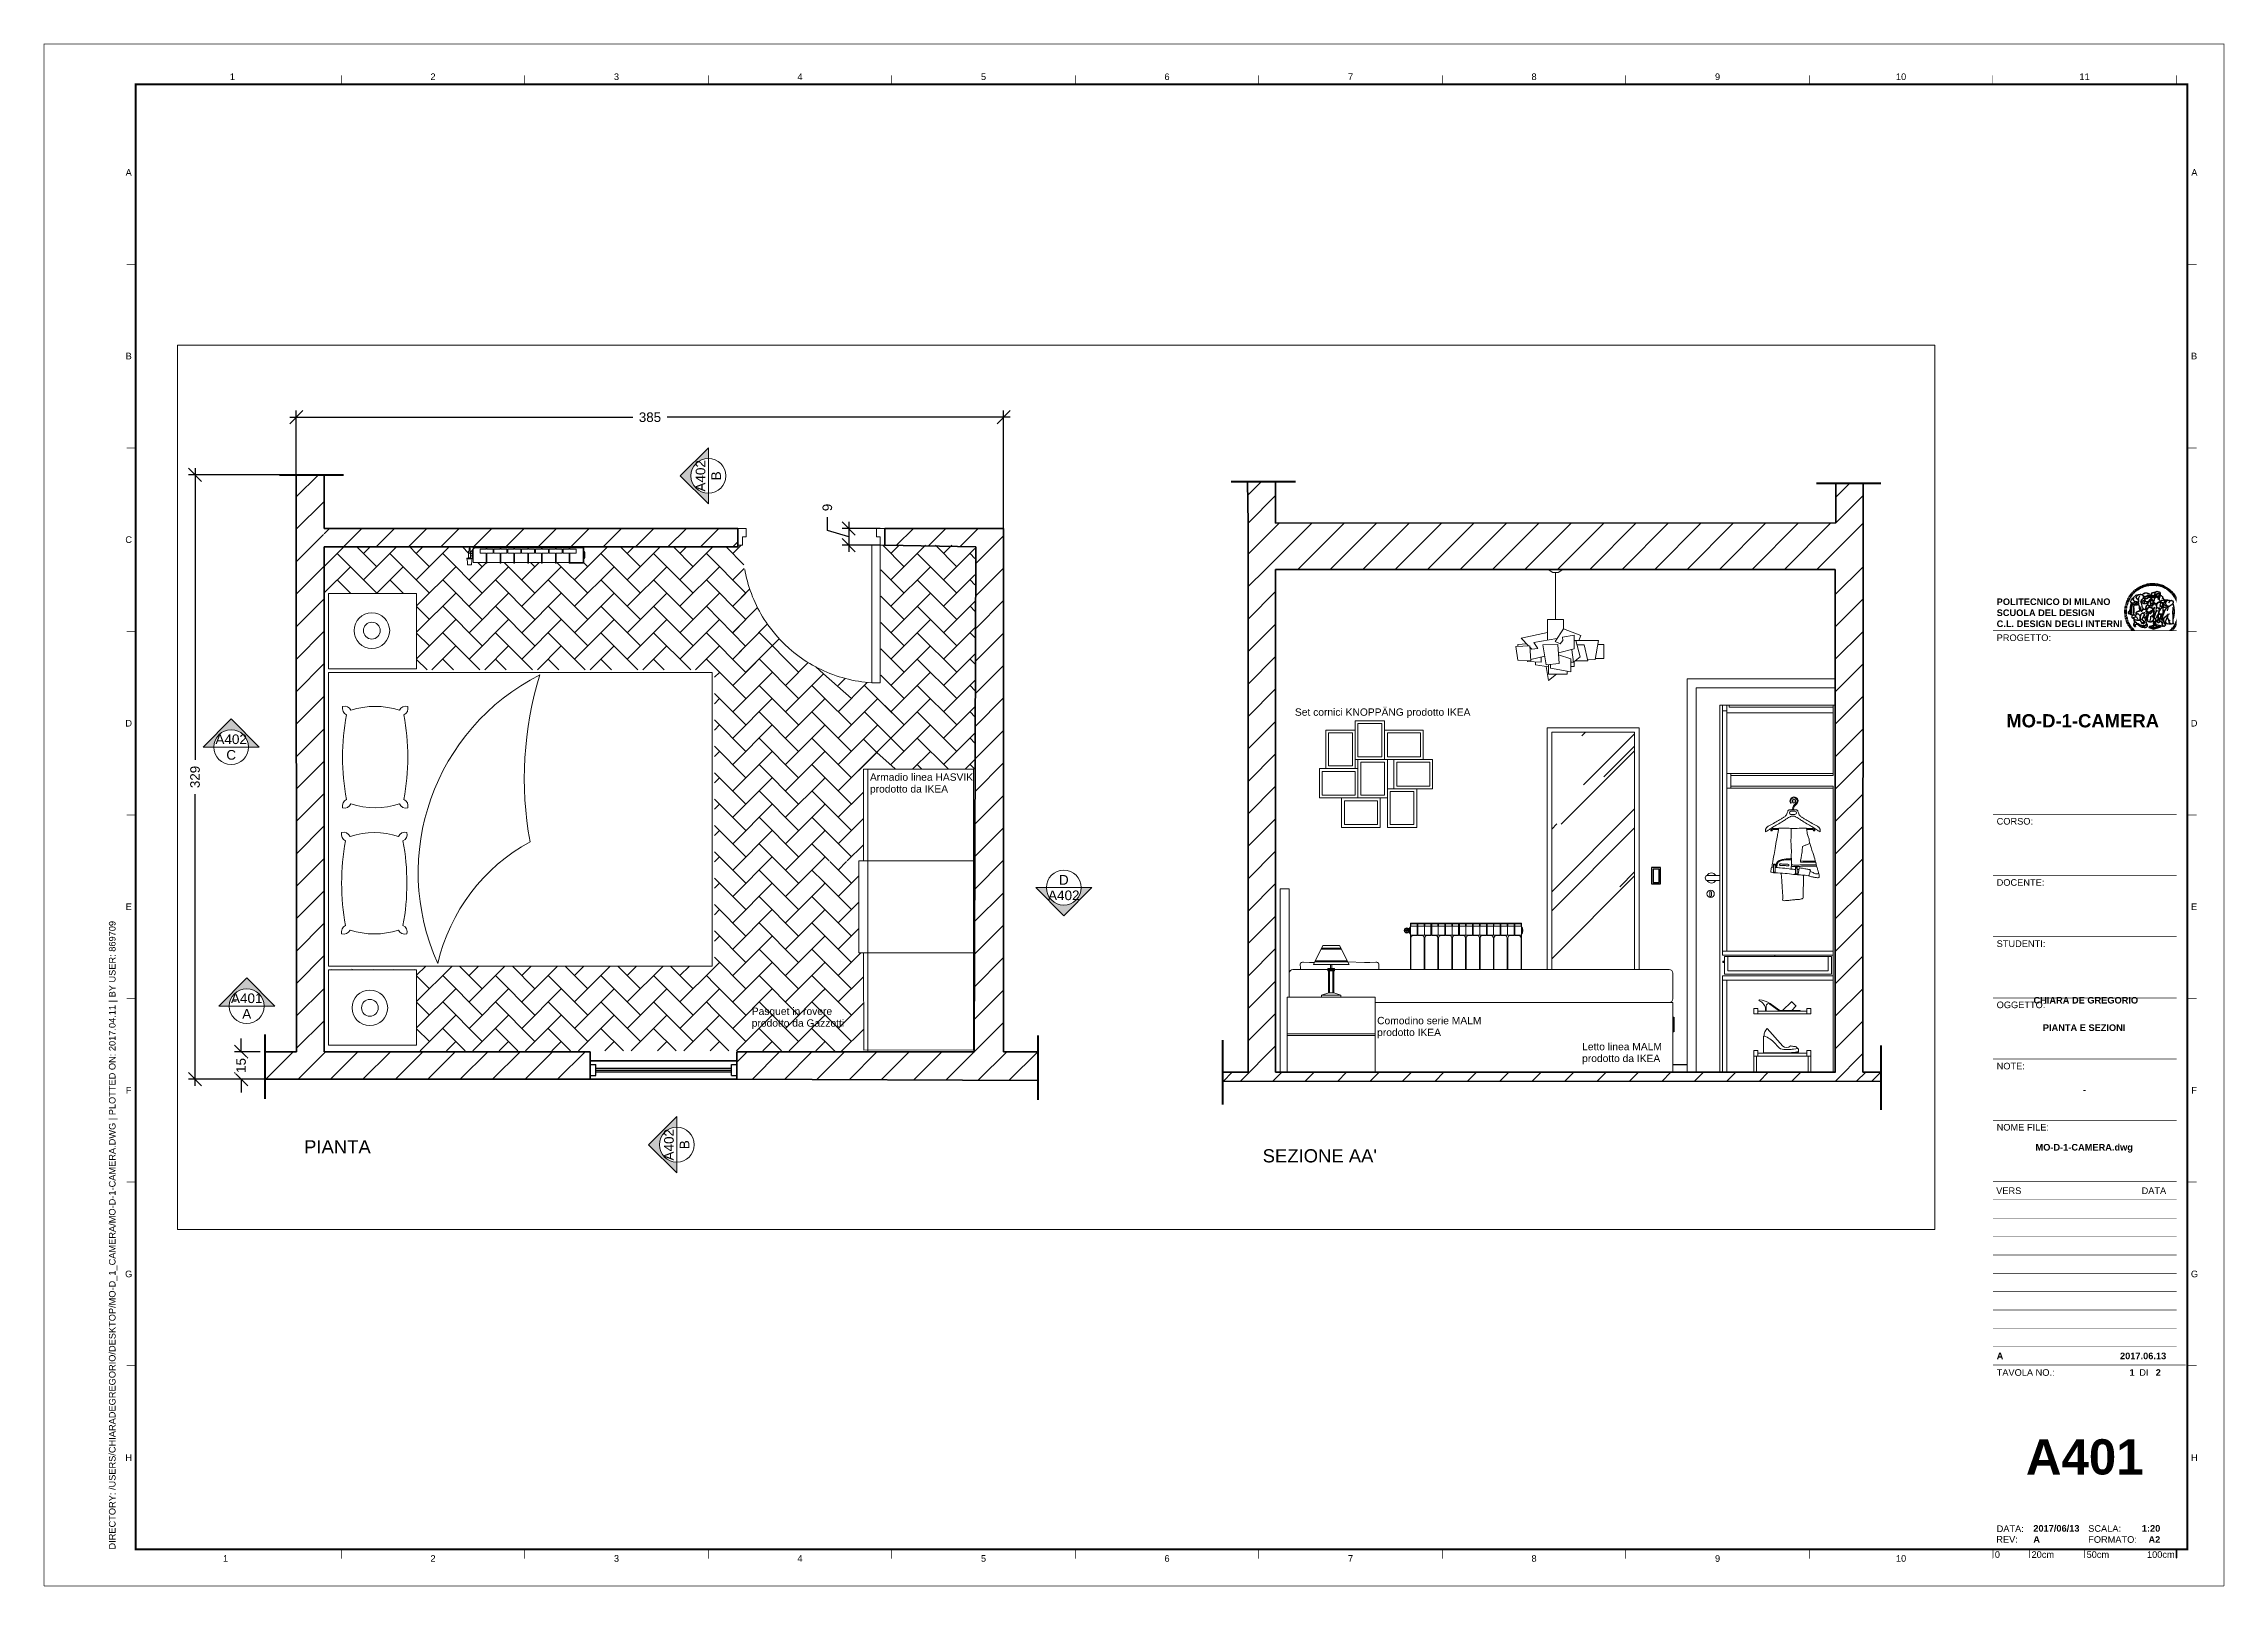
# Paper-space layout 'Layout1' of a CAD drawing. Header units: millimetres. Extents: x -1 to 593, y -1 to 419.
# The model-space entities are those that its viewports show. They can reach past a viewport. Long polylines and large blocks are cut down to what shows.
import ezdxf
from ezdxf.enums import TextEntityAlignment as Align

# ---------------------------------------------------------------- set-up
doc = ezdxf.new("R2010")
doc.units = ezdxf.units.MM
doc.set_wipeout_variables(frame=1)
doc.linetypes.add('HIDDEN', pattern=[0.375, 0.25, -0.125])
for name, color, linetype, lineweight in [('A-FURN', 8, 'Continuous', 18), ('A-GLAZ-FULL', 4, 'Continuous', 25), ('A-PRSP-1', 7, 'Continuous', 40), ('A-SECT-MCUT', 7, 'Continuous', 35), ('A-WALL-FULL', 7, 'Continuous', 35), ('A-WALL-FULL-EXT', 3, 'Continuous', 35), ('A-WALL-FULL-EXTR', 3, 'Continuous', 35), ('A-WALL-FULL-INTR', 175, 'Continuous', 35), ('Pavimento', 9, 'Continuous', 5), ('QUOTE', 5, 'Continuous', 13)]:
    doc.layers.add(name, color=color, linetype=linetype, lineweight=lineweight)
for name, color, linetype in [('A-FURN2', 2, 'Continuous'), ('G-ANNO-LOGO', 3, 'Continuous'), ('G-ANNO-TEXT', 3, 'Continuous'), ('G-ANNO-TTLB', 3, 'Continuous')]:
    doc.layers.add(name, color=color, linetype=linetype)
doc.layers.add('G-ANNO-NPLT', color=210, linetype='Continuous', plot=False)
doc.styles.add('ARIAL', font='Arial.ttf')
doc.styles.add('ARIAL-BOLD', font='Arial Bold.ttf')
doc.styles.add('E-ARIAL', font='Arial.ttf')
doc.styles.get("Standard").update_dxf_attribs({"font": 'Arial.ttf'})
doc.dimstyles.new('TICK_36', dxfattribs={"dimtxt": 2.6, "dimasz": 3.6, "dimexe": 1.8, "dimexo": 1.2, "dimgap": 1.8, "dimtad": 0, "dimdec": 0, "dimzin": 0, "dimdsep": 46, "dimtxsty": 'ARIAL', "dimblk": 'OBLIQUE', "dimcen": 1.8, "dimdle": 1.8, "dimclrd": 3, "dimclre": 4, "dimclrt": 3, "dimadec": 0, "dimazin": 0, "dimtfac": 1, "dimtdec": 0, "dimtmove": 1, "dimatfit": 3, "dimldrblk": 'OBLIQUE', "dimfxl": 1, "dimtfill": 1, "dimtolj": 1, "dimtzin": 0, "dimarcsym": 0})

psp = doc.layouts.get("Layout1")

# ---------------------------------------------------------------- texts
at = {"transparency": 33554687}
for s, p in [('Armadio linea HASVIK', (224.3028715583114, 218.444204779937)), ('prodotto da IKEA', (224.3028715583114, 215.2313807690229))]:
    psp.add_text(s, height=2, dxfattribs=at).set_placement(p)
at = {"layer": 'QUOTE', "transparency": 33554687}
for s, p in [('Set cornici KNOPPÄNG prodotto IKEA', (340.0956473169399, 236.1475728810083)), ('Pasquet in rovere ', (192.1069746581657, 154.6776027664694)), ('prodotto da Gazzotti', (192.1069746581657, 151.4647787555554)), ('Comodino serie MALM', (362.4940977442286, 152.1314040160008)), ('prodotto IKEA', (362.4940977442286, 148.9185800050868)), ('prodotto da IKEA', (418.3503793924324, 141.8364331033181)), ('Letto linea MALM', (418.3503793924324, 145.0492571142322))]:
    psp.add_text(s, height=2, dxfattribs=at).set_placement(p)
at = {"layer": 'QUOTE', "style": 'ARIAL'}
for s, p in [('PIANTA', (70.12974487598512, 116.9556430428224)), ("SEZIONE AA'", (331.3001464420254, 114.4930839577178))]:
    psp.add_text(s, height=3.6, dxfattribs=at).set_placement(p)

msp = doc.modelspace()

# ---------------------------------------------------------------- blocks, each defined once
blk = doc.blocks.new('A1_GRID_LAYOUT')
at = {"layer": 'G-ANNO-NPLT', "const_width": 0.1800000000000001}
for points in [[(594, -2.842170943040401e-14), (594, 420), (0, 420), (0, 0)], [(594, 0), (0, -1.135998702513537e-13)]]:
    blk.add_lwpolyline(points, dxfattribs=at)
at = {"layer": 'G-ANNO-TTLB', "const_width": 0.1800000000000001, "flags": 128}
for points in [[(81, 411.5000000000318), (81, 409.0000000000318)], [(131, 411.5000000000266), (131, 409.0000000000265)], [(181.0000000000001, 411.5000000000214), (181.0000000000001, 409.0000000000213)], [(231.0000000000001, 411.5000000000161), (231.0000000000001, 409.000000000016)], [(281.0000000000001, 411.5000000000109), (281.0000000000001, 409.0000000000108)], [(331.0000000000002, 411.5000000000056), (331.0000000000002, 409.0000000000057)], [(381.0000000000002, 411.5000000000003), (381.0000000000002, 409.0000000000005)], [(431.0000000000003, 411.5000000000003), (431.0000000000003, 409.0000000000005)], [(480.9999999999998, 411.5000000000003), (480.9999999999998, 409.0000000000005)], [(530.9999999999999, 411.5000000000003), (530.9999999999999, 409.0000000000005)], [(581, 411.5000000000003), (581, 409.0000000000005)], [(0, 368.5000000000319), (0, 366.0000000000318)], [(25.00000000002046, 360.0000000000004), (22.50000000002035, 360.0000000000006)], [(583.9999999999804, 360.0000000000004), (586.4999999999806, 360.0000000000006)], [(25.00000000001683, 310.0000000000003), (22.50000000001671, 310.0000000000005)], [(583.9999999999841, 310.0000000000003), (586.4999999999842, 310.0000000000005)], [(25.00000000002046, 260.0000000000003), (22.50000000002035, 260.0000000000004)], [(583.9999999999804, 260.0000000000003), (586.4999999999806, 260.0000000000004)], [(25.00000000001683, 210.0000000000001), (22.50000000001671, 210.0000000000003)], [(583.9999999999841, 210.0000000000001), (586.4999999999842, 210.0000000000003)], [(25.00000000001125, 160.0000000000001), (22.50000000001125, 160.0000000000002)], [(583.9999999999897, 160.0000000000001), (586.4999999999897, 160.0000000000002)], [(25.00000000000762, 110.0000000000001), (22.50000000000762, 110.0000000000002)], [(583.9999999999933, 110.0000000000001), (586.4999999999933, 110.0000000000002)], [(25.00000000000398, 59.99999999999993), (22.50000000000409, 60.00000000000016)], [(583.9999999999969, 59.99999999999993), (586.4999999999968, 60.00000000000016)], [(81.00000000000045, 10.00000000002898), (81.00000000000045, 7.500000000028977)], [(131.0000000000005, 10.00000000002375), (131.0000000000005, 7.500000000023748)], [(181.0000000000006, 10.00000000001852), (181.0000000000006, 7.500000000018519)], [(231.0000000000006, 10.00000000001329), (231.0000000000006, 7.500000000013289)], [(281.0000000000006, 10.00000000000806), (281.0000000000006, 7.500000000008058)], [(331.0000000000006, 10.00000000000283), (331.0000000000006, 7.50000000000283)], [(381.0000000000007, 9.999999999997602), (381.0000000000007, 7.499999999997601)], [(431.0000000000007, 9.999999999997602), (431.0000000000007, 7.499999999997601)], [(481.0000000000003, 9.999999999997602), (481.0000000000003, 7.499999999997601)], [(531.0000000000003, 9.999999999997602), (531.0000000000003, 7.499999999997601)], [(580.9999999999995, 10), (580.9999999999995, 7.500000000000114)]]:
    blk.add_lwpolyline(points, dxfattribs=at)
at = {"layer": 'G-ANNO-TTLB', "const_width": 0.5000000000000003, "flags": 128}
blk.add_lwpolyline([(24.99999999999989, 409.0000000000005), (25.00000000000034, 10.00000000000069), (584.0000000000006, 10.00000000000001), (584.0000000000001, 409.0000000000005)], close=True, dxfattribs=at)
at = {"layer": 'G-ANNO-TEXT', "style": 'ARIAL'}
for s, p in [('1', (51.34917798786455, 411.070384598122)), ('2', (105.9999999999856, 411.070384598122)), ('3', (155.9999999999854, 411.070384598122)), ('4', (205.9999999999856, 411.070384598122)), ('5', (255.9999999999856, 411.070384598122)), ('6', (305.9999999999856, 411.070384598122)), ('7', (355.9999999999856, 411.070384598122)), ('8', (405.9999999999857, 411.0703845981219)), ('9', (456.0000000000126, 411.0703845981219)), ('10', (506.0000000000126, 411.0703845980958)), ('11', (556.0000000000126, 411.0703845980958)), ('A', (23.08571503905512, 385.0000000000007)), ('A', (585.9142849609458, 385.0000000000007)), ('B', (23.08571503905148, 335.0000000000007)), ('B', (585.8406151110177, 335.0000000000007)), ('C', (23.08571503905148, 285.0000000000007)), ('C', (585.9142849609494, 285.0000000000007)), ('D', (23.08571503905148, 235.0000000000005)), ('D', (585.8406151110177, 235.0000000000005)), ('E', (23.0857150390533, 185.0000000000006)), ('E', (585.8406151110158, 185.0000000000006)), ('F', (23.0857150390533, 135.0000000000005)), ('F', (585.8406151110158, 135.0000000000005)), ('G', (23.0857150390533, 85.0000000000004)), ('G', (585.9388415775916, 85.0000000000004)), ('H', (23.0857150390533, 35.00000000000037)), ('H', (585.9142849609476, 35.00000000000037)), ('1', (49.49176274185947, 7.508357751270171)), ('2', (105.9999999999933, 7.50835775126494)), ('3', (155.9999999999932, 7.50835775126494)), ('4', (205.9999999999933, 7.50835775126494)), ('5', (255.9999999999933, 7.50835775126494)), ('6', (305.9999999999934, 7.50835775126494)), ('7', (355.9999999999934, 7.50835775126494)), ('8', (405.9999999999934, 7.508357751264828)), ('9', (456.0000000000203, 7.508357751264828)), ('10', (506.0000000000203, 7.508357751238791))]:
    blk.add_text(s, height=1.800000000000001, dxfattribs=at).set_placement(p, align=Align.MIDDLE_CENTER)
at = {"layer": 'G-ANNO-TEXT', "insert": (17.70415780739017, 9.947039594952805), "char_height": 1.800000000000001, "attachment_point": 1, "rotation": 90, "style": 'ARIAL'}
blk.add_mtext_dynamic_manual_height_columns('DIRECTORY: /USERS/CHIARADEGREGORIO/DESKTOP/MO-D_1_CAMERA/MO-D-1-CAMERA.DWG | PLOTTED ON: 2017.04.11 | BY USER: 869709 ', width=412.2089964974507, gutter_width=9, heights=[0], dxfattribs=at)
blk = doc.blocks.new('logoPolimi')
for p, q in [((-1.493801052902168, 1.840079800826481), (-1.361200052902168, 1.677371800826481)), ((-1.406320052902168, 1.907841800826481), (-1.281590052902168, 1.738965800826481)), ((-1.315755052902168, 1.971382800826481), (-1.199302052902168, 1.796744800826481)), ((-1.222349052902168, 2.030704800826481), (-1.114418052902168, 1.850710800826481)), ((-1.126347052902168, 2.085562800826481), (-1.027180052902168, 1.900618800826481)), ((-1.027748052902168, 2.135957800826481), (-0.9376700529021675, 1.94638880082648)), ((-0.9281750529021675, 2.181159800826482), (-0.8449950529021675, 1.988505800826482)), ((-0.8252750529021675, 2.222221800826481), (-0.7516710529021677, 2.025673800826481)), ((-0.7205900529021676, 2.258334800826481), (-0.6567240529021676, 2.058377800826481)), ((-0.6143630529021675, 2.289496800826481), (-0.5603160529021673, 2.086699800826481)), ((-0.5066750529021675, 2.315708800826481), (-0.4627720529021677, 2.110395800826481)), ((-0.3991490529021675, 2.336564800826482), (-0.3629560529021676, 2.129790800826481)), ((-0.2894320529021677, 2.352470800826481), (-0.2637070529021677, 2.144154800826481)), ((-0.1791480529021676, 2.36334480082648), (-0.1638100529021678, 2.153973800826481)), ((-0.06837605290216775, 2.369024800826481), (-0.06366905290216751, 2.159167800826482)), ((0.0411789470978321, 2.36951180082648), (0.03793294709783224, 2.159654800826481)), ((0.1520319470978326, 2.364967800826482), (0.1381549470978323, 2.155515800826481)), ((0.2624789470978324, 2.355310800826481), (0.2381329470978324, 2.146832800826481)), ((0.3709779470978325, 2.340784800826482), (0.3389229470978323, 2.133361800826481)), ((0.4800459470978322, 2.320983800826481), (0.4376029470978322, 2.115426800826481)), ((0.5880579470978327, 2.296150800826481), (0.5354719470978324, 2.09294780082648)), ((0.6934739470978322, 2.266692800826482), (0.6334219470978328, 2.065518800826481)), ((0.7986459470978322, 2.231878800826482), (0.7287749470978326, 2.033950800826481)), ((0.9019519470978321, 2.192114800826482), (0.8225049470978321, 1.99783880082648)), ((1.003390947097832, 2.147643800826481), (0.9145309470978322, 1.957505800826481)), ((1.102476947097832, 2.098465800826481), (1.004527947097833, 1.91279180082648)), ((1.199209947097832, 2.044662800826481), (1.092414947097833, 1.863938800826481)), ((1.293263947097832, 1.986395800826481), (1.177947947097832, 1.811027800826481)), ((1.384478947097832, 1.923828800826481), (1.260965947097832, 1.754140800826481)), ((1.472608947097832, 1.857121800826481), (1.341224947097832, 1.693520800826481)), ((-2.370480052902168, 0.007923800826481475), (-2.160541052902168, 0.007355800826481129)), ((-2.367478052902168, 0.1187768008264811), (-2.157863052902168, 0.1075778008264807)), ((-2.359444052902168, 0.2280878008264811), (-2.150397052902168, 0.208935800826481)), ((-2.346216052902168, 0.3382098008264807), (-2.138468052902168, 0.3085088008264814)), ((-2.328038052902168, 0.4476028008264805), (-2.121994052902168, 0.4074328008264807)), ((-2.304991052902168, 0.5547218008264805), (-2.100570052902168, 0.5067618008264807)), ((-2.276588052902167, 0.6618418008264806), (-2.074845052902168, 0.6037378008264813)), ((-2.243235052902167, 0.7675828008264807), (-2.044657052902168, 0.6994968008264806)), ((-2.204931052902168, 0.8715378008264816), (-2.010005052902168, 0.7937128008264809)), ((-2.161840052902168, 0.9735448008264811), (-1.970972052902168, 0.8862258008264812)), ((-2.114528052902167, 1.072305800826482), (-1.926987052902168, 0.9779268008264808)), ((-2.062105052902168, 1.169768800826481), (-1.879352052902168, 1.06638180082648)), ((-2.005136052902168, 1.264716800826481), (-1.827658052902168, 1.152564800826481)), ((-1.943786052902168, 1.356822800826481), (-1.771988052902168, 1.236312800826481)), ((-1.878297052902168, 1.446008800826482), (-1.712504052902168, 1.31730280082648)), ((-1.843531052902168, 0.02997280082648146), (-1.817969052902168, 0.3549838008264814)), ((-1.808669052902168, 1.532028800826481), (-1.649206052902168, 1.395532800826481)), ((-1.735227052902168, 1.61464180082648), (-1.582418052902168, 1.470678800826481)), ((-1.726349052902168, 0.5895928008264804), (-1.726349052902168, 0.5895928008264804)), ((-1.725537052902168, 0.5892438008264813), (-1.725537052902168, 0.5893248008264811)), ((-1.658782052902168, 1.692952800826481), (-1.511330052902168, 1.543552800826481)), ((-1.652168052902168, 0.5672768008264812), (-1.651438052902167, 0.571252800826481)), ((-1.594989052902168, 1.121873800826481), (-1.589714052902168, 1.12089980082648)), ((-1.577955052902168, 1.768423800826481), (-1.437807052902168, 1.612206800826481)), ((-1.512149052902168, 0.5515578008264805), (-1.511987052902168, 0.5546408008264807)), ((-1.511938052902168, 0.5546978008264807), (-1.512101052902168, 0.5515328008264806)), ((-1.210307052902168, 0.7535188008264813), (-1.311015052902168, 0.7869538008264811)), ((-1.209730052902168, 0.7531538008264809), (-1.310439052902168, 0.7865068008264808)), ((-1.310391052902168, 0.7865558008264815), (-1.209763052902168, 0.7531218008264808)), ((-1.209763052902168, 0.7531218008264808), (-1.206273052902168, 0.7484958008264808)), ((-1.206241052902168, 0.7485278008264808), (-1.209730052902168, 0.7531538008264809)), ((-1.192291052902168, 0.7586888008264809), (-1.186367052902168, 0.7584448008264815)), ((-1.186359052902168, 0.758428800826481), (-1.192283052902168, 0.758752800826481)), ((-1.181571052902168, 0.9945798008264815), (-1.173699052902168, 0.9936058008264812)), ((-1.173634052902168, 0.9935898008264807), (-1.181506052902168, 0.9945628008264809)), ((-1.162387052902168, 0.5705468008264809), (-1.160601052902168, 0.5710338008264815)), ((-1.160561052902167, 0.5709848008264808), (-1.162346052902168, 0.5704978008264812)), ((-0.9937130529021676, 0.06007980082648068), (-1.101564052902168, 0.01390480082648082)), ((-1.101093052902168, 0.01397780082648037), (-0.9932430529021676, 0.06007180082648045)), ((-0.9932670529021677, 0.06010380082648048), (-1.101036052902168, 0.0140098008264804)), ((-0.9920500529021674, 0.06099680082648096), (-0.9932670529021677, 0.06010380082648048)), ((-0.9932430529021676, 0.06007180082648045), (-0.9920250529021675, 0.0610458008264807)), ((-0.9727760529021676, 0.7920498008264811), (-0.9789440529021678, 0.7922118008264807)), ((-0.9732630529021675, 0.7924718008264806), (-0.8863500529021675, 0.8361308008264814)), ((-0.8859440529021678, 0.8356278008264804), (-0.9727760529021676, 0.7920498008264811)), ((-0.9635330529021677, 1.411843800826481), (-0.9634520529021675, 1.41346680082648)), ((-0.9634360529021675, 1.413482800826481), (-0.9635170529021677, 1.41185980082648)), ((-0.8863500529021675, 0.8361308008264814), (-0.8179390529021677, 0.8704578008264807)), ((-0.8859770529021676, 0.8355798008264808), (-0.8175660529021676, 0.8699878008264816)), ((-0.8822440529021678, 0.8280318008264809), (-0.8859770529021676, 0.8355798008264808)), ((-0.8175340529021675, 0.8699548008264815), (-0.8859440529021678, 0.8356278008264804)), ((-0.8506030529021678, 1.385899800826481), (-0.8484120529021677, 1.390119800826481)), ((-0.8484120529021677, 1.390119800826481), (-0.8484120529021677, 1.390200800826481)), ((-0.8423820529021675, 0.1448748008264804), (-0.8423820529021675, 0.1449558008264811)), ((-0.7730870529021678, 1.078010800826481), (-0.7841230529021679, 1.082961800826481)), ((-0.7840990529021676, 1.08297780082648), (-0.7730630529021676, 1.07802780082648)), ((-0.7733870529021678, 1.078692800826481), (-0.6075950529021674, 1.121702800826481)), ((-0.6072940529021675, 1.121021800826481), (-0.7730870529021678, 1.078010800826481)), ((-0.7730630529021676, 1.07802780082648), (-0.6073510529021675, 1.121037800826481)), ((-0.7521660529021674, 1.296876800826481), (-0.7571970529021677, 1.294360800826481)), ((-0.7571810529021676, 1.294360800826481), (-0.7521500529021674, 1.296876800826481)), ((-0.6460610529021675, 0.9938088008264812), (-0.7031100529021677, 0.9559918008264807)), ((-0.685273052902168, 0.1826918008264808), (-0.6846240529021679, 0.1829348008264811)), ((-0.6601000529021674, 0.9307538008264808), (-0.6601000529021674, 0.9307538008264808)), ((-0.6597750529021673, 0.9301698008264809), (-0.6598560529021675, 0.9301698008264809)), ((-0.6598080529021675, 0.930201800826481), (-0.6598080529021675, 0.930201800826481)), ((-0.6598080529021675, 0.930201800826481), (-0.6432530529021676, 0.9257388008264806)), ((-0.6320540529021677, 0.6623208008264809), (-0.6335150529021676, 0.6588318008264809)), ((-0.6256100529021675, 1.011401800826481), (-0.6255290529021678, 1.011401800826481)), ((-0.6255290529021678, 1.011401800826481), (-0.6209040529021674, 1.008804800826481)), ((-0.6079190529021679, 0.8583668008264809), (-0.5709950529021675, 0.8486288008264813)), ((-0.6076840529021674, 0.8579368008264812), (-0.5707600529021679, 0.8481168008264808)), ((-0.5707840529021677, 0.8481578008264812), (-0.6076270529021675, 0.8578958008264808)), ((-0.6075950529021674, 1.121702800826481), (-0.5981810529021678, 1.116590800826481)), ((-0.6073510529021675, 1.121037800826481), (-0.5980190529021678, 1.11592480082648)), ((-0.5979620529021679, 1.115989800826481), (-0.6072940529021675, 1.121021800826481)), ((-0.5980190529021678, 1.11592480082648), (-0.5992360529021674, 1.113733800826481)), ((-0.5981810529021678, 1.116590800826481), (-0.5329350529021677, 1.081127800826481)), ((-0.5327160529021673, 1.080526800826481), (-0.5979620529021679, 1.115989800826481)), ((-0.5733490529021679, 0.7959608008264807), (-0.5856030529021679, 0.8022908008264809)), ((-0.5709950529021675, 0.8486288008264813), (-0.5347210529021678, 0.8389718008264806)), ((-0.5692430529021677, 0.8540008008264808), (-0.5707840529021677, 0.8481578008264812)), ((-0.5707600529021679, 0.8481168008264808), (-0.5345670529021675, 0.8385418008264809)), ((-0.5692430529021677, 0.8540008008264808), (-0.5692430529021677, 0.8540008008264808)), ((-0.5571020529021675, 0.286094800826481), (-0.4879610529021674, 0.4775308008264814)), ((-0.5571020529021675, 0.1385618008264808), (-0.5571020529021675, 0.286094800826481)), ((-0.5011890529021676, 0.1135668008264803), (-0.5571020529021675, 0.1385618008264808)), ((-0.5347210529021678, 0.8389718008264806), (-0.5124040529021676, 0.8417308008264817)), ((-0.5347210529021678, 0.8389718008264806), (-0.5337470529021675, 0.8387278008264802)), ((-0.5345670529021675, 0.8385418008264809), (-0.5122500529021674, 0.8413008008264811)), ((-0.5064960529021678, 0.1122518008264812), (-0.5081190529021677, 0.1099798008264807)), ((-0.5064960529021678, 0.112332800826481), (-0.5064960529021678, 0.1122518008264812)), ((-0.3374250529021676, 0.3302408008264814), (-0.5011890529021676, 0.1135668008264803)), ((-0.4879610529021674, 0.4775308008264814), (-0.4137890529021679, 0.5507298008264812)), ((-0.4178630529021676, 0.7991258008264808), (-0.4716660529021675, 0.7902808008264817)), ((-0.4716660529021675, 0.7902808008264817), (-0.4549490529021676, 0.7629328008264809)), ((-0.4177900529021676, 0.7986958008264811), (-0.4714310529021675, 0.7898508008264811)), ((-0.4714310529021675, 0.7898508008264811), (-0.4547950529021674, 0.7625028008264803)), ((-0.4468340529021675, 1.138176800826481), (-0.4247610529021677, 1.114074800826481)), ((-0.4168890529021678, 1.26201380082648), (-0.3602450529021675, 1.224197800826481)), ((-0.4137890529021679, 0.5507298008264812), (-0.3374250529021676, 0.487999800826481)), ((-0.3926250529021673, 1.239372800826481), (-0.401389052902168, 1.226388800826481)), ((-0.3504260529021677, 1.334563800826481), (-0.3969260529021676, 1.369458800826481)), ((-0.3874710529021677, 1.367072800826481), (-0.3968040529021675, 1.36869580082648)), ((-0.3967880529021675, 1.36869580082648), (-0.3846150529021677, 1.37648580082648)), ((-0.3789100529021678, 1.137040800826481), (-0.3789100529021678, 1.137121800826481)), ((-0.3374250529021676, 0.487999800826481), (-0.09072505290216748, 0.4803718008264806)), ((-0.1590540529021678, 0.322612800826481), (-0.3374250529021676, 0.3302408008264814)), ((-0.1399920529021679, 0.3150418008264806), (-0.3130070529021673, 0.3396308008264812)), ((-0.2840680529021675, 1.304261800826481), (-0.2856910529021675, 1.300690800826481)), ((-0.2840680529021675, 1.304261800826481), (-0.2840680529021675, 1.304261800826481)), ((-0.1609860529021674, 1.248185800826481), (-0.1609860529021674, 1.248266800826481)), ((-0.1606610529021677, 1.244533800826481), (-0.1609860529021674, 1.248185800826481)), ((-0.0559920529021678, 0.2655638008264809), (-0.1590540529021678, 0.322612800826481)), ((-0.1567010529021675, 0.4897118008264814), (-0.1421750529021675, 0.6367578008264809)), ((-0.09504205290216783, 0.8775998008264807), (-0.0907410529021675, 0.8712698008264814)), ((-0.05062005290216742, 1.211829800826481), (-0.08413505290216783, 1.232279800826481)), ((-0.08409505290216757, 1.232255800826481), (-0.05066005290216768, 1.211805800826482)), ((-0.08408705290216778, 1.232961800826481), (-0.04554005290216745, 1.210076800826482)), ((-0.07886105290216738, 1.366130800826482), (-0.08024005290216785, 1.377005800826481)), ((-0.03432505290216747, 0.2621548008264813), (-0.0559920529021678, 0.2655638008264809)), ((-0.05066005290216768, 1.211805800826482), (-0.04408705290216774, 1.210993800826481)), ((-0.04404705290216748, 1.211018800826481), (-0.05062005290216742, 1.211829800826481)), ((-0.04408705290216774, 1.210993800826481), (-0.04400605290216753, 1.210993800826481)), ((-0.04396505290216757, 1.211018800826481), (-0.04404705290216748, 1.211018800826481)), ((-0.03831705290216769, 0.4760618008264812), (-0.03369205290216781, 0.2649868008264811)), ((0.02606794709783244, 1.147801800826481), (0.02509394709783219, 1.148044800826481)), ((0.0332659470978327, 0.6579708008264804), (0.02880294709783238, 0.6665738008264812)), ((0.06565394709783234, 0.5775098008264807), (0.0683319470978323, 0.5722348008264806)), ((0.1033239470978322, 1.181186800826481), (0.1029999470978327, 1.181430800826481)), ((0.1035679470978326, 0.8383218008264812), (0.1044609470978322, 0.8386468008264805)), ((0.1323439470978323, 1.320361800826481), (0.1656159470978324, 1.191736800826481)), ((0.143153947097832, 0.705485800826481), (0.3392969470978322, 0.6460828008264805)), ((0.3147729470978327, 0.5610278008264808), (0.1685379470978323, 0.6311428008264812)), ((0.2661139470978324, 1.605284800826481), (0.2661139470978324, 1.605203800826481)), ((0.2661139470978324, 1.605186800826481), (0.2661139470978324, 1.605268800826481)), ((0.2663249470978326, 1.606176800826481), (0.2663249470978326, 1.606258800826481)), ((0.2885929470978326, 1.294879800826481), (0.2886739470978323, 1.294879800826481)), ((0.2887149470978323, 1.294896800826481), (0.2886339470978325, 1.294896800826481)), ((0.2886739470978323, 1.294879800826481), (0.2937869470978325, 1.293987800826481)), ((0.2937459470978325, 1.294003800826481), (0.2887149470978323, 1.294896800826481)), ((0.3264749470978323, 0.03103580082648083), (0.3499269470978321, 0.03387580082648078)), ((0.3267829470978323, 0.0310278008264806), (0.3501549470978325, 0.03378680082648078)), ((0.3312629470978323, 0.4923818008264806), (0.3406759470978322, 0.491894800826481)), ((0.3392969470978322, 0.6460828008264805), (0.3430299470978326, 0.6438918008264807)), ((0.3499269470978321, 0.03387580082648078), (0.3506579470978322, 0.0273028008264804)), ((0.349935947097832, 0.03390880082648096), (0.5678269470978323, 0.06003880082648028)), ((0.3506659470978324, 0.02725380082648066), (0.349935947097832, 0.03390880082648096)), ((0.3501549470978325, 0.03378680082648078), (0.568208947097832, 0.0599988008264809)), ((0.3782489470978323, 0.339654800826481), (0.372162947097832, 0.3365708008264807)), ((0.3759609470978322, 1.357853800826481), (0.3745809470978321, 1.347547800826481)), ((0.3783299470978325, 0.339654800826481), (0.3782489470978323, 0.339654800826481)), ((0.4328479470978324, 0.6717998008264807), (0.3931649470978322, 0.6378778008264803)), ((0.4854339470978326, 1.046394800826481), (0.5090489470978321, 1.128925800826481)), ((0.5086759470978324, 1.128276800826481), (0.4945559470978322, 1.045826800826481)), ((0.4945559470978322, 1.045809800826481), (0.5086759470978324, 1.128259800826481)), ((0.5066959470978323, 1.310055800826481), (0.5031249470978323, 1.294230800826481)), ((0.5190629470978321, 1.230283800826482), (0.5086759470978324, 1.128276800826481)), ((0.5086759470978324, 1.128259800826481), (0.5190629470978321, 1.230267800826481)), ((0.5090489470978321, 1.128925800826481), (0.5194369470978324, 1.231013800826481)), ((0.5190229470978323, 1.230299800826481), (0.5148029470978326, 1.230705800826481)), ((0.5148429470978324, 1.230689800826481), (0.5190629470978321, 1.230283800826482)), ((0.5195099470978324, 1.235006800826481), (0.5190229470978323, 1.230299800826481)), ((0.5190629470978321, 1.230267800826481), (0.5194689470978324, 1.234973800826482)), ((0.5194369470978324, 1.231013800826481), (0.5198419470978322, 1.23572080082648)), ((0.5194689470978324, 1.234973800826482), (0.5992409470978322, 1.364897800826481)), ((0.5992819470978326, 1.364929800826481), (0.5195099470978324, 1.235006800826481)), ((0.5198419470978322, 1.23572080082648), (0.5996949470978321, 1.365725800826481)), ((0.5316419470978322, 1.05140980082648), (0.5266919470978322, 1.037370800826481)), ((0.5292069470978324, 1.041525800826481), (0.5341569470978325, 1.057187800826481)), ((0.5475149470978322, 1.06619580082648), (0.5349369470978322, 1.057187800826481)), ((0.5390749470978324, 0.2983408008264812), (0.6317499470978327, 0.3176548008264808)), ((0.6131909470978321, 0.06490880082648154), (0.5432379470978321, -0.0845721991735191)), ((0.5432459470978324, -0.08458919917351881), (0.6131989470978323, 0.06489180082648094)), ((0.5436199470978322, -0.08469419917351839), (0.6136529470978322, 0.06486780082648114)), ((0.5628529470978325, 0.1902468008264808), (0.5878469470978325, 0.2137808008264814)), ((0.5658069470978324, 1.069928800826481), (0.5658879470978322, 1.069928800826481)), ((0.5658389470978324, 1.069944800826481), (0.5658389470978324, 1.070025800826481)), ((0.5659199470978322, 1.069944800826481), (0.5658389470978324, 1.069944800826481)), ((0.5658879470978322, 1.069993800826481), (0.5658879470978322, 1.069911800826481)), ((0.5658879470978322, 1.069928800826481), (0.5666989470978323, 1.068873800826482)), ((0.5667319470978325, 1.068889800826481), (0.5659199470978322, 1.069944800826481)), ((0.5662609470978324, 1.070658800826481), (0.5662609470978324, 1.070577800826481)), ((0.5794079470978328, 0.3035338008264814), (0.5900379470978323, 0.2917668008264807)), ((0.5932109470978326, 0.7887308008264808), (0.5932109470978326, 0.7888118008264806)), ((0.594022947097832, 0.7784248008264809), (0.5932109470978326, 0.7887308008264808)), ((0.5932359470978326, 0.7888198008264808), (0.5932359470978326, 0.7887388008264811)), ((0.5932359470978326, 0.7887388008264811), (0.5940469470978327, 0.7784328008264811)), ((0.6010179470978327, 0.07058880082648056), (0.6131909470978321, 0.06490880082648154)), ((0.6131989470978323, 0.06489180082648094), (0.6010259470978325, 0.07057280082648099)), ((0.6136529470978322, 0.06486780082648114), (0.6143029470978325, 0.06632880082648107)), ((0.6239599470978323, 0.2084248008264806), (0.6463569470978325, 0.2219768008264813)), ((0.6378199470978321, 1.369474800826481), (0.6460979470978323, 1.366390800826481)), ((0.6802869470978319, 0.7597598008264805), (0.6793129470978321, 0.7571628008264808)), ((0.683394947097832, 0.8643718008264809), (0.6852609470978326, 0.8603138008264803)), ((0.6852129470978321, 0.860330800826481), (0.683426947097832, 0.8643878008264814)), ((0.7648709470978323, 0.2626578008264806), (0.7643839470978322, 0.2629828008264807)), ((0.8161589470978323, 0.3464068008264807), (0.8237869470978318, 0.3549278008264807)), ((0.8237869470978318, 0.3549278008264807), (0.8363649470978327, 0.3647468008264809)), ((0.8363649470978327, 0.3647468008264809), (0.8446429470978325, 0.3730238008264815)), ((0.8503639470978324, 0.3396628008264813), (1.053323947097832, 0.3498878008264814)), ((0.9280179470978327, 1.046978800826481), (0.9255019470978323, 1.043407800826481)), ((0.9280179470978327, 1.047059800826481), (0.9280179470978327, 1.046978800826481)), ((0.9280179470978327, 1.046978800826481), (0.9280179470978327, 1.046978800826481)), ((0.9286019470978322, 1.047692800826481), (0.9286019470978322, 1.047611800826481)), ((0.9657779470978323, 0.6628648008264806), (0.9643169470978323, 0.6624588008264816)), ((1.009168947097832, 0.9676128008264815), (0.9849859470978326, 0.9609588008264813)), ((1.174742947097832, 0.9624758008264811), (1.174498947097832, 0.9498978008264807)), ((1.174498947097832, 0.9498978008264807), (1.174742947097832, 0.9492478008264813)), ((1.340364947097833, 0.3689418008264802), (1.256615947097832, 0.04035980082648027)), ((1.266776947097832, 0.3740548008264808), (1.267506947097833, 0.3776258008264808)), ((1.281058947097832, 0.9464968008264805), (1.284061947097832, 0.9538008008264809)), ((1.373141947097832, 0.7252378008264815), (1.462488947097832, 0.8145858008264808)), ((1.411469947097832, 0.4048928008264809), (1.410170947097833, 0.4066778008264809)), ((1.556681947097833, 1.787169800826481), (1.419454947097832, 1.628355800826482)), ((1.491955947097833, 0.9010528008264806), (1.567993947097832, 0.9248298008264815)), ((1.638238947097832, 1.712590800826481), (1.493707947097832, 1.560431800826481)), ((1.716306947097832, 1.634360800826481), (1.564796947097833, 1.489099800826481)), ((1.667810947097833, 0.6048498008264804), (1.570671947097833, 0.5255648008264808)), ((1.790722947097832, 1.55256080082648), (1.632476947097832, 1.414602800826481)), ((1.861161947097832, 1.467351800826481), (1.696586947097832, 1.337021800826481)), ((1.927624947097832, 1.379058800826481), (1.757125947097833, 1.256600800826481)), ((1.989867947097833, 1.287681800826481), (1.813769947097832, 1.173501800826481)), ((2.047891947097833, 1.193546800826481), (1.866517947097833, 1.087805800826481)), ((2.101451947097833, 1.096732800826481), (1.915289947097833, 0.9997568008264803)), ((2.150385947097833, 0.9975658008264814), (1.959841947097833, 0.9095978008264813)), ((2.194694947097832, 0.8962078008264811), (2.000092947097832, 0.817490800826481)), ((2.234214947097832, 0.7928208008264805), (2.036043947097832, 0.7235988008264815)), ((2.268460947097833, 0.6889468008264812), (2.067935947097833, 0.6269468008264809)), ((2.298162947097832, 0.582232800826481), (2.094796947097832, 0.5301338008264809)), ((2.322751947097832, 0.4743008008264811), (2.117113947097832, 0.4321838008264809)), ((2.342308947097832, 0.3652338008264815), (2.134885947097832, 0.3333408008264813)), ((2.356753947097833, 0.2553548008264812), (2.147950947097832, 0.2338498008264809)), ((2.365923947097832, 0.1462868008264806), (2.156471947097832, 0.1324908008264813)), ((2.369981947097833, 0.03551480082648073), (2.160123947097832, 0.03218780082648109)), ((-2.368370052902168, -0.1029291991735191), (-2.158756052902167, -0.09294719917351912)), ((-2.361229052902168, -0.212240199173519), (-2.152102052902168, -0.1943871991735184)), ((-2.348813052902168, -0.3224441991735185), (-2.140903052902168, -0.2940411991735186)), ((-2.331284052902168, -0.4319171991735189), (-2.124997052902168, -0.3931261991735191)), ((-2.308967052902168, -0.5391181991735197), (-2.104303052902168, -0.4926991991735195)), ((-2.281295052902168, -0.6464001991735193), (-2.079146052902168, -0.5898381991735189)), ((-2.248591052902168, -0.7522221991735192), (-2.049445052902167, -0.685759199173519)), ((-2.210936052902168, -0.8563391991735192), (-2.015280052902168, -0.7803001991735194)), ((-2.168494052902168, -0.9585901991735195), (-1.976814052902168, -0.8730561991735191)), ((-2.121264052902168, -1.058731199173519), (-1.933966052902168, -0.9640271991735188)), ((-2.069489052902168, -1.156518199173519), (-1.886980052902168, -1.052888199173519)), ((-2.039269052902168, -0.1492101991735195), (-1.965421052902168, -0.2002541991735196)), ((-2.013820052902168, -1.250654199173519), (-1.835205052902168, -1.140531199173519)), ((-1.953199052902168, -1.343248199173519), (-1.780022052902168, -1.224685199173519)), ((-1.888359052902168, -1.432839199173519), (-1.721025052902168, -1.306080199173519)), ((-1.819462052902168, -1.519346199173519), (-1.658376052902168, -1.384797199173519)), ((-1.746588052902168, -1.602527199173519), (-1.592075052902168, -1.460430199173519)), ((-1.669900052902168, -1.682298199173519), (-1.522366052902168, -1.532980199173519)), ((-1.580998052902168, -0.1169921991735192), (-1.595362052902167, -0.1838611991735197)), ((-1.595362052902167, -0.1838611991735197), (-1.577428052902168, -0.2798631991735192)), ((-1.589722052902168, -1.758337199173519), (-1.449411052902168, -1.602202199173519)), ((-1.572258052902168, -0.5374951991735193), (-1.586054052902168, -0.5359531991735187)), ((-1.586054052902168, -0.5359531991735187), (-1.586054052902168, -0.5359531991735187)), ((-1.556215052902168, -0.3157081991735193), (-1.555322052902168, -0.3092971991735194)), ((-1.555322052902168, -0.3092971991735194), (-1.555322052902168, -0.3092161991735187)), ((-1.533460052902168, -0.649330199173519), (-1.531025052902168, -0.6470571991735192)), ((-1.531025052902168, -0.6470571991735192), (-1.531025052902168, -0.6469761991735186)), ((-1.505974052902168, -1.830724199173519), (-1.373372052902168, -1.668016199173519)), ((-1.484055052902168, -0.8554221991735194), (-1.480484052902168, -0.8510401991735193)), ((-1.417689052902168, -0.3738941991735185), (-1.423289052902168, -0.3730821991735196)), ((-1.419953052902168, -1.898242199173519), (-1.293276052902168, -1.730908199173519)), ((-1.378469052902168, -0.4625921991735193), (-1.378225052902168, -0.4602391991735191)), ((-1.329875052902168, -1.962514199173519), (-1.211394052902168, -1.789256199173519)), ((-1.314464052902168, -0.2334201991735192), (-1.312841052902168, -0.2359361991735192)), ((-1.312817052902168, -0.2359691991735184), (-1.314440052902168, -0.2334531991735194)), ((-1.231909052902168, -0.1904101991735194), (-1.230124052902168, -0.1887061991735193)), ((-1.230124052902168, -0.1887381991735193), (-1.231909052902168, -0.1903611991735197)), ((-1.230124052902168, -0.1886571991735195), (-1.230124052902168, -0.1887381991735193)), ((-1.230124052902168, -0.1887061991735193), (-1.230124052902168, -0.1887061991735193)), ((-1.019195052902168, -0.7018511991735186), (-1.019195052902168, -0.7017701991735188)), ((-1.018781052902168, -0.7013401991735195), (-1.018781052902168, -0.7012591991735189)), ((-1.018724052902168, -0.7012591991735189), (-1.018724052902168, -0.7013401991735195)), ((-1.007363052902168, -0.3904811991735189), (-1.015640052902168, -0.3882091991735193)), ((-1.015640052902168, -0.3882571991735189), (-1.007363052902168, -0.3904481991735187)), ((-0.8331150529021676, -0.940842199173519), (-0.8331150529021676, -0.9409231991735187)), ((-0.8331150529021676, -0.9409231991735187), (-0.7806100529021678, -1.050234199173519)), ((-0.8327170529021677, -0.9402581991735195), (-0.7802930529021674, -1.049487199173519)), ((-0.7803580529021676, -1.049479199173519), (-0.8327010529021677, -0.9402501991735193)), ((-0.8267040529021676, -0.5773651991735194), (-0.7935130529021677, -0.5098471991735192)), ((-0.7931800529021678, -0.5094981991735192), (-0.8263710529021677, -0.5769341991735191)), ((-0.8263060529021675, -0.5769431991735194), (-0.7931960529021678, -0.5095061991735186)), ((-0.8192620529021677, -1.228232199173519), (-0.8188560529021676, -1.227177199173519)), ((-0.8188400529021675, -1.227128199173519), (-0.8192460529021677, -1.228264199173519)), ((-0.7697350529021678, -1.232581199173519), (-0.8191570529021674, -1.228037199173519)), ((-0.8188560529021676, -1.227177199173519), (-0.7694350529021676, -1.231721199173519)), ((-0.7694190529021678, -1.231673199173519), (-0.8188400529021675, -1.227128199173519)), ((-0.7997610529021675, -0.8911771991735189), (-0.7997610529021675, -0.8913401991735195)), ((-0.7892120529021678, -0.9229891991735193), (-0.7997610529021675, -0.8913401991735195)), ((-0.7997610529021675, -0.8913401991735195), (-0.7477430529021676, -0.9605621991735189)), ((-0.7474110529021676, -0.9598881991735189), (-0.7994290529021675, -0.890666199173519)), ((-0.7994290529021675, -0.890666199173519), (-0.7888790529021676, -0.9223151991735192)), ((-0.7888140529021679, -0.922323199173519), (-0.7993640529021677, -0.8906741991735192)), ((-0.7993640529021677, -0.8906741991735192), (-0.7474270529021676, -0.9598961991735191)), ((-0.7780130529021676, -0.9509861991735193), (-0.7892120529021678, -0.9229891991735193)), ((-0.7888790529021676, -0.9223151991735192), (-0.7776800529021677, -0.9502311991735191)), ((-0.7776960529021677, -0.9502391991735193), (-0.7888140529021679, -0.922323199173519)), ((-0.7669110529021677, -0.4853471991735194), (-0.7798140529021678, -0.4830751991735189)), ((-0.7798060529021675, -0.483050199173519), (-0.7669030529021676, -0.4854041991735194)), ((-0.7645420529021676, -0.997242199173519), (-0.7780130529021676, -0.9509861991735193)), ((-0.7642250529021675, -0.9964961991735191), (-0.7776960529021677, -0.9502391991735193)), ((-0.7776800529021677, -0.9502311991735191), (-0.7642090529021675, -0.9964871991735187)), ((-0.7537480529021678, -0.8745411991735188), (-0.7059500529021676, -0.892881199173519)), ((-0.7534320529021674, -0.8738761991735187), (-0.7057150529021676, -0.8922161991735189)), ((-0.7056990529021676, -0.8922081991735196), (-0.7534160529021674, -0.8738681991735193)), ((-0.7477430529021676, -0.9605621991735189), (-0.7204760529021677, -1.006575199173519)), ((-0.7474270529021676, -0.9598961991735191), (-0.7201600529021679, -1.005828199173519)), ((-0.7202250529021677, -1.005820199173519), (-0.7474110529021676, -0.9598881991735189)), ((-0.7059500529021676, -0.892881199173519), (-0.6407860529021674, -0.934431199173519)), ((-0.7057150529021676, -0.8922161991735189), (-0.6405500529021677, -0.933684199173519)), ((-0.6405340529021677, -0.9337571991735194), (-0.7056990529021676, -0.8922081991735196)), ((-0.6612360529021677, -0.5257521991735192), (-0.6612360529021677, -0.5256711991735195)), ((-0.6610010529021677, -0.5253301991735189), (-0.6605950529021674, -0.5306861991735197)), ((-0.6609270529021676, -0.5252731991735189), (-0.6609270529021676, -0.5253551991735188)), ((-0.3927710529021677, -0.8053111991735191), (-0.5131180529021675, -0.6871541991735195)), ((-0.506748052902168, -1.041827199173519), (-0.4991200529021675, -1.044099199173519)), ((-0.4821350529021675, -0.4200121991735184), (-0.4821350529021675, -0.4200121991735184)), ((-0.4819070529021676, -0.4196141991735196), (-0.481989052902168, -0.4196141991735196)), ((-0.4784990529021678, -0.4218871991735185), (-0.4819070529021676, -0.4196141991735196)), ((-0.406323052902168, -0.5134901991735195), (-0.4094880529021676, -0.5123541991735197)), ((-0.3833650529021675, -0.04616319917351941), (-0.3923730529021676, -0.1184691991735187)), ((-0.3923730529021676, -0.1184691991735187), (-0.3676220529021674, -0.09948019917351836)), ((-0.352414052902168, -0.1444461991735189), (-0.3743250529021673, -0.08277119917351872)), ((-0.3692690529021676, -0.09022119917351912), (-0.3673220529021677, -0.0901391991735192)), ((-0.3210900529021679, -0.1351141991735192), (-0.352414052902168, -0.1444461991735189)), ((-0.3290260529021678, -0.123777199173519), (-0.3506120529021679, -0.1419551991735188)), ((-0.3478450529021675, -0.1771341991735191), (-0.3374580529021678, -0.2221731991735192)), ((-0.3424570529021675, -0.08444319917351883), (-0.2873550529021678, -0.1580471991735193)), ((-0.3374580529021678, -0.2221731991735192), (-0.3374580529021678, -0.222254199173519)), ((-0.2719120529021679, -0.170658199173519), (-0.3210900529021679, -0.1351141991735192)), ((-0.2599260529021676, -1.378532199173519), (-0.256923052902168, -1.287237199173519)), ((0.08026094709783216, -1.490116199173519), (-0.2599260529021676, -1.378532199173519)), ((-0.256939052902168, -1.288170199173519), (-0.2570200529021678, -1.377518199173519)), ((-0.2570200529021678, -1.377518199173519), (0.08811694709783247, -1.493970199173519)), ((-0.2568580529021678, -1.288170199173519), (-0.256939052902168, -1.288170199173519)), ((-0.256923052902168, -1.287237199173519), (-0.2567610529021676, -1.287237199173519)), ((0.1023179470978324, -1.204178199173519), (-0.2568580529021678, -1.288170199173519)), ((-0.2568580529021678, -1.288170199173519), (0.08340994709783223, -1.399997199173519)), ((-0.2567610529021676, -1.287237199173519), (0.1021719470978324, -1.203326199173519)), ((0.08326394709783225, -1.399064199173519), (-0.2567610529021676, -1.287237199173519)), ((-0.2567610529021676, -1.287237199173519), (0.08326394709783225, -1.399064199173519)), ((-0.2544890529021679, -0.9065071991735194), (-0.2553000529021676, -0.899203199173519)), ((-0.140730052902168, -0.1465321991735191), (-0.1559060529021674, -0.1342781991735187)), ((-0.1077020529021677, -0.04209019917351942), (-0.1199560529021677, -0.05247719917351912)), ((-0.01039305290216763, -0.4359011991735189), (-0.04399005290216751, -0.4068491991735188)), ((-0.04398205290216728, -0.406857199173519), (-0.01038505290216785, -0.4359101991735193)), ((-0.04391705290216752, -0.4071901991735194), (-0.01032005290216764, -0.4363231991735192)), ((0.07384994709783266, -0.8412611991735193), (0.07117194709783226, -0.8415041991735195)), ((0.07393094709783243, -0.8412611991735193), (0.07384994709783266, -0.8412611991735193)), ((0.08318294709783247, -1.462443199173519), (0.08026094709783216, -1.490116199173519)), ((0.08081294709783204, -1.317953199173519), (0.1253649470978324, -1.198741199173519)), ((0.1023179470978324, -1.204178199173519), (0.08081294709783204, -1.317953199173519)), ((0.08326394709783225, -1.399064199173519), (0.08082894709783206, -1.439802199173519)), ((0.08082894709783206, -1.439802199173519), (0.08082894709783206, -1.454084199173519)), ((0.08082894709783206, -1.454084199173519), (0.08318294709783247, -1.462443199173519)), ((0.08086194709783223, -1.439777199173519), (0.08329594709783228, -1.399039199173519)), ((0.08086194709783223, -1.439858199173519), (0.08086194709783223, -1.439777199173519)), ((0.0832149470978325, -1.493905199173519), (0.08086194709783223, -1.439858199173519)), ((0.7187929470978327, -1.307338199173519), (0.0832149470978325, -1.493905199173519)), ((0.08340994709783223, -1.399997199173519), (0.08324794709783268, -1.488208199173519)), ((0.7217629470978322, -1.21825819917352), (0.08326394709783225, -1.399064199173519)), ((0.08329594709783228, -1.399039199173519), (0.7217959470978323, -1.218315199173519)), ((0.08340994709783223, -1.399997199173519), (0.7193129470978321, -1.219191199173519)), ((0.08811694709783247, -1.493970199173519), (0.7193129470978321, -1.308377199173519)), ((0.1010439470978324, -1.009455199173519), (0.09219894709783238, -0.8619221991735193)), ((0.1012629470978323, -1.010226199173519), (0.09233694709783258, -0.862612199173519)), ((0.1021719470978324, -1.203326199173519), (0.1252189470978324, -1.197889199173519)), ((0.1022449470978324, -1.203351199173519), (0.1245619470978325, -1.043320199173519)), ((0.1252109470978322, -1.197914199173519), (0.1022449470978324, -1.203351199173519)), ((0.1247159470978323, -1.044067199173519), (0.1023179470978324, -1.204178199173519)), ((0.1253649470978324, -1.198741199173519), (0.1023179470978324, -1.204178199173519)), ((0.1023179470978324, -1.204178199173519), (0.1023179470978324, -1.204178199173519)), ((0.1101169470978323, -0.443692199173519), (0.1054909470978327, -0.4433671991735189)), ((0.1054989470978325, -0.4433751991735191), (0.1101249470978325, -0.4437001991735192)), ((0.1165679470978325, -0.2142691991735184), (0.1166489470978322, -0.2141881991735186)), ((0.1165849470978322, -0.2142281991735189), (0.1165849470978322, -0.2143091991735186)), ((0.1166089470978324, -0.2142771991735186), (0.1166089470978324, -0.2142771991735186)), ((0.1166979470978324, -0.2142041991735191), (0.1166169470978322, -0.2142851991735188)), ((0.1166409470978325, -0.2142041991735191), (0.1168849470978324, -0.2140411991735185)), ((0.1167229470978324, -0.2142041991735191), (0.1166409470978325, -0.2142041991735191)), ((0.1166899470978322, -0.2141961991735188), (0.1166899470978322, -0.2141961991735188)), ((0.1168599470978324, -0.2140411991735185), (0.1166979470978324, -0.2142041991735191)), ((0.1167629470978322, -0.2144551991735186), (0.1168439470978324, -0.2143741991735189)), ((0.1167629470978322, -0.2144551991735186), (0.1167629470978322, -0.2145361991735193)), ((0.1168439470978324, -0.2143741991735189), (0.1170069470978325, -0.2142121991735184)), ((0.1168439470978324, -0.2144551991735186), (0.1168439470978324, -0.2143741991735189)), ((0.1170069470978325, -0.2142121991735184), (0.1170069470978325, -0.2142121991735184)), ((0.1394119470978326, -0.5290631991735193), (0.1180699470978324, -0.558684199173519)), ((0.1180779470978326, -0.5586101991735193), (0.1393389470978326, -0.5290711991735195)), ((0.1182239470978321, -0.5591061991735189), (0.1395669470978325, -0.5294851991735188)), ((0.1233609470978321, -1.043214199173519), (0.1233609470978321, -1.043296199173519)), ((0.1245619470978325, -1.043320199173519), (0.1234259470978323, -1.043239199173519)), ((0.1235799470978325, -1.043985199173519), (0.1234989470978323, -1.044067199173519)), ((0.2076609470978323, -0.9889491991735189), (0.1252109470978322, -1.197914199173519)), ((0.1252189470978324, -1.197889199173519), (0.255953947097832, -1.167295199173519)), ((0.1253649470978324, -1.198741199173519), (0.2078959470978323, -0.9896951991735188)), ((0.3568089470978326, -1.144694199173519), (0.1253649470978324, -1.198741199173519)), ((0.1393389470978326, -0.5290711991735195), (0.1618999470978326, -0.4927161991735192)), ((0.1618909470978327, -0.4927071991735188), (0.1394119470978326, -0.5290631991735193)), ((0.1395669470978325, -0.5294851991735188), (0.1621269470978324, -0.4931291991735192)), ((0.1635139470978326, -0.4931941991735185), (0.1618909470978327, -0.4927071991735188)), ((0.1618999470978326, -0.4927161991735192), (0.1635229470978325, -0.4932021991735187)), ((0.2838619470978325, -1.186715199173519), (0.2076609470978323, -0.9889491991735189)), ((0.2078959470978323, -0.9896951991735188), (0.3091729470978324, -1.265042199173519)), ((0.2410949470978321, -0.1648561991735189), (0.2432049470978326, -0.1655861991735197)), ((0.2432129470978324, -0.165594199173519), (0.2411029470978323, -0.1648641991735191)), ((0.2467759470978321, -0.8353291991735192), (0.2506709470978326, -0.8765541991735195)), ((0.2506059470978323, -0.8765291991735191), (0.2467919470978321, -0.8353041991735193)), ((0.2509059470978321, -0.8772191991735188), (0.2470109470978321, -0.8359941991735189)), ((0.2556379470978323, -0.8760431991735191), (0.2506059470978323, -0.8765291991735191)), ((0.2506709470978326, -0.8765541991735195), (0.2914899470978325, -1.165859199173519)), ((0.3091729470978324, -1.265042199173519), (0.2509059470978321, -0.8772191991735188)), ((0.255953947097832, -1.167295199173519), (0.2776219470978321, -1.162264199173519)), ((0.2776219470978321, -1.162264199173519), (0.3565009470978322, -1.143842199173519)), ((0.2914899470978325, -1.165859199173519), (0.2838619470978325, -1.186715199173519)), ((0.3565009470978322, -1.143842199173519), (0.7217629470978322, -1.21825819917352)), ((0.7193129470978321, -1.219191199173519), (0.3568089470978326, -1.144694199173519)), ((0.4855879470978324, -0.3108711991735191), (0.4855069470978326, -0.3108711991735191)), ((0.4887529470978325, -0.3126571991735192), (0.4855879470978324, -0.3108711991735191)), ((0.4999929470978324, -0.271480199173519), (0.4952859470978321, -0.2692081991735193)), ((0.5079859470978323, -0.2673741991735188), (0.5124489470978322, -0.2695651991735195)), ((0.7217959470978323, -1.218315199173519), (0.7187929470978327, -1.307338199173519)), ((0.7193129470978321, -1.308377199173519), (0.7193129470978321, -1.219191199173519)), ((0.724668947097832, -0.8057251991735193), (0.748283947097832, -0.8925571991735191)), ((0.7446639470978322, -0.2330961991735192), (0.7446639470978322, -0.233177199173519)), ((0.7447049470978322, -0.233209199173519), (0.7455159470978323, -0.2429481991735187)), ((0.7451189470978319, -0.2333641991735194), (0.7451999470978325, -0.2333641991735194)), ((0.8618959470978322, -0.2511361991735193), (0.8188039470978326, -0.3435671991735187)), ((0.8679819470978325, -0.2247621991735187), (0.8618959470978322, -0.2511361991735193)), ((0.8674459470978326, -0.2245751991735192), (0.8646059470978322, -0.2270911991735192)), ((0.9631809470978321, -0.5803431991735191), (0.9592039470978326, -0.5748251991735192)), ((1.051562947097832, -1.046258199173519), (1.044583947097832, -1.04828619917352)), ((1.279468947097832, -1.995381199173519), (1.165125947097833, -1.819363199173519)), ((1.370114947097833, -1.934192199173519), (1.249523947097832, -1.762395199173519)), ((1.303456947097832, -0.2642821991735191), (1.303375947097833, -0.2642821991735191)), ((1.303448947097832, -0.2642581991735193), (1.303448947097832, -0.2642581991735193)), ((1.303448947097832, -0.2642581991735193), (1.305396947097833, -0.2670981991735184)), ((1.305404947097832, -0.2671231991735192), (1.303456947097832, -0.2642821991735191)), ((1.304251947097832, -0.2644451991735188), (1.304170947097833, -0.2645261991735186)), ((1.458812947097833, -1.868054199173519), (1.330187947097832, -1.702262199173519)), ((1.544346947097833, -1.797939199173519), (1.407930947097832, -1.638477199173519)), ((1.626552947097833, -1.723929199173519), (1.482671947097832, -1.571121199173519)), ((1.705269947097832, -1.646267199173519), (1.554246947097833, -1.500438199173519)), ((1.780253947097833, -1.564953199173519), (1.622414947097833, -1.426509199173519)), ((1.851423947097832, -1.480231199173519), (1.687172947097832, -1.349496199173519)), ((1.918535947097833, -1.392263199173519), (1.748198947097832, -1.269643199173519)), ((1.980860947097832, -1.302347199173519), (1.806141947097832, -1.185976199173519)), ((2.039532947097833, -1.20853619917352), (1.859457947097833, -1.10068619917352)), ((2.093741947097832, -1.112047199173519), (1.908635947097833, -1.013124199173519)), ((2.143487947097832, -1.013042199173519), (1.953674947097832, -0.923289199173519)), ((2.188445947097832, -0.9118471991735193), (1.994493947097832, -0.831588199173519)), ((2.228696947097833, -0.8086221991735192), (2.031011947097832, -0.7380201991735191)), ((2.263591947097833, -0.7048291991735192), (2.063391947097832, -0.6416931991735191)), ((2.293942947097833, -0.5981961991735192), (2.090820947097833, -0.5451231991735188)), ((2.319261947097832, -0.4902651991735194), (2.113786947097832, -0.447498199173519)), ((2.339549947097832, -0.3811971991735197), (2.132126947097832, -0.3488991991735189)), ((2.354562947097832, -0.2726981991735187), (2.146084947097833, -0.2481901991735196)), ((2.364625947097833, -0.1622511991735189), (2.155173947097832, -0.148374199173519)), ((2.369007947097832, -0.07533719917351878), (2.159230947097833, -0.06811519917351916)), ((-1.236876052902168, -2.022485199173519), (-1.126915052902168, -1.843709199173519)), ((-1.141117052902168, -2.078074199173519), (-1.040002052902168, -1.894185199173519)), ((-1.042924052902168, -2.129199199173519), (-0.9508980529021678, -1.940522199173519)), ((-0.9423770529021676, -2.175537199173519), (-0.8596840529021674, -1.982640199173519)), ((-0.8408560529021676, -2.216762199173519), (-0.7654670529021677, -2.020862199173519)), ((-0.7363330529021677, -2.253523199173519), (-0.6707630529021675, -2.054134199173519)), ((-0.6301870529021678, -2.285416199173519), (-0.5745990529021676, -2.083024199173519)), ((-0.5226620529021679, -2.312277199173519), (-0.4772980529021678, -2.107289199173519)), ((-0.4152170529021677, -2.333782199173519), (-0.3776440529021676, -2.127333199173519)), ((-0.3055810529021676, -2.350499199173519), (-0.2784770529021676, -2.142346199173519)), ((-0.1952970529021676, -2.362185199173519), (-0.1787420529021677, -2.152896199173519)), ((-0.08590505290216788, -2.368677199173519), (-0.07730205290216752, -2.158982199173519)), ((0.02502994709783257, -2.370138199173519), (0.02291994709783207, -2.160280199173519)), ((0.1358009470978323, -2.366486199173519), (0.1232229470978323, -2.157034199173519)), ((0.2450309470978325, -2.357803199173519), (0.2244999470978324, -2.148919199173519)), ((0.3549909470978325, -2.343926199173519), (0.3239909470978324, -2.136341199173519)), ((0.4642209470978322, -2.324856199173519), (0.4229149470978322, -2.119055199173519)), ((0.5723149470978326, -2.300672199173519), (0.5208649470978322, -2.097145199173519)), ((0.6779739470978323, -2.271783199173519), (0.6189769470978321, -2.070365199173519)), ((0.783308947097832, -2.237618199173519), (0.7144919470978324, -2.039365199173519)), ((0.8869389470978324, -2.198503199173519), (0.8084659470978321, -2.003820199173519)), ((0.9885409470978321, -2.154681199173519), (0.9007349470978325, -1.964056199173519)), ((1.088031947097833, -2.106071199173519), (0.9910559470978324, -1.919910199173519)), ((1.185088947097833, -2.052917199173519), (1.079267947097832, -1.871625199173519))]:
    blk.add_line(p, q)
for points in [[(-1.896686052902167, 0.1157498008264808), (-1.943266052902168, 0.01601480082648088), (-2.045355052902168, -0.08794019917351914), (-2.045355052902168, -0.08794019917351914)], [(-1.862440052902168, 0.3819268008264816), (-1.862440052902168, 0.3819268008264816), (-1.872097052902168, 0.191626800826481), (-1.896686052902167, 0.1157498008264808)], [(-1.862683052902168, -0.04006119917351914), (-1.839717052902168, 0.01942280082648118), (-1.843531052902168, 0.02997280082648146), (-1.843531052902168, 0.02997280082648146)], [(-1.763029052902167, 0.6021718008264809), (-1.763029052902167, 0.6021718008264809), (-1.838906052902168, 0.5745798008264806), (-1.862440052902168, 0.3819268008264816)], [(-1.818212052902167, 0.783057800826481), (-1.834523052902168, 0.797665800826481), (-1.847589052902168, 0.863641800826481), (-1.829573052902168, 0.8797098008264808)], [(-1.817344052902168, 0.7825798008264808), (-1.833574052902168, 0.7971868008264806), (-1.846639052902168, 0.8631628008264816), (-1.828705052902168, 0.8791498008264806)], [(-1.829573052902168, 0.8797098008264808), (-1.811476052902168, 0.8957778008264805), (-1.759783052902168, 0.9576958008264809), (-1.759783052902168, 0.9576958008264809)], [(-1.828705052902168, 0.8791498008264806), (-1.810608052902168, 0.8952988008264811), (-1.758915052902168, 0.9571358008264808), (-1.758915052902168, 0.9571358008264808)], [(-1.780071052902167, 0.7425638008264803), (-1.785833052902168, 0.7377758008264808), (-1.826571052902167, 0.698984800826481), (-1.763029052902167, 0.6021718008264809)], [(-1.762136052902167, 0.601822800826481), (-1.825678052902167, 0.698635800826481), (-1.784940052902168, 0.737345800826481), (-1.779259052902168, 0.7421338008264815)], [(-1.818285052902168, -0.1905161991735191), (-1.731210052902168, -0.06943819917351934), (-1.752066052902168, 0.1417998008264805), (-1.753689052902168, 0.3012618008264809)], [(-1.780071052902167, 0.7425638008264803), (-1.798249052902168, 0.7597678008264808), (-1.811476052902168, 0.7768908008264814), (-1.818212052902167, 0.783057800826481)], [(-1.817969052902168, 0.3549838008264814), (-1.814317052902168, 0.5025178008264808), (-1.727647052902168, 0.585454800826481), (-1.727647052902168, 0.585454800826481)], [(-1.779203052902167, 0.7420848008264809), (-1.797299052902168, 0.7593698008264811), (-1.810608052902168, 0.7764118008264811), (-1.817344052902168, 0.7825798008264808)], [(-1.754589052902168, 0.3251208008264808), (-1.752966052902168, 0.1654958008264806), (-1.729432052902168, -0.05377519917351936), (-1.795571052902168, -0.1724191991735191)], [(-1.779503052902168, 0.7430508008264809), (-1.779503052902168, 0.7430508008264809), (-1.779746052902168, 0.7428878008264812), (-1.780071052902167, 0.7425638008264803)], [(-1.679362052902168, 0.6993908008264809), (-1.719694052902168, 0.6938728008264814), (-1.754670052902167, 0.7182988008264815), (-1.780071052902167, 0.7425638008264803)], [(-1.779259052902168, 0.7421338008264815), (-1.753859052902168, 0.7178688008264809), (-1.718802052902168, 0.6935238008264815), (-1.678469052902168, 0.6990418008264809)], [(-1.678494052902168, 0.6989938008264813), (-1.718826052902168, 0.6934748008264808), (-1.753883052902168, 0.717901800826481), (-1.779203052902167, 0.7420848008264809)], [(-1.726349052902168, 0.5895928008264804), (-1.738927052902168, 0.5933258008264808), (-1.751100052902168, 0.5975458008264809), (-1.763029052902167, 0.6021718008264809)], [(-1.725537052902168, 0.5893248008264811), (-1.738034052902168, 0.5930578008264806), (-1.750288052902168, 0.5972778008264807), (-1.762136052902167, 0.601822800826481)], [(-1.759783052902168, 0.9576958008264809), (-1.679118052902168, 1.103606800826481), (-1.595776052902168, 1.12251480082648), (-1.595776052902168, 1.12251480082648)], [(-1.758915052902168, 0.9571358008264808), (-1.678250052902168, 1.102964800826481), (-1.594989052902168, 1.121873800826481), (-1.594989052902168, 1.121873800826481)], [(-1.652988052902168, 0.5676008008264812), (-1.652988052902168, 0.5676008008264812), (-1.756212052902168, 0.4965938008264814), (-1.754589052902168, 0.3251208008264808)], [(-1.753689052902168, 0.3012618008264809), (-1.755393052902168, 0.4726538008264809), (-1.652168052902168, 0.5672768008264812), (-1.652168052902168, 0.5672768008264812)], [(-1.652257052902168, 0.5714958008264803), (-1.677739052902168, 0.5763658008264807), (-1.702571052902168, 0.582289800826481), (-1.726349052902168, 0.5895928008264804)], [(-1.651446052902168, 0.5712288008264812), (-1.676927052902168, 0.5760168008264808), (-1.701760052902168, 0.581940800826481), (-1.725537052902168, 0.5892438008264813)], [(-1.497177052902168, 0.7091288008264804), (-1.533370052902168, 0.7350978008264812), (-1.610140052902168, 0.7091288008264804), (-1.679362052902168, 0.6993908008264809)], [(-1.496471052902168, 0.7087318008264809), (-1.532664052902168, 0.7346998008264807), (-1.609353052902168, 0.7087318008264809), (-1.678494052902168, 0.6989938008264813)], [(-1.678469052902168, 0.6990418008264809), (-1.609409052902168, 0.7086988008264816), (-1.532640052902168, 0.7346678008264806), (-1.496447052902168, 0.7086988008264816)], [(-1.512677052902168, 0.554941800826481), (-1.559339052902168, 0.5576198008264814), (-1.606813052902168, 0.5628128008264817), (-1.652257052902168, 0.5714958008264803)], [(-1.511946052902168, 0.5546738008264809), (-1.558527052902168, 0.5573518008264813), (-1.606001052902168, 0.5625448008264815), (-1.651446052902168, 0.5712288008264812)], [(-1.651438052902167, 0.571252800826481), (-1.605993052902168, 0.5624888008264808), (-1.558600052902168, 0.5573758008264811), (-1.511938052902168, 0.5546978008264807)], [(-1.538970052902167, 0.8688348008264803), (-1.562098052902168, 0.8842538008264809), (-1.609166052902168, 0.9554238008264813), (-1.608192052902168, 0.9726278008264808)], [(-1.538231052902168, 0.8683888008264811), (-1.561278052902167, 0.8837268008264809), (-1.608427052902168, 0.9548958008264803), (-1.607372052902168, 0.9721008008264809)], [(-1.607405052902168, 0.9720678008264807), (-1.608379052902168, 0.9548638008264811), (-1.561311052902168, 0.8837748008264805), (-1.538183052902168, 0.868356800826481)], [(-1.608192052902168, 0.9726278008264808), (-1.607299052902168, 0.9866668008264803), (-1.600402052902168, 1.064166800826481), (-1.590420052902167, 1.121621800826481)], [(-1.589714052902168, 1.12089980082648), (-1.599614052902168, 1.063606800826481), (-1.606512052902167, 0.9860258008264813), (-1.607405052902168, 0.9720678008264807)], [(-1.607372052902168, 0.9721008008264809), (-1.606561052902168, 0.9860588008264815), (-1.599663052902168, 1.063557800826481), (-1.589681052902168, 1.12093180082648)], [(-1.590420052902167, 1.121621800826481), (-1.588229052902168, 1.134443800826481), (-1.585875052902168, 1.14629180082648), (-1.583360052902168, 1.156192800826481)], [(-1.589681052902168, 1.12093180082648), (-1.587490052902168, 1.133753800826481), (-1.585056052902168, 1.145683800826482), (-1.582621052902168, 1.155502800826481)], [(-1.583360052902168, 1.156192800826481), (-1.569970052902168, 1.210076800826482), (-1.524282052902168, 1.227930800826481), (-1.492389052902168, 1.246594800826482)], [(-1.512839052902168, 0.551776800826481), (-1.512839052902168, 0.551776800826481), (-1.582954052902168, 0.479389800826481), (-1.582954052902168, 0.3646408008264812)], [(-1.582954052902168, 0.3646408008264812), (-1.582873052902168, 0.250136800826481), (-1.550331052902168, 0.08028680082648076), (-1.550980052902168, 0.04084680082648084)], [(-1.582621052902168, 1.155502800826481), (-1.569231052902168, 1.209305800826481), (-1.523543052902168, 1.227240800826481), (-1.491651052902168, 1.245823800826481)], [(-1.512101052902168, 0.5515328008264806), (-1.512101052902168, 0.5515328008264806), (-1.582134052902168, 0.4791458008264806), (-1.582216052902168, 0.3644788008264808)], [(-1.582216052902168, 0.3644788008264808), (-1.582134052902168, 0.2500558008264813), (-1.549593052902168, 0.08028680082648076), (-1.550242052902168, 0.04092780082648062)], [(-1.582183052902168, 0.3645028008264806), (-1.582183052902168, 0.4791698008264813), (-1.512149052902168, 0.5515578008264805), (-1.512149052902168, 0.5515578008264805)], [(-1.550209052902168, 0.04087080082648065), (-1.549560052902168, 0.08031080082648057), (-1.582102052902168, 0.2499988008264813), (-1.582183052902168, 0.3645028008264806)], [(-1.550242052902168, 0.04092780082648062), (-1.550648052902168, 0.016663800826481), (-1.568420052902167, -0.05872619917351862), (-1.580998052902168, -0.1169921991735192)], [(-1.580966052902168, -0.1169681991735194), (-1.568387052902168, -0.05870119917351868), (-1.550696052902168, 0.01660680082648103), (-1.550209052902168, 0.04087080082648065)], [(-1.550980052902168, 0.04084680082648084), (-1.551386052902167, 0.01658280082648123), (-1.561287052902168, -0.04298219917351886), (-1.573865052902168, -0.1013301991735185)], [(-1.445321052902168, 0.8327228008264811), (-1.465690052902168, 0.8338588008264809), (-1.515923052902168, 0.8538218008264806), (-1.538970052902167, 0.8688348008264803)], [(-1.444664052902168, 0.8321958008264803), (-1.465033052902168, 0.8334128008264816), (-1.515184052902168, 0.8533758008264813), (-1.538231052902168, 0.8683888008264811)], [(-1.538183052902168, 0.868356800826481), (-1.515136052902168, 0.8533438008264813), (-1.464984052902168, 0.8334608008264812), (-1.444615052902168, 0.8322438008264808)], [(-1.162914052902168, 0.5708468008264811), (-1.162914052902168, 0.5708468008264811), (-1.331953052902167, 0.5444728008264814), (-1.512677052902168, 0.554941800826481)], [(-1.511987052902168, 0.5546408008264807), (-1.331344052902168, 0.544253800826481), (-1.162387052902168, 0.5705468008264809), (-1.162387052902168, 0.5705468008264809)], [(-1.162346052902168, 0.5704978008264812), (-1.162346052902168, 0.5704978008264812), (-1.331385052902168, 0.5442048008264813), (-1.511946052902168, 0.5546738008264809)], [(-1.328625052902168, 0.6647388008264805), (-1.399876052902168, 0.6175898008264813), (-1.461146052902168, 0.6829168008264803), (-1.497177052902168, 0.7091288008264804)], [(-1.328000052902168, 0.6644228008264808), (-1.399251052902168, 0.6172738008264815), (-1.460440052902168, 0.6825198008264808), (-1.496471052902168, 0.7087318008264809)], [(-1.496447052902168, 0.7086988008264816), (-1.460415052902168, 0.6824868008264806), (-1.399227052902168, 0.6172418008264806), (-1.327976052902168, 0.6643908008264807)], [(-1.492389052902168, 1.246594800826482), (-1.460415052902168, 1.265340800826481), (-1.425439052902168, 1.33504980082648), (-1.389976052902168, 1.357042800826481)], [(-1.491651052902168, 1.245823800826481), (-1.459677052902168, 1.264651800826481), (-1.424701052902168, 1.334197800826481), (-1.389237052902168, 1.356189800826481)], [(-1.311015052902168, 0.7869538008264811), (-1.327814052902168, 0.7914978008264812), (-1.424790052902168, 0.8314248008264808), (-1.445321052902168, 0.8327228008264811)], [(-1.310439052902168, 0.7865068008264808), (-1.327238052902168, 0.7910518008264811), (-1.424133052902168, 0.8309778008264805), (-1.444664052902168, 0.8321958008264803)], [(-1.444615052902168, 0.8322438008264808), (-1.424084052902168, 0.8309458008264805), (-1.327189052902168, 0.7910998008264807), (-1.310391052902168, 0.7865558008264815)], [(-1.350374052902168, 1.101009800826481), (-1.404583052902168, 1.169419800826481), (-1.363277052902168, 1.228741800826481), (-1.286345052902168, 1.313057800826481)], [(-1.349733052902168, 1.100384800826481), (-1.403861052902168, 1.168794800826481), (-1.362636052902167, 1.228035800826481), (-1.285786052902168, 1.312270800826481)], [(-1.285769052902168, 1.312286800826481), (-1.362620052902167, 1.227970800826481), (-1.403845052902168, 1.168730800826482), (-1.349717052902168, 1.100400800826481)], [(-1.389976052902168, 1.357042800826481), (-1.354269052902168, 1.378871800826481), (-1.260783052902168, 1.397049800826481), (-1.187828052902168, 1.413361800826481)], [(-1.389237052902168, 1.356189800826481), (-1.353612052902168, 1.378019800826481), (-1.260125052902168, 1.396197800826481), (-1.187251052902168, 1.412509800826481)], [(-1.182066052902168, 0.9951068008264805), (-1.238141052902168, 0.9744128008264816), (-1.296327052902168, 1.032841800826481), (-1.350374052902168, 1.101009800826481)], [(-1.181506052902168, 0.9945628008264809), (-1.237582052902168, 0.9738698008264812), (-1.295686052902168, 1.032217800826481), (-1.349733052902168, 1.100384800826481)], [(-1.349717052902168, 1.100400800826481), (-1.295670052902168, 1.032233800826481), (-1.237565052902168, 0.9738858008264808), (-1.181571052902168, 0.9945798008264815)], [(-1.206817052902168, 0.7489748008264812), (-1.229702052902168, 0.7325008008264806), (-1.277419052902168, 0.6985798008264812), (-1.328625052902168, 0.6647388008264805)], [(-1.206273052902168, 0.7484958008264808), (-1.229077052902168, 0.7321028008264809), (-1.276794052902168, 0.6981818008264806), (-1.328000052902168, 0.6644228008264808)], [(-1.327976052902168, 0.6643908008264807), (-1.276770052902167, 0.6981498008264806), (-1.229053052902167, 0.7320708008264809), (-1.206249052902168, 0.7485448008264814)], [(-1.286345052902168, 1.313057800826481), (-1.217935052902168, 1.388041800826481), (-1.010025052902167, 1.409141800826481), (-0.9639310529021676, 1.412711800826481)], [(-1.285786052902168, 1.312270800826481), (-1.217375052902168, 1.387173800826481), (-1.009546052902168, 1.408354800826481), (-0.9635330529021677, 1.411843800826481)], [(-0.9635170529021677, 1.41185980082648), (-1.009530052902168, 1.40837080082648), (-1.217359052902168, 1.387189800826481), (-1.285769052902168, 1.312286800826481)], [(-1.101564052902168, 0.01390480082648082), (-1.101564052902168, 0.01390480082648082), (-1.212822052902168, -0.01368719917351857), (-1.240495052902168, -0.01685219917351866)], [(-1.101036052902168, 0.0140098008264804), (-1.101036052902168, 0.0140098008264804), (-1.212295052902168, -0.01366219917351863), (-1.239886052902168, -0.01674619917351894)], [(-1.239862052902168, -0.01669719917351919), (-1.212270052902167, -0.01361419917351903), (-1.101093052902168, 0.01397780082648037), (-1.101093052902168, 0.01397780082648037)], [(-1.192778052902168, 0.7591188008264806), (-1.192778052902168, 0.7591188008264806), (-1.197890052902168, 0.7553858008264811), (-1.206817052902168, 0.7489748008264812)], [(-1.206249052902168, 0.7485448008264814), (-1.197322052902168, 0.7550368008264812), (-1.192291052902168, 0.7586888008264809), (-1.192291052902168, 0.7586888008264809)], [(-1.192283052902168, 0.758752800826481), (-1.192283052902168, 0.758752800826481), (-1.197395052902168, 0.7550198008264815), (-1.206241052902168, 0.7485278008264808)], [(-1.180037052902168, 0.6848648008264808), (-1.180037052902168, 0.6848648008264808), (-1.188964052902168, 0.7108338008264807), (-1.186935052902168, 0.7588748008264812)], [(-1.179477052902168, 0.6844838008264809), (-1.179477052902168, 0.6844838008264809), (-1.188404052902168, 0.7104518008264815), (-1.186375052902168, 0.7584128008264814)], [(-1.186367052902168, 0.7584448008264815), (-1.188396052902168, 0.7104848008264808), (-1.179469052902168, 0.6845158008264809), (-1.179469052902168, 0.6845158008264809)], [(-1.187828052902168, 1.413361800826481), (-1.115035052902168, 1.429510800826481), (-0.9753730529021678, 1.414334800826481), (-0.9753730529021678, 1.414334800826481)], [(-1.187251052902168, 1.412509800826481), (-1.114459052902168, 1.428658800826481), (-0.9749590529021674, 1.413482800826481), (-0.9749590529021674, 1.413482800826481)], [(-1.186935052902168, 0.7588748008264812), (-1.186448052902168, 0.7691808008264811), (-1.185474052902168, 0.780623800826481), (-1.183851052902168, 0.7929588008264812)], [(-1.186375052902168, 0.7584128008264814), (-1.185888052902168, 0.7687998008264811), (-1.184914052902168, 0.7801608008264811), (-1.183291052902168, 0.7924958008264804)], [(-1.183275052902168, 0.7925118008264809), (-1.184898052902168, 0.7801768008264816), (-1.185953052902168, 0.7688158008264807), (-1.186359052902168, 0.758428800826481)], [(-1.183851052902168, 0.7929588008264812), (-1.174681052902168, 0.8627488008264814), (-1.177603052902167, 0.9536388008264804), (-1.176629052902168, 0.9707618008264811)], [(-1.183291052902168, 0.7924958008264804), (-1.174121052902168, 0.8622048008264809), (-1.177043052902168, 0.9530948008264808), (-1.176069052902168, 0.9702178008264806)], [(-1.176053052902168, 0.970233800826481), (-1.177026052902168, 0.9531108008264813), (-1.174105052902168, 0.8622218008264806), (-1.183275052902168, 0.7925118008264809)], [(-1.161129052902168, 0.5713338008264808), (-1.169325052902168, 0.6026588008264815), (-1.176223052902168, 0.6401508008264809), (-1.180037052902168, 0.6848648008264808)], [(-1.160569052902168, 0.5710338008264815), (-1.168846052902168, 0.6023578008264812), (-1.175663052902168, 0.6397688008264808), (-1.179477052902168, 0.6844838008264809)], [(-1.179469052902168, 0.6845158008264809), (-1.175655052902168, 0.639801800826481), (-1.168838052902168, 0.6023908008264813), (-1.160561052902167, 0.5709848008264808)], [(-1.176629052902168, 0.9707618008264811), (-1.176385052902168, 0.9748998008264804), (-1.175574052902168, 0.9831778008264802), (-1.174194052902168, 0.9942138008264809)], [(-1.176069052902168, 0.9702178008264806), (-1.175825052902168, 0.9743568008264809), (-1.175014052902168, 0.9826338008264814), (-1.173634052902168, 0.9935898008264807)], [(-1.173699052902168, 0.9936058008264812), (-1.174998052902168, 0.982649800826481), (-1.175809052902168, 0.9743728008264814), (-1.176053052902168, 0.970233800826481)], [(-1.174194052902168, 0.9942138008264809), (-1.169974052902168, 1.02813580082648), (-1.160398052902168, 1.087538800826481), (-1.144980052902168, 1.128113800826481)], [(-1.092880052902168, 0.4244498008264808), (-1.100996052902168, 0.4401928008264804), (-1.137027052902168, 0.4796328008264812), (-1.161129052902168, 0.5713338008264808)], [(-1.160601052902168, 0.5710338008264815), (-1.136499052902168, 0.4794138008264808), (-1.100468052902168, 0.4400548008264806), (-1.092434052902168, 0.424311800826481)], [(-1.092402052902168, 0.424311800826481), (-1.100517052902168, 0.4399738008264809), (-1.136467052902168, 0.4794138008264808), (-1.160569052902168, 0.5710338008264815)], [(-1.144980052902168, 1.128113800826481), (-1.124611052902168, 1.181754800826481), (-1.046543052902168, 1.31232780082648), (-1.046543052902168, 1.31232780082648)], [(-1.121941052902168, 0.4630128008264816), (-1.121941052902168, 0.4630128008264816), (-1.131841052902168, 0.3792648008264807), (-1.107171052902168, 0.2610268008264809)], [(-1.107171052902168, 0.2610268008264809), (-1.082582052902167, 0.1427898008264812), (-1.048093052902167, 0.0343708008264807), (-1.048093052902167, 0.0343708008264807)], [(-1.018870052902167, 0.3173298008264807), (-1.018870052902167, 0.3173298008264807), (-1.082331052902168, 0.4031878008264815), (-1.092880052902168, 0.4244498008264808)], [(-1.092434052902168, 0.424311800826481), (-1.081803052902168, 0.4029688008264811), (-1.018424052902168, 0.3171918008264809), (-1.018424052902168, 0.3171918008264809)], [(-1.018391052902168, 0.3171918008264809), (-1.018391052902168, 0.3171918008264809), (-1.081771052902168, 0.4029688008264811), (-1.092402052902168, 0.424311800826481)], [(-0.9778890529021678, 0.2001468008264808), (-0.9774020529021676, 0.2085868008264811), (-1.018870052902167, 0.3173298008264807), (-1.018870052902167, 0.3173298008264807)], [(-1.018424052902168, 0.3171918008264809), (-1.018424052902168, 0.3171918008264809), (-0.9769560529021677, 0.2085298008264811), (-0.9775240529021676, 0.200090800826481)], [(-0.9774910529021674, 0.200090800826481), (-0.9770040529021675, 0.2085298008264811), (-1.018391052902168, 0.3171918008264809), (-1.018391052902168, 0.3171918008264809)], [(-0.9924960529021678, 0.06097280082648115), (-1.002072052902168, 0.07355080082648069), (-1.010836052902168, 0.09521880082648071), (-1.006454052902167, 0.1247578008264814)], [(-0.9920170529021677, 0.06107780082648073), (-1.001593052902167, 0.07357580082648063), (-1.010439052902168, 0.09524280082648051), (-1.005975052902168, 0.1247818008264812)], [(-1.005927052902168, 0.1247008008264814), (-1.010390052902168, 0.09524280082648051), (-1.001544052902168, 0.07357580082648063), (-0.9920500529021674, 0.06099680082648096)], [(-1.006454052902167, 0.1247578008264814), (-1.000774052902168, 0.162168800826481), (-0.9784570529021674, 0.1914638008264804), (-0.9778890529021678, 0.2001468008264808)], [(-1.005975052902168, 0.1247818008264812), (-1.000295052902167, 0.162111800826481), (-0.9779780529021678, 0.1914068008264804), (-0.9774910529021674, 0.200090800826481)], [(-0.9775240529021676, 0.200090800826481), (-0.9780110529021675, 0.1914068008264804), (-1.000327052902168, 0.162111800826481), (-1.005927052902168, 0.1247008008264814)], [(-0.9850300529021678, 0.0530198008264815), (-0.9873840529021676, 0.05504880082648089), (-0.9899800529021678, 0.05764480082648138), (-0.9924960529021678, 0.06097280082648115)], [(-0.9920250529021675, 0.0610458008264807), (-0.9895100529021676, 0.05771880082648106), (-0.9869940529021677, 0.05504080082648155), (-0.9845590529021675, 0.05301180082648127)], [(-0.9845510529021677, 0.0530438008264813), (-0.9869860529021675, 0.05507280082648069), (-0.9895830529021676, 0.0577508008264811), (-0.9920170529021677, 0.06107780082648073)], [(-0.9494860529021676, 0.01844880082648093), (-0.9608470529021675, 0.02778180082648074), (-0.9735880529021677, 0.04393080082648115), (-0.9850300529021678, 0.0530198008264815)], [(-0.9845590529021675, 0.05301180082648127), (-0.9731980529021678, 0.0440038008264807), (-0.9603760529021677, 0.02785480082648117), (-0.9490150529021677, 0.01852180082648047)], [(-0.9490070529021675, 0.01855480082648064), (-0.9604490529021676, 0.02780580082648143), (-0.9731900529021675, 0.04403580082648073), (-0.9845510529021677, 0.0530438008264813)], [(-0.9771580529021677, 0.811460800826481), (-0.9771580529021677, 0.811460800826481), (-0.9834880529021677, 0.809675800826481), (-0.9794310529021677, 0.792633800826481)], [(-0.9767610529021675, 0.8109988008264812), (-0.9767610529021675, 0.8109988008264812), (-0.9830910529021675, 0.8092128008264812), (-0.9789520529021676, 0.7922528008264811)], [(-0.9789440529021678, 0.7922118008264807), (-0.9830820529021675, 0.8092538008264807), (-0.9767530529021677, 0.8110388008264806), (-0.9767530529021677, 0.8110388008264806)], [(-0.9794310529021677, 0.792633800826481), (-0.9781320529021675, 0.787683800826481), (-0.9761030529021677, 0.7814348008264806), (-0.9726950529021676, 0.773481800826481)], [(-0.9789520529021676, 0.7922528008264811), (-0.9777350529021678, 0.7873028008264811), (-0.9756250529021675, 0.7809728008264809), (-0.9722160529021675, 0.7730198008264813)], [(-0.9061510529021677, 0.9681648008264805), (-0.9186480529021679, 0.9313218008264812), (-0.9374750529021676, 0.8468428008264812), (-0.9771580529021677, 0.811460800826481)], [(-0.9057530529021678, 0.9676208008264808), (-0.9181690529021678, 0.9307778008264807), (-0.9370780529021678, 0.8463808008264815), (-0.9767610529021675, 0.8109988008264812)], [(-0.9767530529021677, 0.8110388008264806), (-0.9370700529021676, 0.8463398008264811), (-0.9181610529021675, 0.930818800826481), (-0.9057450529021676, 0.9675798008264813)], [(-0.9753730529021678, 1.414334800826481), (-0.9753730529021678, 1.414334800826481), (-0.9711530529021677, 1.414497800826481), (-0.9638500529021674, 1.414334800826481)], [(-0.9749590529021674, 1.413482800826481), (-0.9749590529021674, 1.413482800826481), (-0.9707390529021678, 1.413726800826481), (-0.9634360529021675, 1.413482800826481)], [(-0.9726950529021676, 0.773481800826481), (-0.9576820529021675, 0.7384248008264809), (-0.9085850529021677, 0.6429908008264809), (-0.9094780529021678, 0.5710098008264808)], [(-0.9722160529021675, 0.7730198008264813), (-0.9572840529021676, 0.7380438008264809), (-0.9081880529021675, 0.6426908008264816), (-0.9090800529021679, 0.5707088008264813)], [(-0.9638500529021674, 1.414334800826481), (-0.9429940529021676, 1.413766800826481), (-0.8969810529021676, 1.409709800826481), (-0.8509680529021675, 1.386743800826481)], [(-0.9634520529021675, 1.41346680082648), (-0.9425960529021677, 1.412898800826481), (-0.8966640529021679, 1.408840800826481), (-0.8505700529021676, 1.385875800826481)], [(-0.9052580529021677, 0.01236280082648111), (-0.9173500529021674, 0.01146980082648152), (-0.9379620529021677, 0.009197800826481028), (-0.9494860529021676, 0.01844880082648093)], [(-0.9490150529021677, 0.01852180082648047), (-0.9375730529021677, 0.009270800826480574), (-0.9169600529021678, 0.01154280082648107), (-0.9048690529021677, 0.01243580082648066)], [(-0.9048610529021675, 0.01238680082648091), (-0.9169520529021675, 0.01157580082648124), (-0.9375650529021677, 0.009303800826480746), (-0.9490070529021675, 0.01855480082648064)], [(-0.9094780529021678, 0.5710098008264808), (-0.9103710529021678, 0.4990278008264806), (-0.8973870529021677, 0.4298868008264813), (-0.8801820529021676, 0.3741358008264806)], [(-0.9090800529021679, 0.5707088008264813), (-0.9099730529021679, 0.498808800826481), (-0.8969890529021678, 0.4297488008264816), (-0.8797850529021678, 0.3739168008264802)], [(-0.8447190529021678, 1.022779800826481), (-0.8694700529021675, 1.010606800826481), (-0.8937350529021677, 1.005169800826481), (-0.9061510529021677, 0.9681648008264805)], [(-0.8443220529021676, 1.022154800826481), (-0.8690730529021677, 1.00998180082648), (-0.8933370529021678, 1.004544800826481), (-0.9057530529021678, 0.9676208008264808)], [(-0.9057450529021676, 0.9675798008264813), (-0.8933290529021676, 1.004585800826481), (-0.8690650529021677, 1.010022800826481), (-0.8443950529021675, 1.022194800826481)], [(-0.8717430529021675, 0.02916080082648076), (-0.8717430529021675, 0.02916080082648076), (-0.8932480529021678, 0.01341780082648114), (-0.9052580529021677, 0.01236280082648111)], [(-0.9048690529021677, 0.01243580082648066), (-0.8928580529021677, 0.01349080082648069), (-0.8713530529021678, 0.02923380082648119), (-0.8713530529021678, 0.02923380082648119)], [(-0.8713450529021676, 0.02926680082648048), (-0.8713450529021676, 0.02926680082648048), (-0.8928500529021675, 0.01344180082648094), (-0.9048610529021675, 0.01238680082648091)], [(-0.8814000529021675, 0.8354818008264804), (-0.8814000529021675, 0.8354818008264804), (-0.8936540529021675, 0.7902808008264817), (-0.8803450529021675, 0.7691808008264811)], [(-0.8799710529021678, 0.7687918008264809), (-0.8931990529021676, 0.7898098008264807), (-0.8822440529021678, 0.8280318008264809), (-0.8822440529021678, 0.8280318008264809)], [(-0.8803450529021675, 0.7691808008264811), (-0.8803450529021675, 0.7691808008264811), (-0.8455310529021676, 0.6715558008264813), (-0.7403590529021675, 0.6637658008264813)], [(-0.8801820529021676, 0.3741358008264806), (-0.8628970529021676, 0.3182228008264811), (-0.8293820529021674, 0.2511108008264804), (-0.8156670529021677, 0.2502988008264815)], [(-0.7400660529021674, 0.663375800826481), (-0.8451570529021675, 0.6712478008264808), (-0.8799710529021678, 0.7687918008264809), (-0.8799710529021678, 0.7687918008264809)], [(-0.8797850529021678, 0.3739168008264802), (-0.8625000529021676, 0.3180848008264805), (-0.8289840529021675, 0.2509728008264807), (-0.8153510529021677, 0.2501608008264808)], [(-0.8629780529021678, 0.06129680082648115), (-0.8637090529021676, 0.04928680082648107), (-0.8628160529021676, 0.033705800826481), (-0.8717430529021675, 0.02916080082648076)], [(-0.8713530529021678, 0.02923380082648119), (-0.8624270529021676, 0.03377880082648055), (-0.8633190529021677, 0.04927880082648084), (-0.8625890529021678, 0.06136980082648158)], [(-0.8625810529021676, 0.06132180082648109), (-0.8633110529021675, 0.04931080082648087), (-0.8624180529021674, 0.03381080082648058), (-0.8713450529021676, 0.02926680082648048)], [(-0.8549440529021677, 0.1103938008264809), (-0.8571350529021677, 0.1019538008264806), (-0.8622480529021679, 0.07314480082648078), (-0.8629780529021678, 0.06129680082648115)], [(-0.8625890529021678, 0.06136980082648158), (-0.8618580529021678, 0.07321780082648122), (-0.8567460529021678, 0.1019458008264804), (-0.8545550529021677, 0.1103858008264806)], [(-0.8545470529021677, 0.1104178008264807), (-0.8567380529021675, 0.1019788008264806), (-0.8619310529021675, 0.07316980082648161), (-0.8625810529021676, 0.06132180082648109)], [(-0.8484120529021677, 1.390200800826481), (-0.8597730529021679, 1.42014580082648), (-0.8006950529021675, 1.454797800826481), (-0.8008570529021675, 1.45633880082648)], [(-0.8487770529021677, 1.391044800826482), (-0.8585960529021677, 1.417012800826481), (-0.8317350529021676, 1.44111480082648), (-0.8199680529021676, 1.448012800826481)], [(-0.8426900529021677, 0.1448828008264806), (-0.8443140529021678, 0.1406628008264814), (-0.8529160529021675, 0.1181028008264811), (-0.8549440529021677, 0.1103938008264809)], [(-0.8545550529021677, 0.1103858008264806), (-0.8525260529021677, 0.1180948008264808), (-0.8439240529021677, 0.1406548008264812), (-0.8423820529021675, 0.1448748008264804)], [(-0.8423740529021677, 0.1448258008264807), (-0.8439160529021674, 0.1406878008264814), (-0.8525180529021674, 0.1180468008264812), (-0.8545470529021677, 0.1104178008264807)], [(-0.8509680529021675, 1.386743800826481), (-0.8384710529021677, 1.380494800826481), (-0.8259730529021678, 1.372947800826481), (-0.8140440529021677, 1.363696800826481)], [(-0.8136790529021676, 1.362852800826481), (-0.8256890529021679, 1.372103800826481), (-0.8381050529021679, 1.379731800826481), (-0.8506030529021678, 1.385899800826481)], [(-0.8505700529021676, 1.385875800826481), (-0.8381540529021676, 1.379707800826481), (-0.8256570529021674, 1.372160800826481), (-0.8137280529021678, 1.362909800826481)], [(-0.7844240529021678, 1.083561800826481), (-0.8060100529021677, 1.052561800826481), (-0.8300310529021677, 1.030163800826481), (-0.8447190529021678, 1.022779800826481)], [(-0.8443950529021675, 1.022194800826481), (-0.8296250529021676, 1.029498800826481), (-0.8056040529021675, 1.051896800826481), (-0.7840990529021676, 1.08297780082648)], [(-0.8426900529021677, 0.1448828008264806), (-0.8434210529021677, 0.144071800826481), (-0.8439890529021679, 0.1431788008264805), (-0.8443950529021675, 0.1422858008264809)], [(-0.7841070529021674, 1.082936800826481), (-0.8056120529021678, 1.051936800826481), (-0.8296330529021676, 1.029539800826481), (-0.8443220529021676, 1.022154800826481)], [(-0.8096620529021679, 0.1634668008264804), (-0.8145310529021677, 0.1605458008264806), (-0.8349810529021677, 0.1549458008264804), (-0.8426900529021677, 0.1449638008264804)], [(-0.8425280529021677, 0.1455328008264809), (-0.8425280529021677, 0.1455328008264809), (-0.8426090529021675, 0.1452888008264805), (-0.8426900529021677, 0.1449638008264804)], [(-0.8426900529021677, 0.1449638008264804), (-0.8426900529021677, 0.1448828008264806), (-0.8426900529021677, 0.1448828008264806), (-0.8426900529021677, 0.1448828008264806)], [(-0.8423820529021675, 0.1449558008264811), (-0.8345920529021678, 0.154937800826481), (-0.8142230529021679, 0.1605368008264811), (-0.8093530529021677, 0.163458800826481)], [(-0.8093450529021675, 0.163490800826481), (-0.8142140529021678, 0.1605698008264813), (-0.8345830529021676, 0.1548888008264804), (-0.8423740529021677, 0.1449888008264804)], [(-0.8423740529021677, 0.1449888008264804), (-0.8423740529021677, 0.1449078008264806), (-0.8423740529021677, 0.1449078008264806), (-0.8423740529021677, 0.1448258008264807)], [(-0.8199680529021676, 1.448012800826481), (-0.8181830529021676, 1.449067800826481), (-0.8005730529021677, 1.45288180082648), (-0.8005730529021677, 1.45288180082648)], [(-0.8179390529021677, 0.8704578008264807), (-0.8179390529021677, 0.8704578008264807), (-0.7160130529021678, 0.9059218008264809), (-0.6601000529021674, 0.9307538008264808)], [(-0.8175660529021676, 0.8699878008264816), (-0.8175660529021676, 0.8699878008264816), (-0.7156400529021676, 0.905369800826481), (-0.6598080529021675, 0.930201800826481)], [(-0.6598560529021675, 0.9301698008264809), (-0.7156880529021676, 0.9053368008264808), (-0.8175340529021675, 0.8699548008264815), (-0.8175340529021675, 0.8699548008264815)], [(-0.8156670529021677, 0.2502988008264815), (-0.8020340529021674, 0.249405800826481), (-0.7751720529021675, 0.2411288008264805), (-0.7654340529021675, 0.2300108008264807)], [(-0.8153510529021677, 0.2501608008264808), (-0.8017170529021678, 0.2493498008264812), (-0.7748560529021675, 0.2410718008264805), (-0.7651180529021675, 0.229872800826481)], [(-0.8140440529021677, 1.363696800826481), (-0.7883190529021677, 1.34365280082648), (-0.7697350529021678, 1.320118800826481), (-0.7574810529021676, 1.295123800826481)], [(-0.8137280529021678, 1.362909800826481), (-0.7879210529021679, 1.342864800826481), (-0.7694190529021678, 1.319330800826481), (-0.7571650529021676, 1.294336800826481)], [(-0.7571970529021677, 1.294360800826481), (-0.7694510529021676, 1.319355800826481), (-0.7879540529021676, 1.342889800826481), (-0.8136790529021676, 1.362852800826481)], [(-0.7901850529021677, 0.1750718008264807), (-0.7961910529021674, 0.1746658008264808), (-0.8043870529021677, 0.1664698008264809), (-0.8096620529021679, 0.1634668008264804)], [(-0.8093530529021677, 0.163458800826481), (-0.8040790529021675, 0.1664608008264805), (-0.7958010529021677, 0.1745768008264807), (-0.7898770529021675, 0.1750638008264804)], [(-0.7898690529021677, 0.1750148008264807), (-0.7957930529021675, 0.1746088008264808), (-0.8040710529021677, 0.1664128008264809), (-0.8093450529021675, 0.163490800826481)], [(-0.8012220529021676, 1.457182800826481), (-0.8035750529021675, 1.494269800826482), (-0.6897200529021674, 1.512528800826481), (-0.6897200529021674, 1.512528800826481)], [(-0.8008570529021675, 1.45633880082648), (-0.8032910529021675, 1.493343800826481), (-0.7535460529021678, 1.490341800826481), (-0.7535460529021678, 1.490341800826481)], [(-0.8005730529021677, 1.45288180082648), (-0.8008160529021675, 1.45466780082648), (-0.8010600529021676, 1.455641800826481), (-0.8012220529021676, 1.457182800826481)], [(-0.7659210529021678, 0.165008800826481), (-0.7659210529021678, 0.165008800826481), (-0.7841800529021679, 0.1754768008264813), (-0.7901850529021677, 0.1750718008264807)], [(-0.7898770529021675, 0.1750638008264804), (-0.7837910529021674, 0.1753878008264813), (-0.7656130529021676, 0.1650008008264807), (-0.7656130529021676, 0.1650008008264807)], [(-0.7656050529021678, 0.164951800826481), (-0.7656050529021678, 0.164951800826481), (-0.7837830529021677, 0.1754208008264806), (-0.7898690529021677, 0.1750148008264807)], [(-0.7476620529021678, 1.157409800826481), (-0.7561830529021676, 1.130142800826481), (-0.7697350529021678, 1.104823800826481), (-0.7844240529021678, 1.083561800826481)], [(-0.7841230529021679, 1.082961800826481), (-0.7693540529021676, 1.104222800826481), (-0.7558830529021676, 1.129542800826481), (-0.7473620529021678, 1.156727800826481)], [(-0.7473460529021678, 1.156784800826481), (-0.7558670529021676, 1.129517800826481), (-0.7693380529021676, 1.104198800826481), (-0.7841070529021674, 1.082936800826481)], [(-0.7005940529021677, 0.1679298008264807), (-0.7356520529021675, 0.1563258008264814), (-0.7659210529021678, 0.165008800826481), (-0.7659210529021678, 0.165008800826481)], [(-0.7656130529021676, 0.1650008008264807), (-0.7656130529021676, 0.1650008008264807), (-0.7353430529021676, 0.1562358008264813), (-0.7002860529021677, 0.1679218008264804)], [(-0.7002780529021679, 0.1678738008264817), (-0.7353350529021676, 0.1562688008264814), (-0.7656050529021678, 0.164951800826481), (-0.7656050529021678, 0.164951800826481)], [(-0.7654340529021675, 0.2300108008264807), (-0.7559400529021676, 0.2192178008264811), (-0.7190970529021676, 0.2033938008264808), (-0.7091150529021677, 0.1992548008264814)], [(-0.7651180529021675, 0.229872800826481), (-0.7555420529021677, 0.2191608008264812), (-0.7187800529021677, 0.2033368008264809), (-0.7087990529021675, 0.1991978008264814)], [(-0.7574810529021676, 1.295123800826481), (-0.7355710529021677, 1.25032780082648), (-0.7340290529021676, 1.200582800826481), (-0.7476620529021678, 1.157409800826481)], [(-0.7473620529021678, 1.156727800826481), (-0.7337280529021677, 1.199900800826481), (-0.7352700529021676, 1.249565800826481), (-0.7571810529021676, 1.294360800826481)], [(-0.7571650529021676, 1.294336800826481), (-0.7353350529021676, 1.249540800826481), (-0.7337930529021675, 1.199875800826481), (-0.7473460529021678, 1.156784800826481)], [(-0.7535460529021678, 1.490341800826481), (-0.7516790529021675, 1.521097800826481), (-0.6894360529021677, 1.511603800826481), (-0.6894360529021677, 1.511603800826481)], [(-0.7008780529021679, 1.264740800826481), (-0.7046110529021674, 1.275127800826481), (-0.7322030529021677, 1.284054800826481), (-0.7521660529021674, 1.296876800826481)], [(-0.7521500529021674, 1.296876800826481), (-0.7321870529021677, 1.284054800826481), (-0.7045950529021674, 1.275127800826481), (-0.7008620529021679, 1.264659800826481)], [(-0.7143900529021678, 1.242212800826481), (-0.7182040529021676, 1.252600800826481), (-0.7295650529021676, 1.268262800826482), (-0.7496100529021676, 1.281084800826481)], [(-0.7403590529021675, 0.6637658008264813), (-0.7303770529021676, 0.6628728008264808), (-0.6337250529021676, 0.659220800826481), (-0.6337250529021676, 0.659220800826481)], [(-0.6335150529021676, 0.6588318008264809), (-0.6335150529021676, 0.6588318008264809), (-0.7300850529021676, 0.6625648008264813), (-0.7400660529021674, 0.663375800826481)], [(-0.6470340529021676, 1.234909800826481), (-0.6658610529021676, 1.245053800826481), (-0.7085470529021678, 1.22582080082648), (-0.7143900529021678, 1.242212800826481)], [(-0.7091150529021677, 0.1992548008264814), (-0.7029480529021677, 0.196900800826481), (-0.6884220529021676, 0.1902468008264808), (-0.6855810529021675, 0.1826998008264811)], [(-0.7087990529021675, 0.1991978008264814), (-0.7026310529021678, 0.1968448008264811), (-0.6881860529021675, 0.1901898008264808), (-0.6852650529021678, 0.1826428008264811)], [(-0.6467500529021675, 1.234146800826481), (-0.6655770529021674, 1.244371800826481), (-0.6949540529021676, 1.248347800826481), (-0.7008780529021679, 1.264740800826481)], [(-0.7008620529021679, 1.264659800826481), (-0.6950190529021678, 1.248347800826481), (-0.6655610529021674, 1.244371800826481), (-0.6467340529021675, 1.234146800826481)], [(-0.6855810529021675, 0.1826998008264811), (-0.6836340529021676, 0.1777498008264811), (-0.6867170529021678, 0.1725558008264816), (-0.7005940529021677, 0.1679298008264807)], [(-0.7002860529021677, 0.1679218008264804), (-0.6864900529021676, 0.1725478008264814), (-0.6833250529021675, 0.1777418008264808), (-0.685273052902168, 0.1826918008264808)], [(-0.6852650529021678, 0.1826428008264811), (-0.6833980529021679, 0.1777738008264809), (-0.6864820529021674, 0.1724988008264816), (-0.7002780529021679, 0.1678738008264817)], [(-0.6562860529021677, 0.6750458008264806), (-0.6920730529021677, 0.6891658008264807), (-0.6823350529021677, 0.7225188008264807), (-0.6831470529021675, 0.7557098008264802)], [(-0.682855052902168, 0.7552398008264811), (-0.6820430529021677, 0.7221298008264814), (-0.6917810529021677, 0.6887768008264814), (-0.6559930529021676, 0.6747368008264809)], [(-0.6559690529021678, 0.6746968008264806), (-0.6917570529021675, 0.6888168008264808), (-0.6821000529021677, 0.722088800826481), (-0.6828300529021676, 0.7552798008264814)], [(-0.6897200529021674, 1.512528800826481), (-0.6864740529021676, 1.585321800826481), (-0.512648052902168, 1.55440280082648), (-0.512648052902168, 1.55440280082648)], [(-0.6894360529021677, 1.511603800826481), (-0.6602210529021679, 1.54763480082648), (-0.6602210529021679, 1.548689800826481), (-0.6602210529021679, 1.548689800826481)], [(-0.6849320529021674, 0.1829428008264804), (-0.6849320529021674, 0.1829428008264804), (-0.5622310529021677, 0.151131800826481), (-0.5090770529021675, 0.1141268008264813)], [(-0.6846240529021679, 0.1829348008264811), (-0.6846240529021679, 0.1829348008264811), (-0.5620040529021675, 0.1511238008264817), (-0.5089310529021676, 0.1141188008264811)], [(-0.6831470529021675, 0.7557098008264802), (-0.6840390529021678, 0.7888198008264808), (-0.6703250529021676, 0.8177908008264811), (-0.6609110529021676, 0.8302878008264809)], [(-0.6606190529021676, 0.8298178008264809), (-0.6700330529021676, 0.817319800826481), (-0.6837470529021674, 0.7883488008264816), (-0.682855052902168, 0.7552398008264811)], [(-0.6828300529021676, 0.7552798008264814), (-0.6837230529021676, 0.7883898008264811), (-0.6688720529021674, 0.8165498008264809), (-0.6605950529021674, 0.8297768008264814)], [(-0.6609110529021676, 0.8302878008264809), (-0.6516600529021677, 0.8427858008264808), (-0.6079190529021679, 0.8583668008264809), (-0.6079190529021679, 0.8583668008264809)], [(-0.6076270529021675, 0.8578958008264808), (-0.6076270529021675, 0.8578958008264808), (-0.6513680529021677, 0.8423148008264807), (-0.6606190529021676, 0.8298178008264809)], [(-0.6605950529021674, 0.8297768008264814), (-0.6470420529021679, 0.851606800826481), (-0.6076840529021674, 0.8579368008264812), (-0.6076840529021674, 0.8579368008264812)], [(-0.6602210529021679, 1.548689800826481), (-0.6281670529021679, 1.566136800826481), (-0.5124450529021676, 1.553477800826481), (-0.5124450529021676, 1.553477800826481)], [(-0.6601000529021674, 0.9307538008264808), (-0.6398930529021674, 0.9396808008264816), (-0.6257730529021677, 0.9473088008264812), (-0.6246370529021679, 0.9512848008264809)], [(-0.6243120529021677, 0.9507818008264808), (-0.6255290529021678, 0.9467248008264804), (-0.6395680529021677, 0.9391768008264814), (-0.6597750529021673, 0.9301698008264809)], [(-0.6323460529021676, 0.6627108008264813), (-0.6411910529021676, 0.6677418008264802), (-0.6491440529021677, 0.6722868008264813), (-0.6562860529021677, 0.6750458008264806)], [(-0.6559930529021676, 0.6747368008264809), (-0.6489330529021675, 0.671896800826481), (-0.6408990529021676, 0.6673528008264809), (-0.6320540529021677, 0.6623208008264809)], [(-0.6320290529021677, 0.6623618008264813), (-0.6408750529021674, 0.6673928008264811), (-0.6489090529021677, 0.6719378008264814), (-0.6559690529021678, 0.6746968008264806)], [(-0.5611760529021677, 1.238804800826481), (-0.5611760529021677, 1.238804800826481), (-0.6282070529021673, 1.224440800826481), (-0.6470340529021676, 1.234909800826481)], [(-0.5869420529021676, 1.243072800826481), (-0.5990330529021675, 1.231305800826481), (-0.627923052902168, 1.223677800826481), (-0.6467500529021675, 1.234146800826481)], [(-0.6467340529021675, 1.234146800826481), (-0.6279070529021675, 1.223677800826481), (-0.5990170529021679, 1.231305800826481), (-0.5869250529021675, 1.243072800826481)], [(-0.6258540529021674, 1.011986800826481), (-0.6313720529021678, 1.005250800826481), (-0.6380270529021677, 0.9990828008264812), (-0.6460610529021675, 0.9938088008264812)], [(-0.6434640529021678, 0.9262908008264814), (-0.6434640529021678, 0.9262908008264814), (-0.5757830529021675, 0.878167800826481), (-0.5694540529021674, 0.8544718008264809)], [(-0.6432530529021676, 0.9257388008264806), (-0.6432530529021676, 0.9257388008264806), (-0.5755720529021677, 0.8776158008264812), (-0.5692430529021677, 0.8540008008264808)], [(-0.4973100529021677, 0.6468858008264808), (-0.5478670529021676, 0.612802800826481), (-0.5966390529021677, 0.6424228008264814), (-0.6323460529021676, 0.6627108008264813)], [(-0.4971560529021675, 0.6465368008264809), (-0.5476320529021677, 0.612453800826481), (-0.5964040529021677, 0.6420738008264815), (-0.6320290529021677, 0.6623618008264813)], [(-0.5994800529021678, 1.11439980082648), (-0.5994800529021678, 1.11439980082648), (-0.5917700529021674, 1.053048800826481), (-0.6258540529021674, 1.011986800826481)], [(-0.5992360529021674, 1.113733800826481), (-0.5992360529021674, 1.113733800826481), (-0.5915270529021677, 1.052383800826481), (-0.6256100529021675, 1.011401800826481)], [(-0.6246370529021679, 0.9512848008264809), (-0.6204170529021678, 0.9664608008264812), (-0.6211470529021677, 1.009389800826481), (-0.6211470529021677, 1.009389800826481)], [(-0.6209040529021674, 1.008804800826481), (-0.6209040529021674, 1.008804800826481), (-0.6201730529021678, 0.9659568008264809), (-0.6243120529021677, 0.9507818008264808)], [(-0.4080430529021677, 0.550315800826481), (-0.4080430529021677, 0.550315800826481), (-0.5939610529021677, 0.4436828008264806), (-0.5570370529021678, 0.1452888008264805)], [(-0.5609730529021677, 1.238041800826481), (-0.5609730529021677, 1.238041800826481), (-0.5746880529021676, 1.254839800826481), (-0.5869420529021676, 1.243072800826481)], [(-0.5869250529021675, 1.243072800826481), (-0.5747530529021678, 1.254839800826481), (-0.5609570529021677, 1.238041800826481), (-0.5609570529021677, 1.238041800826481)], [(-0.5246580529021676, 0.8074038008264806), (-0.5326110529021677, 0.8019668008264809), (-0.5612570529021674, 0.789468800826481), (-0.5733490529021679, 0.7959608008264807)], [(-0.5694620529021677, 0.01359580082648026), (-0.5694620529021677, 0.01359580082648026), (-0.3810280529021677, -0.06033219917351929), (-0.3525440529021679, -0.1497611991735193)], [(-0.4883020529021675, 1.273050800826481), (-0.5025850529021678, 1.264853800826481), (-0.5255510529021676, 1.240346800826481), (-0.5611760529021677, 1.238804800826481)], [(-0.5173950529021676, 1.260439800826481), (-0.5253480529021677, 1.259952800826481), (-0.5423900529021677, 1.224326800826481), (-0.5609730529021677, 1.238041800826481)], [(-0.5609570529021677, 1.238041800826481), (-0.542373052902168, 1.224326800826481), (-0.5254130529021674, 1.259952800826481), (-0.5173790529021676, 1.260439800826481)], [(-0.5337470529021675, 0.8387278008264802), (-0.5337470529021675, 0.8387278008264802), (-0.5169490529021679, 0.812515800826481), (-0.5246580529021676, 0.8074038008264806)], [(-0.5329350529021677, 1.081127800826481), (-0.5329350529021677, 1.081127800826481), (-0.4898440529021677, 1.058080800826481), (-0.4742630529021676, 1.060514800826481)], [(-0.4740440529021677, 1.059914800826481), (-0.4896250529021673, 1.057479800826481), (-0.5327160529021673, 1.080526800826481), (-0.5327160529021673, 1.080526800826481)], [(-0.5069670529021675, 0.117047800826481), (-0.5069670529021675, 0.117047800826481), (-0.5245770529021674, 0.1917078008264808), (-0.4940640529021678, 0.2058278008264809)], [(-0.4880990529021676, 1.272287800826481), (-0.5023820529021674, 1.26409180082648), (-0.5093610529021677, 1.261250800826481), (-0.5173950529021676, 1.260439800826481)], [(-0.5173790529021676, 1.260439800826481), (-0.5094260529021679, 1.261250800826481), (-0.5023660529021674, 1.26409180082648), (-0.4880830529021676, 1.272287800826481)], [(-0.5068780529021679, 0.1914478008264808), (-0.5126390529021676, 0.1829268008264808), (-0.5163720529021676, 0.1533878008264811), (-0.5126390529021676, 0.1438928008264808)], [(-0.512648052902168, 1.55440280082648), (-0.4306030529021676, 1.567792800826481), (-0.3476670529021675, 1.505711800826481), (-0.3476670529021675, 1.505711800826481)], [(-0.5126390529021676, 0.1438928008264808), (-0.5088250529021674, 0.1343988008264816), (-0.4745790529021674, 0.04764780082648112), (-0.4727130529021677, 0.03936980082648134)], [(-0.5124450529021676, 1.553477800826481), (-0.4304820529021676, 1.566786800826481), (-0.4256940529021676, 1.533513800826481), (-0.4256940529021676, 1.533513800826481)], [(-0.5124040529021676, 0.8417308008264817), (-0.5124040529021676, 0.8417308008264817), (-0.4570590529021676, 0.8333718008264812), (-0.4502420529021678, 0.8329658008264813)], [(-0.5122500529021674, 0.8413008008264811), (-0.5122500529021674, 0.8413008008264811), (-0.4569050529021679, 0.8329418008264806), (-0.4500880529021676, 0.8324548008264809)], [(-0.5090770529021675, 0.1141268008264813), (-0.5082650529021677, 0.1134778008264803), (-0.5074540529021676, 0.1129908008264815), (-0.5066420529021678, 0.1123418008264805)], [(-0.5089310529021676, 0.1141188008264811), (-0.5080380529021675, 0.1135508008264807), (-0.5073080529021676, 0.1129828008264813), (-0.5064960529021678, 0.112332800826481)], [(-0.5081190529021677, 0.1099798008264807), (-0.5081190529021677, 0.1099798008264807), (-0.4716820529021675, 0.09594080082648127), (-0.4578870529021679, 0.04010880082648072)], [(-0.4194780529021678, 0.2713008008264808), (-0.4289720529021674, 0.2674868008264815), (-0.5011970529021674, 0.1999688008264808), (-0.5068780529021679, 0.1914478008264808)], [(-0.5066420529021678, 0.1123418008264805), (-0.5003130529021678, 0.1077158008264814), (-0.4950380529021676, 0.1029278008264809), (-0.4913050529021676, 0.0982208008264811)], [(-0.4749930529021675, 0.7140798008264815), (-0.4644440529021678, 0.6624668008264809), (-0.4973100529021677, 0.6468858008264808), (-0.4973100529021677, 0.6468858008264808)], [(-0.4748390529021678, 0.7137308008264815), (-0.4642890529021679, 0.662117800826481), (-0.4971560529021675, 0.6465368008264809), (-0.4971560529021675, 0.6465368008264809)], [(-0.4940640529021678, 0.2058278008264809), (-0.4940640529021678, 0.2058278008264809), (-0.4924410529021674, 0.2072888008264808), (-0.4898440529021677, 0.2096418008264802)], [(-0.3674680529021677, -0.09029419917351866), (-0.3733920529021675, -0.06724719917351951), (-0.4913050529021676, 0.0982208008264811), (-0.4913050529021676, 0.0982208008264811)], [(-0.4898440529021677, 0.2096418008264802), (-0.4842450529021676, 0.2147548008264808), (-0.4741010529021676, 0.2240868008264814), (-0.4674460529021678, 0.2315528008264804)], [(-0.4409100529021677, 1.303400800826481), (-0.4511350529021678, 1.304050800826481), (-0.4740190529021677, 1.281571800826481), (-0.4883020529021675, 1.273050800826481)], [(-0.4407880529021675, 1.302638800826481), (-0.4509320529021674, 1.303287800826482), (-0.4738980529021677, 1.280808800826481), (-0.4880990529021676, 1.272287800826481)], [(-0.4880830529021676, 1.272287800826481), (-0.4738810529021675, 1.280808800826481), (-0.4509160529021674, 1.303287800826482), (-0.4407720529021675, 1.302638800826481)], [(-0.4549490529021676, 0.7629328008264809), (-0.4383130529021675, 0.7358278008264802), (-0.4749930529021675, 0.7140798008264815), (-0.4749930529021675, 0.7140798008264815)], [(-0.4547950529021674, 0.7625028008264803), (-0.4381590529021677, 0.7353978008264814), (-0.4748390529021678, 0.7137308008264815), (-0.4748390529021678, 0.7137308008264815)], [(-0.4742630529021676, 1.060514800826481), (-0.4586820529021676, 1.063030800826481), (-0.4581950529021674, 1.071632800826481), (-0.457789052902168, 1.078449800826481)], [(-0.4576510529021678, 1.07776780082648), (-0.4580570529021672, 1.07103180082648), (-0.4585440529021678, 1.062429800826481), (-0.4740440529021677, 1.059914800826481)], [(-0.4727130529021677, 0.03936980082648134), (-0.4707650529021676, 0.03101180082648103), (-0.4403330529021678, 0.02322080082648093), (-0.4366010529021676, 0.01153480082648084)], [(-0.4674460529021678, 0.2315528008264804), (-0.4575460529021678, 0.2423458008264809), (-0.4353910529021676, 0.2688018008264814), (-0.4216770529021674, 0.2699378008264812)], [(-0.4578870529021679, 0.04010880082648072), (-0.4553710529021679, 0.02972080082648088), (-0.4488790529021678, 0.02647480082648102), (-0.4414940529021676, 0.0188468008264806)], [(-0.457789052902168, 1.078449800826481), (-0.4573830529021676, 1.085184800826481), (-0.4464280529021676, 1.09662780082648), (-0.4411530529021679, 1.097925800826481)], [(-0.4410150529021677, 1.097324800826481), (-0.4462090529021676, 1.096026800826481), (-0.4572450529021674, 1.08450280082648), (-0.4576510529021678, 1.07776780082648)], [(-0.3565120529021679, 0.6808888008264811), (-0.3641400529021674, 0.6598698008264812), (-0.4522710529021676, 0.582207800826481), (-0.4080430529021677, 0.550315800826481)], [(-0.4079540529021677, 0.5499588008264809), (-0.4521000529021677, 0.5819328008264808), (-0.4040590529021677, 0.6220208008264807), (-0.3927790529021675, 0.624780800826481)], [(-0.4502420529021678, 0.8329658008264813), (-0.4433440529021677, 0.8325608008264807), (-0.393030052902168, 0.8232278008264808), (-0.393030052902168, 0.8232278008264808)], [(-0.4500880529021676, 0.8324548008264809), (-0.4431900529021675, 0.832048800826481), (-0.3928760529021678, 0.8227978008264811), (-0.3928760529021678, 0.8227978008264811)], [(-0.4414940529021676, 0.0188468008264806), (-0.4324050529021677, 0.00951480082648093), (-0.4411690529021679, 0.009270800826480574), (-0.4318370529021678, -0.001360199173519483)], [(-0.4411530529021679, 1.097925800826481), (-0.4359590529021675, 1.099305800826481), (-0.4247610529021677, 1.114074800826481), (-0.4247610529021677, 1.114074800826481)], [(-0.4245410529021676, 1.113392800826481), (-0.4245410529021676, 1.113392800826481), (-0.4358210529021678, 1.098704800826481), (-0.4410150529021677, 1.097324800826481)], [(-0.4090980529021677, 1.317440800826481), (-0.4249230529021677, 1.302508800826481), (-0.4305220529021678, 1.302832800826481), (-0.4409100529021677, 1.303400800826481)], [(-0.4089770529021677, 1.316677800826481), (-0.4248010529021675, 1.301664800826481), (-0.4304010529021678, 1.30207080082648), (-0.4407880529021675, 1.302638800826481)], [(-0.4407720529021675, 1.302638800826481), (-0.4303840529021676, 1.30198880082648), (-0.4247850529021675, 1.301664800826481), (-0.4089600529021675, 1.316677800826481)], [(-0.4366010529021676, 0.01153480082648084), (-0.4327860529021677, -0.000232199173519021), (-0.4292160529021674, -0.02214319917351926), (-0.3833650529021675, -0.04616319917351941)], [(-0.4256940529021676, 1.533513800826481), (-0.3679140529021678, 1.528644800826481), (-0.3475450529021678, 1.504867800826481), (-0.3475450529021678, 1.504867800826481)], [(-0.4247610529021677, 1.114074800826481), (-0.4247610529021677, 1.114074800826481), (-0.4042290529021675, 1.114642800826481), (-0.3970070529021674, 1.119268800826481)], [(-0.3968690529021677, 1.118586800826481), (-0.4040910529021673, 1.113960800826481), (-0.4245410529021676, 1.113392800826481), (-0.4245410529021676, 1.113392800826481)], [(-0.4216770529021674, 0.2699378008264812), (-0.4078810529021677, 0.2717228008264811), (-0.3934360529021674, 0.2843008008264807), (-0.3836980529021679, 0.2950128008264814)], [(-0.3529330529021677, 0.3207218008264805), (-0.3642950529021678, 0.3112278008264804), (-0.4099830529021675, 0.275114800826481), (-0.4194780529021678, 0.2713008008264808)], [(-0.393030052902168, 0.8232278008264808), (-0.3881610529021677, 0.8092698008264811), (-0.4178630529021676, 0.7991258008264808), (-0.4178630529021676, 0.7991258008264808)], [(-0.3928760529021678, 0.8227978008264811), (-0.3880880529021677, 0.8088398008264805), (-0.4177900529021676, 0.7986958008264811), (-0.4177900529021676, 0.7986958008264811)], [(-0.3969260529021676, 1.369458800826481), (-0.3969260529021676, 1.369458800826481), (-0.3934360529021674, 1.332696800826481), (-0.4090980529021677, 1.317440800826481)], [(-0.3968040529021675, 1.36869580082648), (-0.3968040529021675, 1.36869580082648), (-0.3933140529021677, 1.33185280082648), (-0.4089770529021677, 1.316677800826481)], [(-0.4089600529021675, 1.316677800826481), (-0.3932980529021677, 1.33185280082648), (-0.3967880529021675, 1.36869580082648), (-0.3967880529021675, 1.36869580082648)], [(-0.4080430529021677, 0.550315800826481), (-0.3637350529021677, 0.5185858008264805), (-0.3511560529021676, 0.5135538008264806), (-0.3430410529021675, 0.4926168008264806)], [(-0.3429520529021675, 0.4923408008264811), (-0.3509860529021678, 0.5132778008264802), (-0.3635640529021678, 0.518309800826481), (-0.4079540529021677, 0.5499588008264809)], [(-0.3970070529021674, 1.119268800826481), (-0.3901900529021676, 1.123650800826481), (-0.3798840529021676, 1.135904800826481), (-0.3789100529021678, 1.137040800826481)], [(-0.3788530529021679, 1.136358800826481), (-0.3798270529021677, 1.135222800826481), (-0.3901330529021676, 1.123049800826481), (-0.3968690529021677, 1.118586800826481)], [(-0.3927790529021675, 0.624780800826481), (-0.3814180529021676, 0.6275398008264812), (-0.3860430529021674, 0.6348428008264806), (-0.3860430529021674, 0.6348428008264806)], [(-0.3684820529021673, 1.356279800826481), (-0.3826020529021674, 1.359606800826481), (-0.3806550529021679, 1.346622800826481), (-0.3874710529021677, 1.367072800826481)], [(-0.3860430529021674, 0.6348428008264806), (-0.3860430529021674, 0.6403618008264811), (-0.3762240529021676, 0.6532648008264808), (-0.3598310529021678, 0.6685208008264807)], [(-0.3846150529021677, 1.37648580082648), (-0.3838030529021679, 1.375187800826481), (-0.3775550529021676, 1.359606800826481), (-0.3634340529021673, 1.356279800826481)], [(-0.3836980529021679, 0.2950128008264814), (-0.3737970529021677, 0.3060498008264805), (-0.3440960529021679, 0.3453268008264816), (-0.2988950529021674, 0.3379428008264806)], [(-0.3789100529021678, 1.137040800826481), (-0.3789100529021678, 1.137040800826481), (-0.3532660529021676, 1.108231800826481), (-0.3458000529021676, 1.145317800826481)], [(-0.3456620529021679, 1.144636800826481), (-0.3531280529021679, 1.10754980082648), (-0.3788530529021679, 1.136358800826481), (-0.3788530529021679, 1.136358800826481)], [(-0.3505480529021678, 1.340698800826481), (-0.3718900529021676, 1.346541800826481), (-0.3684820529021673, 1.356279800826481), (-0.3684820529021673, 1.356279800826481)], [(-0.3634340529021673, 1.356279800826481), (-0.3634340529021673, 1.356279800826481), (-0.3718740529021676, 1.346541800826481), (-0.3505310529021677, 1.340698800826481)], [(-0.3598310529021678, 0.6685208008264807), (-0.3436010529021676, 0.6836148008264811), (-0.3508230529021676, 0.6816678008264807), (-0.3472530529021678, 0.7292218008264806)], [(-0.3491270529021677, 0.7292548008264808), (-0.3553760529021677, 0.6830798008264809), (-0.3521300529021678, 0.6929798008264809), (-0.3565120529021679, 0.6808888008264811)], [(-0.3130070529021673, 0.3396308008264812), (-0.3130070529021673, 0.3396308008264812), (-0.3414910529021675, 0.3302168008264807), (-0.3529330529021677, 0.3207218008264805)], [(-0.2840840529021675, 1.304342800826481), (-0.3096470529021675, 1.315865800826481), (-0.3361030529021676, 1.336721800826481), (-0.3505480529021678, 1.340698800826481)], [(-0.3505310529021677, 1.340698800826481), (-0.3360860529021674, 1.336721800826481), (-0.3096310529021675, 1.315865800826481), (-0.2840680529021675, 1.304261800826481)], [(-0.2841250529021675, 1.305105800826481), (-0.3096880529021675, 1.316628800826481), (-0.3134210529021679, 1.311191800826481), (-0.3504260529021677, 1.334563800826481)], [(-0.3014910529021675, 0.8960208008264807), (-0.3014910529021675, 0.8960208008264807), (-0.3433660529021676, 0.7723458008264803), (-0.3491270529021677, 0.7292548008264808)], [(-0.3476670529021675, 1.505711800826481), (-0.2830700529021675, 1.518046800826481), (-0.2488240529021675, 1.440303800826481), (-0.2488240529021675, 1.440303800826481)], [(-0.3475450529021678, 1.504867800826481), (-0.3307470529021677, 1.518582800826481), (-0.3068880529021678, 1.495535800826481), (-0.3068880529021678, 1.495535800826481)], [(-0.3472530529021678, 0.7292218008264806), (-0.3437630529021676, 0.7758028008264803), (-0.3219340529021677, 0.7871648008264813), (-0.3219340529021677, 0.7871648008264813)], [(-0.3458000529021676, 1.145317800826481), (-0.3384150529021674, 1.18248580082648), (-0.3046560529021676, 1.261120800826481), (-0.2985700529021678, 1.277838800826481)], [(-0.2985130529021678, 1.277075800826481), (-0.3045180529021674, 1.260358800826481), (-0.3383590529021676, 1.181803800826481), (-0.3456620529021679, 1.144636800826481)], [(-0.3430410529021675, 0.4926168008264806), (-0.3347640529021678, 0.4715988008264809), (-0.208005052902168, 0.455936800826481), (-0.1806570529021676, 0.4681908008264815)], [(-0.2502770529021676, 0.4760298008264812), (-0.2668320529021675, 0.4882838008264807), (-0.3346740529021677, 0.4713228008264814), (-0.3429520529021675, 0.4923408008264811)], [(-0.3219340529021677, 0.7871648008264813), (-0.332646052902168, 0.8407248008264805), (-0.3054600529021676, 0.8818678008264804), (-0.3054600529021676, 0.8818678008264804)], [(-0.3068880529021678, 1.495535800826481), (-0.2551950529021676, 1.481820800826481), (-0.2487020529021677, 1.439459800826481), (-0.2487020529021677, 1.439459800826481)], [(-0.3054600529021676, 0.8818678008264804), (-0.3060280529021679, 0.9136798008264808), (-0.2567690529021678, 0.9437868008264809), (-0.2567690529021678, 0.9437868008264809)], [(-0.260348052902168, 0.9398428008264812), (-0.260348052902168, 0.9398428008264812), (-0.2889940529021677, 0.9206098008264805), (-0.3014910529021675, 0.8960208008264807)], [(-0.2964600529021677, 1.192872800826481), (-0.3001930529021677, 1.200338800826481), (-0.2625390529021678, 1.215919800826481), (-0.2625390529021678, 1.215919800826481)], [(-0.2963870529021677, 1.192166800826481), (-0.3001200529021677, 1.199632800826481), (-0.2624660529021674, 1.215213800826481), (-0.2624660529021674, 1.215213800826481)], [(-0.2988950529021674, 0.3379428008264806), (-0.2536930529021677, 0.3307198008264809), (-0.1533900529021675, 0.3269058008264816), (-0.1403250529021673, 0.3170868008264813)], [(-0.2985700529021678, 1.277838800826481), (-0.2922400529021676, 1.294555800826481), (-0.2857480529021679, 1.301453800826481), (-0.2857480529021679, 1.301453800826481)], [(-0.2856910529021675, 1.300690800826481), (-0.2856910529021675, 1.300690800826481), (-0.2921830529021676, 1.293792800826481), (-0.2985130529021678, 1.277075800826481)], [(-0.2538560529021678, 1.169825800826481), (-0.2805540529021675, 1.169419800826481), (-0.2927270529021677, 1.185082800826481), (-0.2964600529021677, 1.192872800826481)], [(-0.2537830529021678, 1.169119800826481), (-0.2804810529021675, 1.168713800826481), (-0.2926540529021677, 1.184376800826481), (-0.2963870529021677, 1.192166800826481)], [(-0.2493110529021676, 1.297720800826481), (-0.2597800529021677, 1.296178800826481), (-0.271871052902168, 1.299586800826481), (-0.2841250529021675, 1.305105800826481)], [(-0.2492710529021678, 1.296957800826481), (-0.2597390529021677, 1.295415800826481), (-0.2718310529021677, 1.298823800826481), (-0.2840840529021675, 1.304342800826481)], [(-0.2625390529021678, 1.215919800826481), (-0.2625390529021678, 1.215919800826481), (-0.221314052902168, 1.240183800826481), (-0.179764052902168, 1.243429800826481)], [(-0.2624660529021674, 1.215213800826481), (-0.2624660529021674, 1.215213800826481), (-0.2212410529021676, 1.239477800826481), (-0.1796910529021676, 1.242723800826481)], [(-0.1780600529021679, 0.9836648008264808), (-0.1780600529021679, 0.9836648008264808), (-0.2330000529021676, 0.996323800826481), (-0.260348052902168, 0.9398428008264812)], [(-0.2567690529021678, 0.9437868008264809), (-0.2294210529021679, 1.000267800826481), (-0.1761040529021676, 0.9781138008264811), (-0.1761040529021676, 0.9781138008264811)], [(-0.2244790529021676, 1.177940800826481), (-0.2307270529021674, 1.170961800826481), (-0.2270760529021678, 1.170312800826482), (-0.2538560529021678, 1.169825800826481)], [(-0.2244870529021679, 1.177234800826481), (-0.2307360529021674, 1.170336800826481), (-0.2270840529021676, 1.169606800826481), (-0.2537830529021678, 1.169119800826481)], [(-0.1806490529021678, 0.4715668008264808), (-0.1806490529021678, 0.4715668008264808), (-0.233803052902168, 0.4639378008264812), (-0.2502770529021676, 0.4760298008264812)], [(-0.2157140529021677, 1.325311800826481), (-0.2172560529021674, 1.317521800826481), (-0.2170940529021679, 1.302670800826481), (-0.2493110529021676, 1.297720800826481)], [(-0.2156740529021675, 1.324548800826482), (-0.2172160529021676, 1.316758800826481), (-0.2170530529021679, 1.301907800826481), (-0.2492710529021678, 1.296957800826481)], [(-0.2488240529021675, 1.440303800826481), (-0.1871490529021678, 1.421882800826481), (-0.2140100529021676, 1.33334580082648), (-0.2157140529021677, 1.325311800826481)], [(-0.2487020529021677, 1.439459800826481), (-0.1871080529021678, 1.421038800826481), (-0.2156740529021675, 1.381598800826481), (-0.2156740529021675, 1.381598800826481)], [(-0.2066340529021673, 1.178452800826481), (-0.2109350529021676, 1.184781800826481), (-0.2184000529021675, 1.18421380082648), (-0.2244870529021679, 1.177234800826481)], [(-0.2067070529021673, 1.179158800826481), (-0.2110080529021676, 1.185487800826481), (-0.2183920529021677, 1.184919800826481), (-0.2244790529021676, 1.177940800826481)], [(-0.1934790529021675, 0.815031800826481), (-0.2054080529021678, 0.8304508008264806), (-0.2232610529021675, 0.847654800826481), (-0.2187170529021678, 0.8789788008264807)], [(-0.2187090529021676, 0.8785408008264808), (-0.2231720529021675, 0.8472168008264802), (-0.2054000529021676, 0.8300128008264815), (-0.1934710529021677, 0.814593800826481)], [(-0.1934630529021675, 0.8146418008264806), (-0.2053920529021678, 0.8299798008264814), (-0.2231640529021677, 0.8471838008264809), (-0.2187010529021678, 0.8785088008264808)], [(-0.2187170529021678, 0.8789788008264807), (-0.2143350529021677, 0.9106278008264805), (-0.1884470529021676, 0.9552618008264808), (-0.1744890529021679, 0.960536800826481)], [(-0.1744810529021676, 0.9599358008264804), (-0.1884390529021678, 0.9546608008264812), (-0.2143270529021675, 0.9101088008264808), (-0.2187090529021676, 0.8785408008264808)], [(-0.2187010529021678, 0.8785088008264808), (-0.2143190529021677, 0.9100768008264808), (-0.1884310529021676, 0.9547098008264809), (-0.1744730529021679, 0.9599848008264802)], [(-0.2156740529021675, 1.381598800826481), (-0.1799670529021675, 1.348650800826481), (-0.2139700529021678, 1.332582800826481), (-0.2156740529021675, 1.324548800826482)], [(-0.1614240529021678, 0.0009208008264804945), (-0.1641830529021675, -0.005815199173519581), (-0.1724610529021677, -0.02131519917351898), (-0.2144970529021677, -0.04379419917351868)], [(-0.1334270529021677, 1.107582800826481), (-0.1334270529021677, 1.107582800826481), (-0.2023240529021675, 1.172503800826481), (-0.2067070529021673, 1.179158800826481)], [(-0.1334350529021675, 1.106876800826481), (-0.1334350529021675, 1.106876800826481), (-0.2022510529021675, 1.171797800826481), (-0.2066340529021673, 1.178452800826481)], [(-0.1714870529021679, 0.7536808008264817), (-0.1703510529021677, 0.7716968008264811), (-0.1816310529021674, 0.7996938008264811), (-0.1934790529021675, 0.815031800826481)], [(-0.1934710529021677, 0.814593800826481), (-0.1816230529021676, 0.7991748008264805), (-0.1703430529021674, 0.7712588008264811), (-0.1714790529021677, 0.7532428008264809)], [(-0.1714710529021679, 0.7532108008264808), (-0.1703340529021675, 0.7713078008264809), (-0.1816150529021678, 0.7992238008264811), (-0.1934630529021675, 0.8146418008264806)], [(-0.1879200529021676, -0.02028419917351876), (-0.1785880529021675, -0.01858019917351861), (-0.1641430529021677, -0.005758199173519607), (-0.1613830529021678, 0.0009768008264812167)], [(-0.1806570529021676, 0.4681908008264815), (-0.1533090529021677, 0.480444800826481), (-0.1378900529021676, 0.5702788008264807), (-0.1378900529021676, 0.5702788008264807)], [(-0.1485940529021677, 0.506217800826481), (-0.1495680529021675, 0.4900688008264806), (-0.1778090529021674, 0.4747308008264817), (-0.1806490529021678, 0.4715668008264808)], [(-0.179764052902168, 1.243429800826481), (-0.1728660529021675, 1.243998800826481), (-0.1665370529021679, 1.244728800826481), (-0.1606940529021679, 1.245296800826481)], [(-0.1796910529021676, 1.242723800826481), (-0.1728750529021674, 1.243292800826481), (-0.1665450529021677, 1.24394180082648), (-0.1607020529021677, 1.244509800826481)], [(-0.1301000529021676, 0.9884528008264803), (-0.1301000529021676, 0.9884528008264803), (-0.1516860529021677, 0.994944800826481), (-0.1780600529021679, 0.9836648008264808)], [(-0.1761040529021676, 0.9781138008264811), (-0.1498110529021677, 0.9893128008264815), (-0.1319580529021676, 0.9974278008264807), (-0.1319580529021676, 0.9974278008264807)], [(-0.1744890529021679, 0.960536800826481), (-0.1604500529021675, 0.965486800826481), (-0.1257170529021678, 0.9891828008264811), (-0.05811805290216743, 0.9731148008264805)], [(-0.05819105290216742, 0.9725958008264808), (-0.1257900529021678, 0.9886638008264805), (-0.1604420529021677, 0.9649668008264802), (-0.1744810529021676, 0.9599358008264804)], [(-0.1744730529021679, 0.9599848008264802), (-0.1604340529021675, 0.9649348008264802), (-0.1257820529021676, 0.9886308008264812), (-0.05818305290216763, 0.9725628008264815)], [(-0.1736700529021675, -0.01386519917351947), (-0.1457540529021677, -0.000232199173519021), (-0.0810760529021679, 0.0426158008264812), (-0.06208705290216754, 0.05081280082648121)], [(-0.1525790529021678, 0.6679858008264805), (-0.1670240529021676, 0.7004458008264809), (-0.1725420529021675, 0.7359088008264809), (-0.1714870529021679, 0.7536808008264817)], [(-0.1714790529021677, 0.7532428008264809), (-0.1725340529021677, 0.735470800826481), (-0.1670150529021677, 0.7000888008264807), (-0.1525700529021674, 0.6676278008264802)], [(-0.1525620529021676, 0.6676768008264808), (-0.1670070529021674, 0.7000568008264807), (-0.1725260529021675, 0.7354388008264809), (-0.1714710529021679, 0.7532108008264808)], [(-0.1263670529021677, 0.01471580082648138), (-0.1380520529021676, 0.01114580082648065), (-0.1588270529021676, 0.007655800826481318), (-0.1614240529021678, 0.0009208008264804945)], [(-0.1613830529021678, 0.0009768008264812167), (-0.1588680529021675, 0.007793800826481068), (-0.1380930529021676, 0.01120280082648062), (-0.1264070529021675, 0.01477280082648136)], [(-0.1610180529021674, 1.249029800826481), (-0.1610180529021674, 1.249029800826481), (-0.1604500529021675, 1.31516780082648), (-0.1422720529021677, 1.331316800826481)], [(-0.1609860529021674, 1.248266800826481), (-0.1609860529021674, 1.248266800826481), (-0.1604180529021675, 1.314405800826481), (-0.1422400529021677, 1.330473800826481)], [(-0.1607020529021677, 1.244509800826481), (-0.1309190529021675, 1.247511800826481), (-0.1118490529021678, 1.24921680082648), (-0.08409505290216757, 1.232255800826481)], [(-0.1606940529021679, 1.245296800826481), (-0.1309110529021678, 1.248217800826481), (-0.1118410529021676, 1.249922800826481), (-0.08408705290216778, 1.232961800826481)], [(-0.08413505290216783, 1.232279800826481), (-0.1118080529021679, 1.249240800826481), (-0.1308790529021677, 1.247536800826481), (-0.1606610529021677, 1.244533800826481)], [(-0.1568070529021677, 0.4851678008264804), (-0.1568070529021677, 0.4851678008264804), (0.02618994709783218, 0.4438608008264806), (0.06619794709783244, 0.5745148008264813)], [(-7.905290216747574e-05, 0.489143800826481), (-0.06873305290216747, 0.4689368008264809), (-0.1567010529021675, 0.4897118008264814), (-0.1567010529021675, 0.4897118008264814)], [(0.02895694709783259, 0.6602758008264811), (-0.0907410529021675, 0.6598698008264812), (-0.1561490529021676, 0.6853518008264814), (-0.1561490529021676, 0.6853518008264814)], [(-0.1421910529021675, 0.6371478008264813), (-0.1450310529021674, 0.6481028008264804), (-0.1486020529021674, 0.6588148008264811), (-0.1525790529021678, 0.6679858008264805)], [(-0.1525700529021674, 0.6676278008264802), (-0.1485940529021677, 0.658457800826481), (-0.1450230529021677, 0.6477458008264803), (-0.1421830529021677, 0.6367908008264811)], [(-0.1421750529021675, 0.6367578008264809), (-0.1450150529021674, 0.6477138008264811), (-0.1485860529021674, 0.658425800826481), (-0.1525620529021676, 0.6676768008264808)], [(-0.1378820529021674, 0.5700028008264804), (-0.1456730529021679, 0.5558018008264813), (-0.1476200529021674, 0.5223668008264806), (-0.1485940529021677, 0.506217800826481)], [(-0.1422720529021677, 1.331316800826481), (-0.1292070529021676, 1.342921800826481), (-0.104212052902168, 1.362235800826481), (-0.07881205290216764, 1.366942800826481)], [(-0.1422400529021677, 1.330473800826481), (-0.1291740529021679, 1.34207780082648), (-0.1042610529021677, 1.361391800826481), (-0.07886105290216738, 1.366098800826482)], [(-0.1378900529021676, 0.5702788008264807), (-0.1361860529021675, 0.5906478008264813), (-0.1349690529021679, 0.6093938008264814), (-0.1421910529021675, 0.6371478008264813)], [(-0.1421830529021677, 0.6367908008264811), (-0.1350420529021679, 0.609117800826481), (-0.1324450529021677, 0.5799848008264803), (-0.1378820529021674, 0.5700028008264804)], [(-0.1403250529021673, 0.3170868008264813), (-0.1271780529021678, 0.3071048008264814), (-0.06574705290216754, 0.2646628008264811), (-0.05665805290216763, 0.2640948008264816)], [(-0.05600005290216759, 0.265538800826481), (-0.1133740529021678, 0.2713008008264808), (-0.1399920529021679, 0.3150418008264806), (-0.1399920529021679, 0.3150418008264806)], [(-0.1343190529021676, 0.8572308008264811), (-0.1343190529021676, 0.8572308008264811), (-0.09536705290216752, 0.9099788008264804), (-0.07629605290216768, 0.8948038008264811)], [(-0.04287005290216772, 1.104685800826481), (-0.08872005290216745, 1.082449800826481), (-0.1334350529021675, 1.106876800826481), (-0.1334350529021675, 1.106876800826481)], [(-0.04278105290216772, 1.105391800826481), (-0.0858720529021677, 1.076663800826481), (-0.1334270529021677, 1.107582800826481), (-0.1334270529021677, 1.107582800826481)], [(-0.1319580529021676, 0.9974278008264807), (-0.1319580529021676, 0.9974278008264807), (-0.1062330529021676, 0.9955608008264809), (-0.09657605290216775, 0.9992128008264816)], [(-0.06079605290216783, 1.008090800826481), (-0.07345605290216772, 1.011336800826481), (-0.1301000529021676, 0.9884528008264803), (-0.1301000529021676, 0.9884528008264803)], [(-0.1264070529021675, 0.01477280082648136), (-0.1148030529021677, 0.01883080082648103), (-0.07447005290216735, 0.04374380082648077), (-0.06262205290216771, 0.05210280082648033)], [(-0.06250005290216754, 0.05204580082648036), (-0.07434905290216776, 0.0436868008264808), (-0.1147620529021678, 0.01877380082648106), (-0.1263670529021677, 0.01471580082648138)], [(-0.08024005290216785, 1.377005800826481), (-0.08024005290216785, 1.377005800826481), (-0.1152160529021673, 1.439410800826481), (-0.05751805290216749, 1.508146800826481)], [(-0.08019105290216766, 1.377897800826482), (-0.08019105290216766, 1.377897800826482), (-0.1151680529021677, 1.440303800826481), (-0.05738805290216753, 1.509038800826481)], [(-0.09657605290216775, 0.9992128008264816), (-0.08700005290216728, 1.003026800826481), (-0.06452105290216759, 1.006922800826481), (-0.05186105290216769, 1.003676800826481)], [(-0.09072505290216748, 0.4803718008264806), (-0.09072505290216748, 0.4803718008264806), (-0.0004850529021678263, 0.4729058008264815), (0.01144494709783217, 0.4918138008264803)], [(-0.05021405290216796, 1.363858800826481), (-0.05946505290216786, 1.367591800826481), (-0.06920405290216758, 1.367916800826481), (-0.07886105290216738, 1.366130800826482)], [(-0.07886105290216738, 1.366098800826482), (-0.06920405290216758, 1.367883800826482), (-0.05946505290216786, 1.367559800826481), (-0.05021405290216796, 1.363826800826481)], [(-0.07881205290216764, 1.366942800826481), (-0.06915505290216784, 1.36872780082648), (-0.05941705290216781, 1.36840380082648), (-0.05016505290216777, 1.364670800826481)], [(-0.06262205290216771, 0.05210280082648033), (-0.05069305290216741, 0.06046080082648064), (-0.03925105290216768, 0.05981180082648141), (-0.02805205290216772, 0.05705280082648034)], [(-0.02801105290216777, 0.05699580082648037), (-0.03921005290216772, 0.05975480082648144), (-0.05065205290216745, 0.06048580082648058), (-0.06250005290216754, 0.05204580082648036)], [(-0.06208705290216754, 0.05081280082648121), (-0.04309705290216748, 0.05892780082648041), (-0.00317105290216757, 0.03101180082648103), (0.01013794709783244, 0.03101180082648103)], [(-0.00942705290216761, 0.9813108008264813), (-0.02273605290216762, 1.002572800826481), (-0.06079605290216783, 1.008090800826481), (-0.06079605290216783, 1.008090800826481)], [(-0.02735405290216741, 0.9457338008264813), (-0.03222305290216765, 0.9496298008264814), (-0.05819105290216742, 0.9725958008264808), (-0.05819105290216742, 0.9725958008264808)], [(-0.05818305290216763, 0.9725628008264815), (-0.05818305290216763, 0.9725628008264815), (-0.03221505290216786, 0.949677800826481), (-0.02734605290216763, 0.9457018008264813)], [(-0.05811805290216743, 0.9731148008264805), (-0.05811805290216743, 0.9731148008264805), (-0.03215005290216766, 0.9502298008264809), (-0.02728105290216742, 0.9462538008264811)], [(-0.05102605290216777, 1.24915980082648), (-0.05792405290216784, 1.239664800826481), (-0.0546770529021674, 1.232036800826481), (-0.0528110529021677, 1.227248800826481)], [(-0.05285205290216766, 1.22722480082648), (-0.05471805290216736, 1.232011800826481), (-0.05788305290216789, 1.239640800826481), (-0.05106605290216759, 1.24921680082648)], [(-0.05276205290216796, 1.227930800826481), (-0.0546290529021678, 1.232717800826481), (-0.05787505290216766, 1.240346800826481), (-0.05097705290216759, 1.249922800826481)], [(-0.05751805290216749, 1.508146800826481), (0.0002619470978322269, 1.576394800826481), (0.01900794709783238, 1.585564800826481), (0.04319094709783267, 1.588648800826482)], [(-0.05738805290216753, 1.509038800826481), (0.0003919470978321904, 1.577368800826481), (0.01913794709783234, 1.586538800826481), (0.04323994709783241, 1.589622800826481)], [(-0.05665805290216763, 0.2640948008264816), (-0.05324905290216764, 0.2638508008264813), (-0.04456605290216764, 0.264013800826481), (-0.03426005290216771, 0.2622278008264809)], [(0.01963294709783225, 0.2009428008264811), (0.02344694709783246, 0.2142518008264815), (0.001373947097832229, 0.2598588008264811), (-0.05600005290216759, 0.265538800826481)], [(-0.04400605290216753, 1.210993800826481), (-0.04838805290216763, 1.218703800826481), (-0.0522020529021674, 1.225357800826481), (-0.05285205290216766, 1.22722480082648)], [(-0.0528110529021677, 1.227248800826481), (-0.05216205290216758, 1.22538180082648), (-0.04842905290216759, 1.218727800826481), (-0.04396505290216757, 1.211018800826481)], [(-0.04391705290216752, 1.211699800826481), (-0.04838005290216785, 1.21940980082648), (-0.05211305290216739, 1.226144800826481), (-0.05276205290216796, 1.227930800826481)], [(-0.05186105290216769, 1.003676800826481), (-0.05186105290216769, 1.003676800826481), (-0.03165505290216775, 1.004812800826481), (-0.01834605290216773, 0.9835508008264808)], [(-0.05136605290216734, -0.0284481991735186), (-0.05136605290216734, -0.0284481991735186), (-0.02061005290216755, -0.009783199173519108), (-0.01346905290216771, 0.03322680082648155)], [(-0.01344405290216777, 0.03319480082648152), (-0.02058605290216775, -0.00981619917351928), (-0.05134205290216753, -0.02839919917351885), (-0.05134205290216753, -0.02839919917351885)], [(-0.05130205290216772, -0.0285371991735186), (-0.05130205290216772, -0.0285371991735186), (-0.02054505290216779, -0.009873199173519254), (-0.01340405290216751, 0.03313780082648154)], [(-0.05106605290216759, 1.24921680082648), (-0.04424905290216774, 1.258629800826481), (-0.02737005290216743, 1.251326800826481), (-0.02534105290216759, 1.249621800826481)], [(-0.02530105290216778, 1.249646800826481), (-0.02741105290216739, 1.251269800826481), (-0.0442900529021677, 1.25865380082648), (-0.05102605290216777, 1.24915980082648)], [(-0.05097705290216759, 1.249922800826481), (-0.04416005290216773, 1.259416800826481), (-0.02728105290216742, 1.252032800826481), (-0.02525205290216759, 1.250409800826481)], [(0.1017829470978322, 1.251869800826481), (0.07759894709783222, 1.306971800826481), (-0.01669905290216755, 1.350225800826481), (-0.05021405290216796, 1.363858800826481)], [(-0.05021405290216796, 1.363826800826481), (-0.01669905290216755, 1.350273800826481), (0.07759894709783222, 1.306939800826481), (0.1018639470978324, 1.251918800826481)], [(-0.05016505290216777, 1.364670800826481), (-0.01665005290216737, 1.351036800826481), (0.07772894709783218, 1.307701800826481), (0.1019939470978324, 1.252681800826481)], [(-0.02720005290216765, 1.183296800826481), (-0.02720005290216765, 1.183296800826481), (-0.03653205290216732, 1.19887780082648), (-0.04391705290216752, 1.211699800826481)], [(0.02513494709783215, 1.148020800826481), (0.02140194709783216, 1.121889800826481), (-0.006839052902167797, 1.122214800826481), (-0.04287005290216772, 1.104685800826481)], [(0.02522394709783216, 1.148726800826481), (0.02149094709783261, 1.12259580082648), (-0.00942705290216761, 1.12754580082648), (-0.04278105290216772, 1.105391800826481)], [(-0.01040905290216765, 0.8981468008264812), (-0.03889305290216738, 0.9099948008264809), (-0.01016605290216743, 0.9326368008264811), (-0.01016605290216743, 0.9326368008264811)], [(0.01395994709783244, 0.2256368008264813), (0.005439947097832132, 0.2505508008264812), (-0.01679605290216779, 0.2590718008264812), (-0.03432505290216747, 0.2621548008264813)], [(-0.03426005290216771, 0.2622278008264809), (-0.01665005290216737, 0.2591448008264816), (0.005585947097832111, 0.2506238008264816), (0.01410694709783256, 0.2256288008264811)], [(-0.02805205290216772, 0.05705280082648034), (-0.01677205290216754, 0.05388780082648115), (-0.01344405290216777, 0.03319480082648152), (-0.01344405290216777, 0.03319480082648152)], [(-0.01340405290216751, 0.03313780082648154), (-0.01340405290216751, 0.03313780082648154), (-0.01673105290216759, 0.05383080082648117), (-0.02801105290216777, 0.05699580082648037)], [(0.01419594709783256, 0.9229308008264816), (0.0003189470978322007, 0.9347788008264812), (-0.0224040529021674, 0.9420828008264808), (-0.02735405290216741, 0.9457338008264813)], [(-0.02734605290216763, 0.9457018008264813), (-0.02239505290216748, 0.9420498008264806), (0.0003269470978319866, 0.934827800826481), (0.01420394709783235, 0.9228978008264814)], [(-0.02728105290216742, 0.9462538008264811), (-0.02233005290216772, 0.9426018008264814), (-0.002124052902167772, 0.9297798008264815), (0.01175294709783259, 0.917931800826481)], [(-0.02534105290216759, 1.249621800826481), (-0.02339405290216767, 1.248079800826481), (-0.01365505290216795, 1.235826800826481), (-0.0001030529021677218, 1.225195800826481)], [(-6.305290216745973e-05, 1.225219800826482), (-0.01369605290216791, 1.235850800826481), (-0.02335305290216771, 1.248104800826481), (-0.02530105290216778, 1.249646800826481)], [(-0.02525205290216759, 1.250409800826481), (-0.02330405290216753, 1.24878580082648), (-0.0135660529021675, 1.236532800826481), (-1.405290216771604e-05, 1.225901800826481)], [(-0.01834605290216773, 0.9835508008264808), (-0.01834605290216773, 0.9835508008264808), (0.01103094709783248, 0.9811168008264808), (0.01516994709783237, 0.9656168008264805)], [(-0.01346905290216771, 0.03322680082648155), (-0.004380052902167808, 0.0326588008264812), (0.04609594709783238, 0.03874480082648102), (0.04609594709783238, 0.03874480082648102)], [(0.04624194709783236, 0.03865580082648101), (0.04624194709783236, 0.03865580082648101), (-0.004315052902167604, 0.0325698008264812), (-0.01340405290216751, 0.03313780082648154)], [(0.06660294709783221, 0.8516478008264814), (0.06660294709783221, 0.8516478008264814), (0.01807494709783253, 0.8862988008264816), (-0.01040905290216765, 0.8981468008264812)], [(0.02676594709783231, 0.9503928008264806), (0.0225459470978322, 0.9658928008264809), (-0.00942705290216761, 0.9813108008264813), (-0.00942705290216761, 0.9813108008264813)], [(-0.0001030529021677218, 1.225195800826481), (0.01336794709783273, 1.214239800826481), (0.01133894709783245, 1.224546800826481), (0.02294394709783232, 1.17398880082648)], [(0.06338194709783229, 0.5710258008264812), (0.04431094709783201, 0.5425418008264806), (0.02889194709783238, 0.4977458008264808), (-7.905290216747574e-05, 0.489143800826481)], [(0.02290294709783236, 1.174013800826481), (0.01129894709783219, 1.224489800826481), (0.01332694709783233, 1.214264800826481), (-6.305290216745973e-05, 1.225219800826482)], [(-1.405290216771604e-05, 1.225901800826481), (0.01345694709783229, 1.215026800826482), (0.01142894709783215, 1.225252800826481), (0.02303294709783232, 1.174694800826481)], [(0.005747947097832551, 0.7630138008264806), (0.005747947097832551, 0.7630138008264806), (0.04153594709783226, 0.7708858008264805), (0.06141794709783266, 0.7845998008264807)], [(0.01013794709783244, 0.03101180082648103), (0.02344694709783246, 0.03101180082648103), (0.1166089470978324, 0.05138080082648155), (0.07668194709783238, 0.106238800826481)], [(0.01144494709783217, 0.4918138008264803), (0.03416694709783252, 0.528088800826481), (0.06565394709783234, 0.5775098008264807), (0.06565394709783234, 0.5775098008264807)], [(0.01175294709783259, 0.917931800826481), (0.02554894709783229, 0.9057588008264812), (0.0304989470978323, 0.8896098008264808), (0.0310669470978322, 0.8853088008264809)], [(0.0176119470978322, 0.1728078008264813), (0.04025394709783203, 0.2057548008264813), (0.01395994709783244, 0.2256368008264813), (0.01395994709783244, 0.2256368008264813)], [(0.01410694709783256, 0.2256288008264811), (0.01410694709783256, 0.2256288008264811), (0.04039994709783246, 0.2058278008264809), (0.01775794709783218, 0.1728808008264808)], [(0.03042594709783231, 0.894446800826481), (0.0298579470978324, 0.8987478008264809), (0.02799194709783226, 0.910757800826481), (0.01419594709783256, 0.9229308008264816)], [(0.01420394709783235, 0.9228978008264814), (0.02791794709783257, 0.9107258008264809), (0.02986594709783263, 0.8987148008264807), (0.03043394709783254, 0.8944138008264808)], [(0.01516994709783237, 0.9656168008264805), (0.01938894709783234, 0.9498728008264807), (0.05477194709783229, 0.9573388008264807), (0.04998394709783271, 0.9216328008264814)], [(0.07668194709783238, 0.106238800826481), (0.03675594709783248, 0.1610158008264815), (0.01581894709783249, 0.1876338008264815), (0.01963294709783225, 0.2009428008264811)], [(0.07393094709783243, 0.1214388008264811), (0.06630294709783247, 0.1449728008264808), (0.0176119470978322, 0.1728078008264813), (0.0176119470978322, 0.1728078008264813)], [(0.01775794709783218, 0.1728808008264808), (0.01775794709783218, 0.1728808008264808), (0.06636794709783267, 0.1449638008264804), (0.07407694709783197, 0.1214308008264808)], [(0.02509394709783219, 1.148044800826481), (0.02598694709783222, 1.154942800826481), (0.02541894709783232, 1.163463800826481), (0.02290294709783236, 1.174013800826481)], [(0.02294394709783232, 1.17398880082648), (0.02537794709783237, 1.163438800826481), (0.02602794709783218, 1.154999800826481), (0.02513494709783215, 1.148020800826481)], [(0.02303294709783232, 1.174694800826481), (0.02554894709783229, 1.164145800826481), (0.02611694709783219, 1.155624800826481), (0.02522394709783216, 1.148726800826481)], [(0.2114669470978323, 0.03013480082648101), (0.2114669470978323, 0.03013480082648101), (0.02416894709783257, -0.04533619917351928), (0.1006139470978322, -0.2188371991735192)], [(0.08279294709783258, 1.164112800826481), (0.06510194709783201, 1.154861800826481), (0.02606794709783244, 1.147801800826481), (0.02606794709783244, 1.147801800826481)], [(0.08300394709783232, 1.164794800826481), (0.06523194709783242, 1.155542800826481), (0.02619794709783241, 1.148482800826481), (0.02619794709783241, 1.148482800826481)], [(0.06157994709783221, 0.9031618008264815), (0.06636794709783267, 0.9389498008264807), (0.03098594709783198, 0.934567800826481), (0.02676594709783231, 0.9503928008264806)], [(0.02829994709783268, 0.8137498008264812), (0.06157194709783242, 0.8303858008264804), (0.06660294709783221, 0.8516478008264814), (0.06660294709783221, 0.8516478008264814)], [(0.02880294709783238, 0.6665738008264812), (0.04470894709783257, 0.6746078008264806), (0.06061394709783263, 0.6846698008264811), (0.07595194709783204, 0.6973298008264814)], [(0.08284194709783232, 0.6910328008264806), (0.06742294709783225, 0.6783728008264811), (0.04486294709783234, 0.6682288008264807), (0.02895694709783259, 0.6602758008264811)], [(0.05071394709783261, 0.8615798008264814), (0.04836094709783234, 0.8652318008264803), (0.03107494709783243, 0.8900648008264813), (0.03042594709783231, 0.894446800826481)], [(0.03043394709783254, 0.8944138008264808), (0.03108294709783221, 0.8900318008264811), (0.04836894709783257, 0.865280800826481), (0.0507219470978324, 0.8615478008264814)], [(0.04373494709783232, 0.5924008008264812), (0.04073194709783268, 0.5983248008264805), (0.03075094709783244, 0.6000288008264807), (0.0332659470978327, 0.6579708008264804)], [(0.03342094709783261, 0.6583288008264807), (0.03082394709783243, 0.6003858008264809), (0.05898294709783247, 0.587563800826481), (0.06352794709783227, 0.5794488008264809)], [(0.04319094709783267, 1.588648800826482), (0.06729294709783273, 1.591731800826481), (0.1098979470978323, 1.59733180082648), (0.1098979470978323, 1.59733180082648)], [(0.04323994709783241, 1.589622800826481), (0.06742294709783225, 1.592705800826481), (0.1100279470978323, 1.598305800826481), (0.1100279470978323, 1.598305800826481)], [(0.05988394709783273, 0.5767388008264804), (0.0517689470978322, 0.581120800826481), (0.04535794709783225, 0.5893168008264809), (0.04373494709783232, 0.5924008008264812)], [(0.04609594709783238, 0.03874480082648102), (0.08813294709783248, 0.05221580082648103), (0.08164094709783232, 0.09822880082648044), (0.07393094709783243, 0.1214388008264811)], [(0.07407694709783197, 0.1214308008264808), (0.0817869470978323, 0.0982208008264811), (0.08819794709783224, 0.05212680082648102), (0.04624194709783236, 0.03865580082648101)], [(0.04998394709783271, 0.9216328008264814), (0.04998394709783271, 0.9216328008264814), (0.07051494709783235, 0.892985800826481), (0.07124494709783225, 0.8765928008264812)], [(0.05533994709783219, 0.8502188008264806), (0.05314794709783266, 0.8561428008264809), (0.05144394709783251, 0.8605248008264805), (0.05071394709783261, 0.8615798008264814)], [(0.0507219470978324, 0.8615478008264814), (0.05307494709783267, 0.8579768008264814), (0.0683319470978323, 0.8143178008264806), (0.06881894709783243, 0.8064458008264808)], [(0.0688109470978322, 0.8064788008264809), (0.06848594709783207, 0.8119968008264813), (0.06069594709783255, 0.8356928008264806), (0.05533994709783219, 0.8502188008264806)], [(0.07789994709783254, 0.5688668008264806), (0.07789994709783254, 0.5688668008264806), (0.06799894709783239, 0.572275800826481), (0.05988394709783273, 0.5767388008264804)], [(0.07595994709783227, 0.6973788008264812), (0.06062294709783256, 0.6847188008264808), (0.07928694709783235, 0.5789788008264809), (0.06338194709783229, 0.5710258008264812)], [(0.08227394709783242, 0.8740288008264807), (0.08154294709783239, 0.8904218008264806), (0.06157994709783221, 0.9031618008264815), (0.06157994709783221, 0.9031618008264815)], [(0.06352794709783227, 0.5794488008264809), (0.0679909470978326, 0.5715778008264802), (0.07415894709783233, 0.5598918008264802), (0.07415894709783233, 0.5598918008264802)], [(0.06506994709783243, 0.8393768008264813), (0.06555694709783255, 0.8317488008264817), (0.07667394709783215, 0.7637438008264814), (0.0763499470978326, 0.7584688008264813)], [(0.0683319470978323, 0.5722348008264806), (0.0764469470978324, 0.5677718008264812), (0.0813969470978324, 0.5627398008264812), (0.0813969470978324, 0.5627398008264812)], [(0.07619494709783226, 0.7580308008264813), (0.07651994709783239, 0.7633058008264815), (0.06921594709783241, 0.7988498008264804), (0.0688109470978322, 0.8064788008264809)], [(0.06881894709783243, 0.8064458008264808), (0.06922494709783233, 0.798898800826481), (0.07652794709783217, 0.7632738008264814), (0.07620394709783218, 0.7579988008264813)], [(0.07124494709783225, 0.8765928008264812), (0.07189394709783237, 0.8618238008264809), (0.09632094709783257, 0.8666928008264811), (0.1035439470978323, 0.8382898008264812)], [(0.07415894709783233, 0.5598918008264802), (0.07415894709783233, 0.5598918008264802), (0.09314794709783225, 0.5570518008264811), (0.1122999470978323, 0.5646798008264806)], [(0.07595194709783204, 0.6973298008264814), (0.08950394709783227, 0.7086908008264814), (0.07587094709783226, 0.7531618008264811), (0.07619494709783226, 0.7580308008264813)], [(0.07620394709783218, 0.7579988008264813), (0.07587894709783205, 0.7532108008264808), (0.0895119470978325, 0.7086588008264814), (0.07595994709783227, 0.6973788008264812)], [(0.0763499470978326, 0.7584688008264813), (0.07602494709783247, 0.753599800826481), (0.09631294709783234, 0.7023938008264814), (0.08284194709783232, 0.6910328008264806)], [(0.1105229470978326, 0.5570188008264809), (0.1039489470978321, 0.5614008008264806), (0.07789994709783254, 0.5688668008264806), (0.07789994709783254, 0.5688668008264806)], [(0.0813969470978324, 0.5627398008264812), (0.0813969470978324, 0.5627398008264812), (0.1039569470978323, 0.561441800826481), (0.1105309470978324, 0.5570598008264804)], [(0.1104329470978325, 0.8387278008264802), (0.1031299470978326, 0.8672118008264809), (0.08227394709783242, 0.8740288008264807), (0.08227394709783242, 0.8740288008264807)], [(0.1029999470978327, 1.181397800826481), (0.0972379470978324, 1.172958800826481), (0.08952894709783221, 1.16752080082648), (0.08279294709783258, 1.164112800826481)], [(0.1031299470978326, 1.182079800826481), (0.09736794709783236, 1.173639800826481), (0.08965894709783262, 1.168202800826481), (0.08300394709783232, 1.164794800826481)], [(0.1029999470978327, 1.181430800826481), (0.1125759470978323, 1.195388800826481), (0.1168769470978321, 1.217623800826481), (0.1017829470978322, 1.251869800826481)], [(0.1018639470978324, 1.251918800826481), (0.1168769470978321, 1.21759180082648), (0.1125759470978323, 1.195437800826482), (0.1029999470978327, 1.181397800826481)], [(0.1019939470978324, 1.252681800826481), (0.1170069470978325, 1.218273800826482), (0.1127059470978322, 1.196118800826481), (0.1031299470978326, 1.182079800826481)], [(0.1585069470978326, 1.207479800826481), (0.1474709470978324, 1.234909800826481), (0.1054339470978327, 1.183783800826481), (0.1033239470978322, 1.181186800826481)], [(0.1034539470978322, 1.181917800826481), (0.1033729470978324, 1.181836800826481), (0.1033729470978324, 1.181754800826481), (0.1033729470978324, 1.181754800826481)], [(0.1586369470978326, 1.208210800826481), (0.1476009470978323, 1.235639800826481), (0.1055639470978322, 1.184432800826481), (0.1034539470978322, 1.181917800826481)], [(0.1035439470978323, 0.8382898008264812), (0.1041929470978324, 0.8352868008264807), (0.1048419470978321, 0.8320408008264808), (0.1051669470978323, 0.8283078008264813)], [(0.1051909470978325, 0.8283408008264814), (0.1048659470978324, 0.832073800826481), (0.1042169470978322, 0.8353198008264808), (0.1035679470978326, 0.8383218008264812)], [(0.1044609470978322, 0.8386468008264805), (0.1044609470978322, 0.8386468008264805), (0.1548559470978321, 0.920041800826481), (0.1585889470978326, 0.9256408008264811)], [(0.1051669470978323, 0.8283078008264813), (0.1051669470978323, 0.8283078008264813), (0.1110909470978325, 0.7977948008264812), (0.1172579470978321, 0.786596800826481)], [(0.1172009470978321, 0.786628800826481), (0.1111149470978323, 0.7978278008264805), (0.1051909470978325, 0.8283408008264814), (0.1051909470978325, 0.8283408008264814)], [(0.1441189470978324, 0.5916708008264804), (0.1171769470978323, 0.5710578008264813), (0.1082499470978324, 0.5610768008264815), (0.1105229470978326, 0.5570188008264809)], [(0.1105309470978324, 0.5570598008264804), (0.1082579470978322, 0.5611168008264809), (0.1171849470978326, 0.571017800826481), (0.1441269470978321, 0.5917108008264806)], [(0.1098979470978323, 1.59733180082648), (0.1098979470978323, 1.59733180082648), (0.1894259470978326, 1.654867800826481), (0.2661139470978324, 1.605284800826481)], [(0.1100279470978323, 1.598305800826481), (0.1100279470978323, 1.598305800826481), (0.1896369470978323, 1.65584180082648), (0.2663249470978326, 1.606258800826481)], [(0.1167629470978322, 0.8097568008264808), (0.1164389470978326, 0.8134898008264813), (0.1110829470978323, 0.8358068008264805), (0.1104329470978325, 0.8387278008264802)], [(0.1122999470978323, 0.5646798008264806), (0.1314519470978324, 0.5723888008264808), (0.1510089470978326, 0.5920278008264805), (0.1510089470978326, 0.5920278008264805)], [(0.1235799470978325, -0.02910519917351895), (0.1235799470978325, -0.02910519917351895), (0.1143289470978321, 0.0862918008264808), (0.1170879470978323, 0.1318988008264812)], [(0.114896947097832, 0.8277728008264811), (0.114896947097832, 0.8277728008264811), (0.1550669470978323, 0.9205288008264807), (0.1587999470978323, 0.9261278008264808)], [(0.1288549470978326, 0.7680448008264813), (0.1226869470978325, 0.7792438008264808), (0.1167629470978322, 0.8097568008264808), (0.1167629470978322, 0.8097568008264808)], [(0.1169169470978324, 0.1016458008264811), (0.1169169470978324, 0.1016458008264811), (0.1973379470978323, 0.3498068008264807), (0.247651947097832, 0.3699328008264811)], [(0.1170879470978323, 0.1318988008264812), (0.1185479470978326, 0.1568128008264811), (0.1452469470978324, 0.2819478008264813), (0.1691059470978322, 0.3898798008264812)], [(0.1208529470978323, 0.7614718008264809), (0.1175259470978323, 0.7633388008264808), (0.1234499470978325, 0.7748618008264812), (0.1172009470978321, 0.786628800826481)], [(0.1172579470978321, 0.786596800826481), (0.1235069470978325, 0.7749108008264809), (0.1175829470978322, 0.7633868008264812), (0.1208289470978321, 0.7614398008264809)], [(0.1208289470978321, 0.7614398008264809), (0.1241559470978322, 0.7596538008264808), (0.1479329470978321, 0.7410708008264804), (0.1474459470978324, 0.7324678008264804)], [(0.1473899470978322, 0.7325008008264806), (0.1479579470978325, 0.7410218008264806), (0.1241799470978324, 0.759686800826481), (0.1208529470978323, 0.7614718008264809)], [(0.1324249470978325, 0.7428878008264812), (0.1291789470978322, 0.744754800826481), (0.1351029470978324, 0.7562778008264806), (0.1288549470978326, 0.7680448008264813)], [(0.1590429470978325, 0.7138358008264811), (0.1595299470978326, 0.7224378008264809), (0.1357529470978323, 0.7411028008264804), (0.1324249470978325, 0.7428878008264812)], [(0.1474459470978324, 0.7324678008264804), (0.1468779470978325, 0.7239478008264815), (0.1431449470978321, 0.7054448008264815), (0.1431449470978321, 0.7054448008264815)], [(0.1431449470978321, 0.7054448008264815), (0.1431449470978321, 0.7054448008264815), (0.1650559470978323, 0.6834528008264806), (0.1575899470978324, 0.6601628008264813)], [(0.1575989470978323, 0.6601218008264809), (0.1650639470978326, 0.6834118008264811), (0.143153947097832, 0.705485800826481), (0.143153947097832, 0.705485800826481)], [(0.143169947097832, 0.7054778008264808), (0.143169947097832, 0.7054778008264808), (0.1469029470978325, 0.7239798008264815), (0.1473899470978322, 0.7325008008264806)], [(0.1575899470978324, 0.6601628008264813), (0.1501239470978324, 0.6365468008264807), (0.1745509470978321, 0.6143928008264812), (0.1441189470978324, 0.5916708008264804)], [(0.1441269470978321, 0.5917108008264806), (0.1745589470978324, 0.6144338008264816), (0.1501329470978323, 0.6365878008264811), (0.1575989470978323, 0.6601218008264809)], [(0.1500349470978324, 0.7058828008264806), (0.1500349470978324, 0.7058828008264806), (0.1585559470978324, 0.7053958008264809), (0.1590429470978325, 0.7138358008264811)], [(0.1644799470978326, 0.6605198008264814), (0.1719459470978326, 0.6838098008264808), (0.1500349470978324, 0.7058828008264806), (0.1500349470978324, 0.7058828008264806)], [(0.1510089470978326, 0.5920278008264805), (0.1814409470978324, 0.6147498008264805), (0.1570139470978322, 0.636904800826481), (0.1644799470978326, 0.6605198008264814)], [(0.1585889470978326, 0.9256408008264811), (0.1585889470978326, 0.9256408008264811), (0.2288659470978325, 1.030813800826481), (0.1585069470978326, 1.207479800826481)], [(0.1587999470978323, 0.9261278008264808), (0.1587999470978323, 0.9261278008264808), (0.2290769470978322, 1.031462800826481), (0.1586369470978326, 1.208210800826481)], [(0.1826089470978327, 1.383010800826481), (0.1822849470978323, 1.35882780082648), (0.1974599470978324, 1.24740680082648), (0.2022479470978324, 1.23223180082648)], [(0.2022479470978324, 1.232214800826481), (0.1974599470978324, 1.247390800826481), (0.1822849470978323, 1.358811800826481), (0.1826089470978327, 1.382994800826482)], [(0.2024589470978326, 1.232961800826481), (0.1976709470978326, 1.248136800826481), (0.1824959470978325, 1.359638800826481), (0.182819947097832, 1.383821800826481)], [(0.1826089470978327, 1.382994800826482), (0.1829339470978324, 1.406771800826481), (0.2087399470978322, 1.475912800826481), (0.2107689470978324, 1.48849180082648)], [(0.2107689470978324, 1.488426800826481), (0.2087399470978322, 1.475928800826481), (0.1829339470978324, 1.406787800826481), (0.1826089470978327, 1.383010800826481)], [(0.182819947097832, 1.383821800826481), (0.1831449470978321, 1.407599800826481), (0.2089509470978324, 1.476821800826481), (0.2109799470978326, 1.489318800826481)], [(0.2022479470978324, 1.23223180082648), (0.207035947097832, 1.217055800826481), (0.2282169470978324, 1.171367800826481), (0.2266749470978326, 1.163576800826482)], [(0.2266749470978326, 1.163560800826481), (0.2282169470978324, 1.171432800826481), (0.207035947097832, 1.217039800826481), (0.2022479470978324, 1.232214800826481)], [(0.2268859470978324, 1.164226800826481), (0.2284279470978325, 1.172097800826482), (0.2071659470978324, 1.217786800826481), (0.2024589470978326, 1.232961800826481)], [(0.2432299470978325, 1.575501800826482), (0.2305699470978322, 1.553509800826481), (0.2126349470978321, 1.500923800826481), (0.2107689470978324, 1.488426800826481)], [(0.2107689470978324, 1.48849180082648), (0.2126349470978321, 1.500988800826481), (0.2305699470978322, 1.553493800826481), (0.2432299470978325, 1.575485800826481)], [(0.2109799470978326, 1.489318800826481), (0.2128459470978323, 1.501897800826481), (0.2307809470978324, 1.55440280082648), (0.2434409470978327, 1.576394800826481)], [(0.2266749470978326, 1.163576800826482), (0.2248889470978326, 1.155624800826481), (0.2196139470978324, 1.123893800826481), (0.2196139470978324, 1.123893800826481)], [(0.2196139470978324, 1.123877800826481), (0.2196139470978324, 1.123877800826481), (0.2248889470978326, 1.155607800826481), (0.2266749470978326, 1.163560800826481)], [(0.2490719470978324, 1.137998800826481), (0.2444469470978321, 1.138322800826481), (0.2196139470978324, 1.123877800826481), (0.2196139470978324, 1.123877800826481)], [(0.2196139470978324, 1.123893800826481), (0.2196139470978324, 1.123893800826481), (0.2444469470978321, 1.138257800826481), (0.2490719470978324, 1.138014800826481)], [(0.2198249470978326, 1.124543800826481), (0.2198249470978326, 1.124543800826481), (0.2250999470978323, 1.156273800826481), (0.2268859470978324, 1.164226800826481)], [(0.2492829470978322, 1.138663800826481), (0.2446579470978323, 1.138988800826481), (0.2198249470978326, 1.124543800826481), (0.2198249470978326, 1.124543800826481)], [(0.2661139470978324, 1.605203800826481), (0.2561329470978322, 1.593923800826481), (0.2476119470978322, 1.583129800826481), (0.2432299470978325, 1.575501800826482)], [(0.2432299470978325, 1.575485800826481), (0.2476119470978322, 1.583113800826481), (0.2561329470978322, 1.593906800826481), (0.2661139470978324, 1.605186800826481)], [(0.2434409470978327, 1.576394800826481), (0.2478229470978324, 1.584022800826481), (0.2564249470978326, 1.594896800826481), (0.2663249470978326, 1.606176800826481)], [(0.2490719470978324, 1.138014800826481), (0.2534549470978322, 1.13777080082648), (0.2729309470978323, 1.13777080082648), (0.275851947097832, 1.149050800826481)], [(0.275851947097832, 1.149034800826481), (0.2729309470978323, 1.137835800826481), (0.2534549470978322, 1.137754800826481), (0.2490719470978324, 1.137998800826481)], [(0.2760629470978322, 1.149700800826481), (0.2731419470978325, 1.138501800826481), (0.2536659470978324, 1.138420800826481), (0.2492829470978322, 1.138663800826481)], [(0.2661139470978324, 1.605268800826481), (0.2850229470978323, 1.626935800826481), (0.3087189470978324, 1.650550800826481), (0.3166719470978321, 1.656799800826481)], [(0.2663249470978326, 1.606258800826481), (0.2853149470978322, 1.627925800826481), (0.3089299470978326, 1.651540800826481), (0.3168829470978323, 1.657789800826481)], [(0.2663249470978326, 1.606176800826481), (0.2665689470978325, 1.606095800826481), (0.2667309470978321, 1.605933800826481), (0.2669739470978323, 1.60585280082648)], [(0.2753649470978323, 1.273439800826481), (0.2699279470978322, 1.258994800826481), (0.2770699470978322, 1.244955800826482), (0.2802349470978323, 1.221827800826481)], [(0.2802349470978323, 1.221843800826481), (0.2770699470978322, 1.244971800826481), (0.2699279470978322, 1.259011800826481), (0.2753649470978323, 1.273374800826481)], [(0.2756579470978324, 1.274186800826481), (0.2702199470978321, 1.259741800826481), (0.2773619470978326, 1.24570280082648), (0.2804459470978324, 1.222574800826481)], [(0.2753649470978323, 1.273374800826481), (0.2779619470978325, 1.28043580082648), (0.2835619470978323, 1.287332800826481), (0.2885929470978326, 1.294879800826481)], [(0.2885929470978326, 1.294863800826481), (0.2835619470978323, 1.287397800826481), (0.2780429470978327, 1.280418800826481), (0.2753649470978323, 1.273439800826481)], [(0.2888849470978325, 1.295610800826481), (0.2837729470978325, 1.288144800826482), (0.278253947097832, 1.281165800826481), (0.2756579470978324, 1.274186800826481)], [(0.275851947097832, 1.149050800826481), (0.2787739470978323, 1.160412800826482), (0.2833179470978324, 1.198796800826481), (0.2802349470978323, 1.221843800826481)], [(0.2802349470978323, 1.221827800826481), (0.2833179470978324, 1.198861800826481), (0.2787739470978323, 1.160395800826481), (0.275851947097832, 1.149034800826481)], [(0.2804459470978324, 1.222574800826481), (0.2836099470978324, 1.19952780082648), (0.2790659470978323, 1.161142800826481), (0.2760629470978322, 1.149700800826481)], [(0.3490349470978322, 0.2944538008264805), (0.3371869470978326, 0.286094800826481), (0.2802179470978325, 0.2118408008264812), (0.2910109470978322, 0.163312800826481)], [(0.3493429470978326, 0.294526800826481), (0.3374949470978321, 0.2861678008264805), (0.2805269470978322, 0.2119138008264807), (0.2912389470978325, 0.1633858008264806)], [(0.2988989470978325, 1.322211800826481), (0.2988179470978327, 1.311662800826481), (0.2939489470978325, 1.302978800826481), (0.2885929470978326, 1.294863800826481)], [(0.2886339470978325, 1.294896800826481), (0.2939899470978324, 1.302930800826481), (0.2987779470978325, 1.311694800826481), (0.2988589470978327, 1.322244800826481)], [(0.2991099470978322, 1.323039800826481), (0.299028947097832, 1.312489800826481), (0.2942409470978324, 1.303725800826481), (0.2888849470978325, 1.295610800826481)], [(0.2910109470978322, 0.163312800826481), (0.3018049470978323, 0.114702800826481), (0.3264749470978323, 0.03103580082648083), (0.3264749470978323, 0.03103580082648083)], [(0.2912389470978325, 0.1633858008264806), (0.3020319470978325, 0.1146948008264816), (0.3267829470978323, 0.0310278008264806), (0.3267829470978323, 0.0310278008264806)], [(0.3716519470978321, 1.184449800826481), (0.3210129470978322, 1.197757800826481), (0.2937459470978325, 1.294003800826481), (0.2937459470978325, 1.294003800826481)], [(0.2937869470978325, 1.293987800826481), (0.2937869470978325, 1.293987800826481), (0.3210539470978322, 1.19774180082648), (0.3716109470978322, 1.184432800826481)], [(0.2939979470978327, 1.294798800826482), (0.2939979470978327, 1.294798800826482), (0.3212649470978324, 1.198472800826481), (0.3719029470978326, 1.185163800826481)], [(0.2988589470978327, 1.322244800826481), (0.2989399470978324, 1.342937800826482), (0.3060809470978323, 1.385704800826481), (0.3122489470978325, 1.394469800826482)], [(0.3122889470978323, 1.394436800826481), (0.3061219470978322, 1.385753800826481), (0.2989809470978324, 1.342905800826482), (0.2988989470978325, 1.322211800826481)], [(0.3124999470978325, 1.395264800826481), (0.3063329470978324, 1.38658180082648), (0.2991919470978321, 1.343733800826481), (0.2991099470978322, 1.323039800826481)], [(0.3187649470978324, 0.5891138008264809), (0.3030219470978324, 0.5805118008264811), (0.323228947097832, 0.544399800826481), (0.3178729470978325, 0.5252478008264809)], [(0.3180999470978323, 0.525483800826481), (0.3234559470978322, 0.5447158008264807), (0.3032489470978321, 0.580828800826481), (0.3190739470978321, 0.5894308008264817)], [(0.3122489470978325, 1.394469800826482), (0.3184969470978323, 1.403233800826481), (0.341544947097832, 1.444214800826481), (0.3480369470978326, 1.457442800826481)], [(0.348076947097832, 1.457491800826481), (0.3415039470978321, 1.444182800826481), (0.3184569470978325, 1.403200800826481), (0.3122889470978323, 1.394436800826481)], [(0.3483689470978324, 1.458319800826481), (0.3417959470978325, 1.44509180082648), (0.3187489470978324, 1.404028800826481), (0.3124999470978325, 1.395264800826481)], [(0.3178729470978325, 0.5252478008264809), (0.3125169470978322, 0.5060148008264811), (0.3312629470978323, 0.4923818008264806), (0.3312629470978323, 0.4923818008264806)], [(0.3315709470978323, 0.4926168008264806), (0.3315709470978323, 0.4926168008264806), (0.3127439470978324, 0.5062508008264812), (0.3180999470978323, 0.525483800826481)], [(0.3161849470978324, 0.5735578008264808), (0.3143179470978326, 0.5621148008264809), (0.3143179470978326, 0.508879800826481), (0.3238129470978324, 0.4993848008264807)], [(0.3382579470978322, 0.6401018008264812), (0.3382579470978322, 0.6267928008264807), (0.3181319470978323, 0.5849188008264807), (0.3161849470978324, 0.5735578008264808)], [(0.3166719470978321, 1.656799800826481), (0.3285199470978322, 1.666212800826481), (0.4049639470978326, 1.684553800826481), (0.4049639470978326, 1.684553800826481)], [(0.3168829470978323, 1.657789800826481), (0.3288119470978326, 1.66720280082648), (0.4052569470978327, 1.685543800826481), (0.4052569470978327, 1.685543800826481)], [(0.3430299470978326, 0.6438918008264807), (0.3307759470978322, 0.6231978008264809), (0.3293959470978325, 0.5950388008264804), (0.3187649470978324, 0.5891138008264809)], [(0.3190739470978321, 0.5894308008264817), (0.3296229470978322, 0.5953548008264811), (0.3310839470978326, 0.6235148008264808), (0.3433379470978322, 0.6442078008264813)], [(0.3506579470978322, 0.0273028008264804), (0.3506579470978322, 0.0273028008264804), (0.3328039470978323, -0.02820519917351838), (0.3207939470978323, -0.03883519917351919)], [(0.3208019470978321, -0.03880319917351915), (0.3327309470978324, -0.0281721991735191), (0.3506659470978324, 0.02725380082648066), (0.3506659470978324, 0.02725380082648066)], [(0.3210209470978325, -0.03892519917351933), (0.3330319470978327, -0.02829419917351839), (0.3509659470978326, 0.02721380082648039), (0.3509659470978326, 0.02721380082648039)], [(0.3238129470978324, 0.4993848008264807), (0.3333079470978322, 0.4898908008264815), (0.3298989470978322, 0.4366548008264814), (0.3382579470978322, 0.4252938008264806)], [(0.3960379470978324, 0.683760800826481), (0.3903569470978323, 0.6677748008264803), (0.3382579470978322, 0.653329800826481), (0.3382579470978322, 0.6401018008264812)], [(0.3382579470978322, 0.4252938008264806), (0.3466159470978325, 0.4138518008264809), (0.3656059470978321, 0.3441428008264804), (0.4017179470978327, 0.3188228008264815)], [(0.3406759470978322, 0.491894800826481), (0.3396209470978322, 0.4699028008264809), (0.3406759470978322, 0.4452328008264805), (0.3448149470978321, 0.4177228008264811)], [(0.3409849470978323, 0.4921298008264809), (0.3399299470978323, 0.4701378008264809), (0.3409849470978323, 0.4453868008264807), (0.3451229470978325, 0.417957800826481)], [(0.3931649470978322, 0.6378778008264803), (0.3931649470978322, 0.6378778008264803), (0.3455289470978324, 0.5921088008264812), (0.3409849470978323, 0.4921298008264809)], [(0.3721789470978321, 0.6655508008264812), (0.3580589470978324, 0.6627108008264813), (0.3492129470978322, 0.6541898008264813), (0.3430459470978322, 0.6438838008264813)], [(0.3433379470978322, 0.6442078008264813), (0.3495049470978326, 0.6545958008264803), (0.3583509470978323, 0.6630348008264804), (0.3723899470978322, 0.6659568008264811)], [(0.3448149470978321, 0.4177228008264811), (0.3448149470978321, 0.4177228008264811), (0.3507389470978324, 0.3731698008264814), (0.3783299470978325, 0.339654800826481)], [(0.3451229470978325, 0.417957800826481), (0.3451229470978325, 0.417957800826481), (0.3509659470978326, 0.3733248008264809), (0.3786389470978326, 0.3398088008264812)], [(0.3458539470978321, 1.379115800826481), (0.3458539470978321, 1.379115800826481), (0.3789629470978322, 1.359233800826481), (0.4133719470978323, 1.358665800826481)], [(0.3480369470978326, 1.457442800826481), (0.3545289470978323, 1.470751800826481), (0.3812279470978326, 1.478217800826481), (0.3925889470978325, 1.477568800826481)], [(0.3925479470978326, 1.477535800826481), (0.3812679470978324, 1.47826680082648), (0.3545689470978322, 1.470718800826481), (0.348076947097832, 1.457491800826481)], [(0.3928399470978321, 1.478444800826481), (0.3815599470978324, 1.479093800826481), (0.3547799470978323, 1.47162780082648), (0.3483689470978324, 1.458319800826481)], [(0.372162947097832, 0.3365708008264807), (0.372162947097832, 0.3365708008264807), (0.3610449470978323, 0.3028928008264806), (0.3490349470978322, 0.2944538008264805)], [(0.3724709470978325, 0.3366438008264812), (0.3724709470978325, 0.3366438008264812), (0.3612719470978321, 0.3030468008264808), (0.3493429470978326, 0.294526800826481)], [(0.3716109470978322, 1.184432800826481), (0.3716109470978322, 1.184432800826481), (0.4502469470978321, 1.181998800826482), (0.5148429470978324, 1.230689800826481)], [(0.5148029470978326, 1.230705800826481), (0.4502059470978321, 1.182014800826481), (0.3716519470978321, 1.184449800826481), (0.3716519470978321, 1.184449800826481)], [(0.3719029470978326, 1.185163800826481), (0.3719029470978326, 1.185163800826481), (0.4505389470978325, 1.182728800826481), (0.5151359470978321, 1.231419800826481)], [(0.4284979470978323, 0.7234118008264812), (0.3974169470978324, 0.7140798008264815), (0.4144589470978324, 0.6739908008264814), (0.3721789470978321, 0.6655508008264812)], [(0.3723899470978322, 0.6659568008264811), (0.4147509470978323, 0.6743148008264805), (0.3977089470978323, 0.7144848008264804), (0.4287899470978322, 0.7238178008264811)], [(0.3726339470978326, 1.237019800826481), (0.3726339470978326, 1.237019800826481), (0.3871599470978322, 1.224846800826481), (0.4080159470978324, 1.223547800826482)], [(0.3786389470978326, 0.3398088008264812), (0.3863479470978324, 0.330313800826481), (0.4445339470978324, 0.2852748008264809), (0.4445339470978324, 0.2852748008264809)], [(0.4598229470978326, 1.475750800826481), (0.4467569470978323, 1.468527800826481), (0.4040719470978322, 1.476886800826481), (0.3925479470978326, 1.477535800826481)], [(0.3925889470978325, 1.477568800826481), (0.4040309470978323, 1.476837800826481), (0.4467979470978323, 1.468479800826481), (0.4598629470978324, 1.475782800826481)], [(0.4601959470978323, 1.47665980082648), (0.4471309470978322, 1.469436800826481), (0.4043639470978326, 1.477795800826481), (0.3928399470978321, 1.478444800826481)], [(0.3952749470978323, 1.267450800826481), (0.3952749470978323, 1.267450800826481), (0.3935709470978326, 1.261445800826481), (0.4162929470978325, 1.260066800826481)], [(0.4587679470978325, 0.7351298008264813), (0.4217629470978324, 0.7141118008264806), (0.4017179470978327, 0.6998288008264808), (0.3960379470978324, 0.683760800826481)], [(0.4017179470978327, 0.3188228008264815), (0.4379119470978323, 0.293503800826481), (0.4880629470978324, 0.2807628008264809), (0.4952859470978321, 0.2674538008264813)], [(0.4049639470978326, 1.684553800826481), (0.4049639470978326, 1.684553800826481), (0.4957729470978323, 1.69396680082648), (0.5452749470978326, 1.643165800826481)], [(0.4052569470978327, 1.685543800826481), (0.4052569470978327, 1.685543800826481), (0.4961459470978324, 1.694956800826481), (0.5456489470978325, 1.644155800826481)], [(0.4986939470978324, 0.7553048008264813), (0.487494947097832, 0.7559538008264806), (0.4597419470978323, 0.732662800826481), (0.4284979470978323, 0.7234118008264812)], [(0.4287899470978322, 0.7238178008264811), (0.4601149470978321, 0.733068800826481), (0.4878689470978324, 0.7563588008264812), (0.4990679470978323, 0.7557098008264802)], [(0.4682299470978326, 0.7031238008264813), (0.4609259470978322, 0.6979298008264809), (0.4328479470978324, 0.6717998008264807), (0.4328479470978324, 0.6717998008264807)], [(0.4445339470978324, 0.2852748008264809), (0.4445339470978324, 0.2852748008264809), (0.4679869470978324, 0.2808928008264804), (0.4734239470978321, 0.2805688008264813)], [(0.6394109470978324, 0.7750568008264809), (0.6131989470978323, 0.7807368008264808), (0.4957729470978323, 0.756229800826481), (0.4587679470978325, 0.7351298008264813)], [(0.5315609470978324, 1.530852800826481), (0.5315609470978324, 1.530852800826481), (0.4728069470978324, 1.483135800826481), (0.4598229470978326, 1.475750800826481)], [(0.4598629470978324, 1.475782800826481), (0.4727659470978325, 1.483086800826481), (0.5316009470978322, 1.530884800826481), (0.5316009470978322, 1.530884800826481)], [(0.5319339470978326, 1.531761800826481), (0.5319339470978326, 1.531761800826481), (0.4730989470978324, 1.484044800826481), (0.4601959470978323, 1.47665980082648)], [(0.5255229470978326, 0.730228800826481), (0.5110779470978324, 0.7215458008264806), (0.4754529470978324, 0.708236800826481), (0.4682299470978326, 0.7031238008264813)], [(0.4734239470978321, 0.2805688008264813), (0.4791039470978324, 0.2802438008264811), (0.4953349470978323, 0.2737518008264814), (0.5028009470978323, 0.2580898008264807)], [(0.4843789470978321, 1.321010800826481), (0.4843789470978321, 1.321010800826481), (0.5175699470978321, 1.301128800826481), (0.5519779470978325, 1.300560800826481)], [(0.5153789470978323, 1.006386800826481), (0.5075879470978322, 1.009145800826481), (0.4854339470978326, 1.046394800826481), (0.4854339470978326, 1.046394800826481)], [(0.4945559470978322, 1.045826800826481), (0.4945559470978322, 1.045826800826481), (0.5072149470978324, 1.008577800826481), (0.5150059470978321, 1.005818800826481)], [(0.5150059470978321, 1.005802800826481), (0.5072149470978324, 1.008561800826481), (0.4945559470978322, 1.045809800826481), (0.4945559470978322, 1.045809800826481)], [(0.4952859470978321, 0.2674538008264813), (0.5025079470978322, 0.254145800826481), (0.5386209470978325, 0.1754288008264808), (0.5557439470978318, 0.1853288008264808)], [(0.5611809470978324, 0.7738878008264809), (0.5499009470978327, 0.7715348008264806), (0.5098119470978326, 0.7545738008264813), (0.4986939470978324, 0.7553048008264813)], [(0.4990679470978323, 0.7557098008264802), (0.5101849470978324, 0.7549798008264812), (0.5502739470978324, 0.7719408008264814), (0.5616349470978323, 0.7743748008264806)], [(0.5028009470978323, 0.2580898008264807), (0.5101039470978321, 0.2423458008264809), (0.5274709470978323, 0.1796968008264805), (0.5628529470978325, 0.1902468008264808)], [(0.5150059470978321, 1.005818800826481), (0.5228769470978323, 1.002897800826482), (0.5292069470978324, 1.041525800826481), (0.5292069470978324, 1.041525800826481)], [(0.5266919470978322, 1.037370800826481), (0.5266919470978322, 1.037370800826481), (0.5228769470978323, 1.002880800826481), (0.5150059470978321, 1.005802800826481)], [(0.5349369470978322, 1.057187800826481), (0.5349369470978322, 1.057187800826481), (0.5232509470978322, 1.003465800826481), (0.5153789470978323, 1.006386800826481)], [(0.5884959470978326, 0.7363958008264806), (0.5759989470978324, 0.7358278008264802), (0.5398869470978322, 0.7392368008264807), (0.5255229470978326, 0.730228800826481)], [(0.5422729470978322, 1.481187800826481), (0.5407309470978321, 1.492711800826481), (0.5315609470978324, 1.530852800826481), (0.5315609470978324, 1.530852800826481)], [(0.5316009470978322, 1.530884800826481), (0.5316009470978322, 1.530884800826481), (0.5407709470978324, 1.492743800826481), (0.5423129470978321, 1.481219800826481)], [(0.5471419470978325, 1.065610800826481), (0.5430029470978326, 1.07121080082648), (0.5317229470978324, 1.049786800826481), (0.5316419470978322, 1.05140980082648)], [(0.5427269470978322, 1.482096800826481), (0.5411039470978323, 1.493619800826481), (0.5319339470978326, 1.531761800826481), (0.5319339470978326, 1.531761800826481)], [(0.5341569470978325, 1.057187800826481), (0.5342389470978324, 1.055564800826481), (0.5430029470978326, 1.071226800826481), (0.5471419470978325, 1.065546800826481)], [(0.683426947097832, 0.8643878008264814), (0.5410879470978323, 0.965340800826481), (0.5667319470978325, 1.068889800826481), (0.5667319470978325, 1.068889800826481)], [(0.5666989470978323, 1.068873800826482), (0.5666989470978323, 1.068873800826482), (0.5411359470978323, 0.9654058008264812), (0.683394947097832, 0.8643718008264809)], [(0.5670719470978325, 1.069522800826481), (0.5670719470978325, 1.069522800826481), (0.5415099470978322, 0.9658928008264809), (0.6838489470978324, 0.8648588008264815)], [(0.5814689470978318, 1.429818800826481), (0.5717309470978322, 1.438258800826481), (0.5438959470978326, 1.46966380082648), (0.5422729470978322, 1.481187800826481)], [(0.5423129470978321, 1.481219800826481), (0.5438549470978322, 1.469615800826481), (0.5716899470978327, 1.438290800826481), (0.5815089470978321, 1.429851800826481)], [(0.5819229470978322, 1.430727800826481), (0.5721039470978324, 1.439167800826481), (0.5442689470978324, 1.470572800826481), (0.5427269470978322, 1.482096800826481)], [(0.5452749470978326, 1.643165800826481), (0.5452749470978326, 1.643165800826481), (0.6009449470978323, 1.640893800826481), (0.617012947097832, 1.605836800826481)], [(0.5456489470978325, 1.644155800826481), (0.5456489470978325, 1.644155800826481), (0.6013999470978324, 1.641883800826482), (0.6174679470978326, 1.606826800826481)], [(0.5471419470978325, 1.065546800826481), (0.5499009470978327, 1.061650800826481), (0.5568799470978321, 1.062786800826481), (0.5658069470978324, 1.069928800826481)], [(0.5658879470978322, 1.069911800826481), (0.5568799470978321, 1.062770800826481), (0.5499009470978327, 1.06163480082648), (0.5471419470978325, 1.065610800826481)], [(0.5662609470978324, 1.070577800826481), (0.5617169470978323, 1.070171800826481), (0.5541689470978319, 1.071551800826481), (0.5475149470978322, 1.06619580082648)], [(0.5557439470978318, 0.1853288008264808), (0.5728669470978325, 0.195229800826481), (0.5861759470978325, 0.2180328008264807), (0.6089789470978326, 0.2066718008264807)], [(0.5940469470978327, 0.7784328008264811), (0.5798459470978323, 0.7768908008264814), (0.5662929470978324, 0.7747808008264814), (0.5611809470978324, 0.7738878008264809)], [(0.5616349470978323, 0.7743748008264806), (0.566747947097832, 0.7751868008264813), (0.5802999470978323, 0.7773778008264802), (0.5944209470978326, 0.7788378008264809)], [(0.5658389470978324, 1.070025800826481), (0.5705459470978322, 1.073677800826481), (0.5758209470978324, 1.079114800826481), (0.5814199470978321, 1.086255800826481)], [(0.581387947097832, 1.086223800826481), (0.575868947097832, 1.079082800826481), (0.5705939470978318, 1.073644800826481), (0.5658879470978322, 1.069993800826481)], [(0.5818419470978324, 1.086888800826481), (0.5762429470978327, 1.079747800826481), (0.5709679470978326, 1.074310800826481), (0.5662609470978324, 1.070658800826481)], [(0.5678269470978323, 0.06003880082648028), (0.5678269470978323, 0.06003880082648028), (0.5825969470978327, 0.06360980082648027), (0.6010179470978327, 0.07058880082648056)], [(0.568208947097832, 0.0599988008264809), (0.568208947097832, 0.0599988008264809), (0.583058947097832, 0.0635698008264809), (0.6013999470978324, 0.07054880082648118)], [(0.5871489470978322, 1.16242480082648), (0.586661947097832, 1.155445800826481), (0.597536947097832, 1.106998800826481), (0.581387947097832, 1.086223800826481)], [(0.5814199470978321, 1.086255800826481), (0.5974879470978323, 1.107030800826482), (0.5866949470978322, 1.155478800826481), (0.5871009470978326, 1.162457800826481)], [(0.5992409470978322, 1.364897800826481), (0.6008639470978325, 1.373824800826481), (0.5912069470978323, 1.421135800826481), (0.5814689470978318, 1.429818800826481)], [(0.5815089470978321, 1.429851800826481), (0.5912479470978322, 1.421167800826481), (0.600904947097832, 1.373856800826481), (0.5992819470978326, 1.364929800826481)], [(0.587522947097832, 1.163171800826481), (0.5871169470978321, 1.156111800826481), (0.5979099470978322, 1.10766380082648), (0.5818419470978324, 1.086888800826481)], [(0.5996949470978321, 1.365725800826481), (0.6013179470978325, 1.374651800826481), (0.5916609470978327, 1.421963800826481), (0.5819229470978322, 1.430727800826481)], [(0.5871009470978326, 1.162457800826481), (0.5875059470978323, 1.169273800826481), (0.5928619470978322, 1.183637800826482), (0.6049539470978327, 1.193213800826481)], [(0.6049219470978326, 1.193180800826481), (0.5929109470978324, 1.183605800826482), (0.5875549470978321, 1.16924180082648), (0.5871489470978322, 1.16242480082648)], [(0.6053759470978326, 1.193927800826481), (0.5932839470978322, 1.184351800826481), (0.5879279470978322, 1.169906800826481), (0.587522947097832, 1.163171800826481)], [(0.5878469470978325, 0.2137808008264814), (0.5878469470978325, 0.2137808008264814), (0.624608947097832, 0.1992548008264814), (0.6315069470978325, 0.1960088008264815)], [(0.6642919470978321, 0.7219508008264812), (0.6574749470978327, 0.7251158008264813), (0.6011559470978325, 0.7370448008264816), (0.5884959470978326, 0.7363958008264806)], [(0.5932109470978326, 0.7888118008264806), (0.5932109470978326, 0.7888118008264806), (0.6294049470978322, 0.8357168008264804), (0.6852369470978319, 0.860305800826481)], [(0.6852609470978326, 0.8603138008264803), (0.6294289470978325, 0.8357258008264807), (0.5932359470978326, 0.7888198008264808), (0.5932359470978326, 0.7888198008264808)], [(0.5936089470978323, 0.7892258008264808), (0.5936089470978323, 0.7892258008264808), (0.6298839470978321, 0.8362128008264813), (0.6857159470978322, 0.8608008008264809)], [(0.6337869470978319, 0.7779378008264812), (0.6287559470978321, 0.7811838008264811), (0.6109839470978322, 0.7802908008264815), (0.594022947097832, 0.7784248008264809)], [(0.5944209470978326, 0.7788378008264809), (0.6113809470978322, 0.7807048008264807), (0.6291529470978325, 0.7815978008264812), (0.6341849470978325, 0.7783518008264814)], [(0.6010259470978325, 0.07057280082648099), (0.6219629470978321, 0.07844480082648086), (0.6476879470978321, 0.09069780082648116), (0.6619709470978323, 0.1068478008264808)], [(0.6013999470978324, 0.07054880082648118), (0.6224179470978326, 0.07841980082648092), (0.6480619470978319, 0.09067380082648135), (0.6624249470978323, 0.1069038008264807)], [(0.617418947097832, 1.248363800826481), (0.617012947097832, 1.24049280082648), (0.6168509470978325, 1.202838800826481), (0.6049219470978326, 1.193180800826481)], [(0.6049539470978327, 1.193213800826481), (0.6168829470978325, 1.202789800826481), (0.6169639470978323, 1.24052480082648), (0.6174509470978329, 1.248315800826481)], [(0.6178729470978319, 1.249029800826481), (0.6173859470978327, 1.241238800826481), (0.617304947097832, 1.203503800826481), (0.6053759470978326, 1.193927800826481)], [(0.6089789470978326, 0.2066718008264807), (0.6317829470978329, 0.195229800826481), (0.6868839470978321, 0.1819208008264805), (0.7211299470978321, 0.2142188008264814)], [(0.617012947097832, 1.605836800826481), (0.6332429470978327, 1.570291800826481), (0.6639999470978326, 1.512593800826481), (0.6606729470978321, 1.495875800826481)], [(0.6382749470978326, 1.273358800826482), (0.6309709470978326, 1.264756800826481), (0.6179059470978321, 1.256316800826481), (0.617418947097832, 1.248363800826481)], [(0.6174509470978329, 1.248315800826481), (0.6179379470978321, 1.256349800826481), (0.6309219470978324, 1.264707800826481), (0.6383069470978326, 1.273391800826481)], [(0.6174679470978326, 1.606826800826481), (0.6336169470978321, 1.571200800826481), (0.6643729470978319, 1.513502800826481), (0.661126947097832, 1.496784800826481)], [(0.6387289470978326, 1.274105800826481), (0.6313439470978319, 1.265503800826481), (0.6183599470978325, 1.25706380082648), (0.6178729470978319, 1.249029800826481)], [(0.6318149470978325, 1.336608800826481), (0.6305169470978322, 1.347482800826481), (0.6334379470978324, 1.357463800826481), (0.6378199470978321, 1.369474800826481)], [(0.637787947097832, 1.369441800826481), (0.6334869470978322, 1.357431800826481), (0.6305649470978327, 1.347531800826481), (0.6318639470978322, 1.33665680082648)], [(0.6382419470978324, 1.370269800826481), (0.6338599470978323, 1.358259800826481), (0.6309389470978326, 1.348277800826481), (0.632236947097832, 1.337403800826481)], [(0.6315069470978325, 0.1960088008264815), (0.6375929470978323, 0.1929248008264803), (0.6958599470978322, 0.1640348008264807), (0.7649199470978321, 0.2631208008264805)], [(0.6383069470978326, 1.273391800826481), (0.6456109470978326, 1.281993800826481), (0.6333569470978326, 1.323948800826481), (0.6318149470978325, 1.336608800826481)], [(0.6318639470978322, 1.33665680082648), (0.6333249470978326, 1.323915800826481), (0.6456599470978324, 1.28204180082648), (0.6382749470978326, 1.273358800826482)], [(0.632236947097832, 1.337403800826481), (0.6337789470978326, 1.324662800826482), (0.6460329470978325, 1.282788800826481), (0.6387289470978326, 1.274105800826481)], [(0.6793129470978321, 0.7571628008264808), (0.6599989470978325, 0.7647098008264805), (0.6392239470978325, 0.7742048008264808), (0.6337869470978319, 0.7779378008264812)], [(0.6341849470978325, 0.7783518008264814), (0.6397029470978324, 0.7746998008264807), (0.6604779470978324, 0.7651238008264816), (0.6797919470978324, 0.7575768008264809)], [(0.6398169470978323, 1.374797800826481), (0.6391669470978325, 1.372931800826481), (0.6385179470978324, 1.371146800826481), (0.637787947097832, 1.369441800826481)], [(0.6401899470978325, 1.375625800826481), (0.6395409470978319, 1.37375980082648), (0.6388919470978323, 1.371973800826481), (0.6382419470978324, 1.370269800826481)], [(0.7648709470978323, 0.729205800826481), (0.7648709470978323, 0.729205800826481), (0.6655419470978323, 0.769294800826481), (0.6394109470978324, 0.7750568008264809)], [(0.648986947097832, 1.451972800826481), (0.6506909470978322, 1.442559800826481), (0.6452539470978325, 1.389324800826481), (0.6398169470978323, 1.374797800826481)], [(0.649440947097832, 1.452800800826481), (0.6511449470978321, 1.443468800826481), (0.6457079470978329, 1.390151800826481), (0.6401899470978325, 1.375625800826481)], [(0.6709459470978323, 0.5071428008264807), (0.6671319470978325, 0.5114438008264814), (0.6457889470978326, 0.5296218008264812), (0.6635619470978322, 0.5477188008264813)], [(0.6460979470978323, 1.366390800826481), (0.6460979470978323, 1.366390800826481), (0.7970389470978323, 1.312911800826481), (0.8924739470978325, 1.154423800826481)], [(0.6465199470978322, 1.367185800826481), (0.6465199470978322, 1.367185800826481), (0.7975429470978326, 1.313707800826481), (0.8930579470978328, 1.155056800826481)], [(0.6606729470978321, 1.495875800826481), (0.6574269470978322, 1.478834800826481), (0.6472009470978328, 1.461224800826481), (0.648986947097832, 1.451972800826481)], [(0.661126947097832, 1.496784800826481), (0.6578809470978322, 1.479742800826481), (0.6476559470978325, 1.462133800826481), (0.649440947097832, 1.452800800826481)], [(0.6559329470978326, 0.3965338008264814), (0.6486299470978323, 0.4135758008264814), (0.6490349470978325, 0.4430338008264814), (0.652443947097832, 0.4539078008264807)], [(0.652443947097832, 0.4539078008264807), (0.6559329470978326, 0.4647008008264812), (0.6689989470978324, 0.4736278008264803), (0.6723259470978329, 0.4819858008264806)], [(0.7150929470978324, 0.4069208008264811), (0.7068149470978327, 0.4074078008264808), (0.6633179470978323, 0.3794108008264807), (0.6559329470978326, 0.3965338008264814)], [(0.6619709470978323, 0.1068478008264808), (0.6888319470978326, 0.1371168008264805), (0.7648709470978323, 0.2626578008264806), (0.7648709470978323, 0.2626578008264806)], [(0.6624249470978323, 0.1069038008264807), (0.6892869470978322, 0.1370928008264807), (0.7654069470978326, 0.2627958008264804), (0.7654069470978326, 0.2627958008264804)], [(0.6635619470978322, 0.5477188008264813), (0.6814149470978328, 0.5664648008264805), (0.7160669470978323, 0.6310618008264814), (0.7226399470978326, 0.6489148008264811)], [(0.7195559470978323, 0.6894908008264808), (0.7155799470978321, 0.6938728008264814), (0.6711899470978326, 0.7187858008264811), (0.6642919470978321, 0.7219508008264812)], [(0.6723259470978329, 0.4819858008264806), (0.6754909470978321, 0.4901018008264808), (0.6749229470978322, 0.5025178008264808), (0.6709459470978323, 0.5071428008264807)], [(0.6797919470978324, 0.7575768008264809), (0.6939929470978323, 0.7519768008264816), (0.7073019470978323, 0.7475138008264803), (0.7131449470978324, 0.7471078008264813)], [(0.9069429470978325, 0.7140708008264811), (0.8303359470978324, 0.735089800826481), (0.7534039470978326, 0.7292468008264805), (0.6802869470978319, 0.7597598008264805)], [(0.7283849470978323, 0.8731528008264808), (0.7130479470978321, 0.8707988008264813), (0.6986029470978323, 0.8661738008264814), (0.6852129470978321, 0.860330800826481)], [(0.6852369470978319, 0.860305800826481), (0.6985459470978324, 0.8661488008264815), (0.7129909470978322, 0.8707748008264806), (0.7283289470978325, 0.8732088008264816)], [(0.6857159470978322, 0.8608008008264809), (0.6990249470978327, 0.8666438008264814), (0.9643089470978321, 1.005737800826481), (1.203867947097832, 0.9624838008264813)], [(0.7131449470978324, 0.7471078008264813), (0.7271029470978325, 0.7462968008264808), (0.7801759470978329, 0.7248728008264811), (0.7898329470978327, 0.7243048008264807)], [(0.7610239470978324, 0.4278578008264811), (0.7575349470978323, 0.4168218008264812), (0.7233699470978321, 0.4064338008264814), (0.7150929470978324, 0.4069208008264811)], [(0.7226399470978326, 0.6489148008264811), (0.7292939470978319, 0.666686800826481), (0.7234509470978328, 0.6850268008264813), (0.7195559470978323, 0.6894908008264808)], [(0.7211299470978321, 0.2142188008264814), (0.7553759470978325, 0.2465988008264812), (0.7910019470978322, 0.3202028008264808), (0.8310909470978323, 0.3395978008264811)], [(0.7283289470978325, 0.8732088008264816), (0.7907339470978321, 0.9108638008264807), (0.9069429470978325, 0.9616648008264805), (1.016659947097832, 0.9609338008264814)], [(0.9849859470978326, 0.9609588008264813), (0.8724289470978328, 0.942293800826481), (0.790790947097832, 0.9108068008264807), (0.7283849470978323, 0.8731528008264808)], [(0.7980299470978323, 0.4423848008264804), (0.7893459470978326, 0.4358918008264805), (0.7643519470978322, 0.4387328008264806), (0.7610239470978324, 0.4278578008264811)], [(0.7643839470978322, 0.2629828008264807), (0.7715249470978325, 0.2732888008264807), (0.7788289470978325, 0.2848128008264812), (0.7861329470978329, 0.2979588008264811)], [(0.8840009470978325, 0.7141118008264806), (0.8617659470978323, 0.7141118008264806), (0.7648709470978323, 0.729205800826481), (0.7648709470978323, 0.729205800826481)], [(0.7649199470978321, 0.2631208008264805), (0.7720609470978324, 0.2733458008264806), (0.7793649470978328, 0.2849508008264809), (0.7866679470978326, 0.2980968008264808)], [(0.7861329470978329, 0.2979588008264811), (0.7861329470978329, 0.2979588008264811), (0.7793159470978321, 0.3121608008264811), (0.8161589470978323, 0.3464068008264807)], [(0.7866679470978326, 0.2980968008264808), (0.7866679470978326, 0.2980968008264808), (0.8104459470978322, 0.3590418008264802), (0.8363329470978327, 0.4079758008264811)], [(0.7898329470978327, 0.7243048008264807), (0.799733947097832, 0.7236548008264814), (0.8314639470978324, 0.7217888008264808), (0.8279739470978322, 0.7093728008264808)], [(0.8199319470978326, 0.4248718008264811), (0.8199319470978326, 0.4248718008264811), (0.8079219470978325, 0.3506178008264804), (0.7904739470978321, 0.3046868008264809)], [(0.8298409470978321, 0.4834468008264805), (0.8237549470978323, 0.4770358008264806), (0.8068749470978327, 0.4487138008264804), (0.7980299470978323, 0.4423848008264804)], [(0.8279739470978322, 0.7093728008264808), (0.8243229470978322, 0.6971188008264813), (0.8168569470978326, 0.6864068008264805), (0.8235109470978323, 0.6832418008264804)], [(0.8216359470978327, 0.7218048008264812), (0.8216359470978327, 0.7218048008264812), (0.9680339470978323, 0.7511818008264806), (0.9745259470978329, 0.5936668008264805)], [(0.8235109470978323, 0.6832418008264804), (0.8304899470978326, 0.6800768008264813), (0.8506159470978321, 0.6691218008264812), (0.848829947097832, 0.6623048008264814)], [(0.8495609470978325, 0.5103078008264808), (0.8436369470978322, 0.5051148008264805), (0.8356839470978321, 0.4901828008264806), (0.8298409470978321, 0.4834468008264805)], [(0.8310909470978323, 0.3395978008264811), (0.8712609470978325, 0.3590738008264811), (0.9169489470978323, 0.3929148008264809), (0.937804947097832, 0.4461498008264808)], [(0.9260869470978319, 1.043959800826481), (0.8990629470978324, 1.063273800826481), (0.866926947097832, 1.082506800826481), (0.831301947097832, 1.096951800826481)], [(0.8363329470978327, 0.4079758008264811), (0.8423379470978323, 0.4107348008264804), (0.8644109470978325, 0.4245308008264814), (0.8714719470978327, 0.4271278008264803)], [(0.8363489470978323, -0.6948721991735192), (0.8363489470978323, -0.6948721991735192), (0.8735169470978321, -0.09524419917351867), (1.266776947097832, 0.3740548008264808)], [(0.848829947097832, 0.6623048008264814), (0.8470449470978321, 0.6553258008264811), (0.8364139470978325, 0.6405558008264816), (0.8387679470978324, 0.632278800826481)], [(0.8369009470978326, -0.6954401991735195), (0.8369009470978326, -0.6954401991735195), (0.8740679470978323, -0.09540619917351911), (1.267571947097833, 0.3742168008264803)], [(0.8387679470978324, 0.632278800826481), (0.8409589470978323, 0.6236768008264812), (0.8615709470978326, 0.5946248008264812), (0.8651419470978325, 0.5845618008264815)], [(0.8446429470978325, 0.3730238008264815), (0.8446429470978325, 0.3730238008264815), (0.9098079470978329, 0.3589848008264802), (0.9068859470978325, 0.3386158008264815)], [(0.863193947097832, 0.552831800826481), (0.8557279470978325, 0.5461768008264816), (0.8485059470978324, 0.5409018008264814), (0.8537809470978321, 0.5353028008264804)], [(0.8537809470978321, 0.5353028008264804), (0.8589739470978324, 0.5292978008264813), (0.8554039470978325, 0.5155828008264809), (0.8495609470978325, 0.5103078008264808)], [(0.8651419470978325, 0.5845618008264815), (0.8687939470978319, 0.5746608008264804), (0.870497947097832, 0.5593238008264816), (0.863193947097832, 0.552831800826481)], [(0.8699619470978321, 0.1799648008264807), (0.8668779470978323, 0.1562688008264814), (0.8638759470978328, 0.1323288008264809), (0.875561947097832, 0.1027088008264814)], [(0.8705789470978327, 0.1800218008264807), (0.8674139470978326, 0.1563258008264814), (0.8644109470978325, 0.1323048008264811), (0.8761779470978324, 0.1027658008264813)], [(0.9068859470978325, 0.3386158008264815), (0.9039649470978328, 0.3183278008264807), (0.8731269470978322, 0.2039048008264812), (0.8699619470978321, 0.1799648008264807)], [(0.9074219470978324, 0.3387538008264812), (0.9044999470978325, 0.3184658008264813), (0.8736629470978321, 0.2039618008264812), (0.8705789470978327, 0.1800218008264807)], [(0.8714719470978327, 0.4271278008264803), (0.9469419470978324, 0.4548008008264812), (0.9750209470978324, 0.5584308008264811), (0.9750209470978324, 0.5584308008264811)], [(0.875561947097832, 0.1027088008264814), (0.8875719470978325, 0.07276380082648082), (0.9036399470978327, -0.001733199173519218), (0.9016919470978322, -0.03427519917351951)], [(0.8761779470978324, 0.1027658008264813), (0.8881079470978328, 0.07273980082648102), (0.9041759470978326, -0.001839199173518935), (0.9022279470978325, -0.03438019917351909)], [(1.410170947097833, 0.4066778008264809), (0.8821999470978326, 0.5481248008264812), (1.226930947097832, 0.8956148008264808), (1.281058947097832, 0.9464968008264805)], [(1.411047947097832, 0.4069208008264811), (0.882751947097832, 0.5483678008264805), (1.227644947097832, 0.8961018008264814), (1.281853947097833, 0.946983800826481)], [(0.9701029470978324, 0.6401018008264812), (0.9549279470978322, 0.6913898008264807), (0.906236947097832, 0.7141118008264806), (0.8840009470978325, 0.7141118008264806)], [(0.8924739470978325, 1.154423800826481), (0.8924739470978325, 1.154423800826481), (0.9276929470978326, 1.09299180082648), (0.927936947097832, 1.061991800826481)], [(0.8930579470978328, 1.155056800826481), (0.8930579470978328, 1.155056800826481), (0.9282779470978322, 1.093624800826481), (0.9285209470978324, 1.062543800826481)], [(0.9643169470978323, 0.6624588008264816), (0.9549849470978322, 0.7007628008264808), (0.9406209470978326, 0.704900800826481), (0.9069429470978325, 0.7140708008264811)], [(0.9255019470978323, 1.043407800826481), (0.981333947097832, 1.003562800826481), (1.009168947097832, 0.9676128008264815), (1.009168947097832, 0.9676128008264815)], [(1.001232947097833, 0.9676778008264808), (1.001232947097833, 0.9676778008264808), (0.981918947097832, 1.004114800826481), (0.9260869470978319, 1.043959800826481)], [(0.927936947097832, 1.061991800826481), (0.9280989470978325, 1.051685800826481), (0.9280989470978325, 1.047708800826481), (0.9280179470978327, 1.047059800826481)], [(0.9286019470978322, 1.047692800826481), (0.9285209470978324, 1.048585800826481), (0.9282779470978322, 1.058080800826481), (0.9282779470978322, 1.058080800826481)], [(0.9285209470978324, 1.062543800826481), (0.9286829470978328, 1.052318800826481), (0.9286829470978328, 1.04834180082648), (0.9286019470978322, 1.047692800826481)], [(0.937804947097832, 0.4461498008264808), (0.9587419470978324, 0.4993848008264807), (0.9853599470978325, 0.5887328008264809), (0.9701029470978324, 0.6401018008264812)], [(1.174742947097832, 0.9492478008264813), (1.037271947097833, 0.8924418008264805), (0.9662649470978328, 0.6711418008264802), (0.9657779470978323, 0.6628648008264806)], [(0.9663379470978324, 0.6631978008264809), (0.9669059470978323, 0.6714748008264806), (1.037912947097832, 0.8929368008264813), (1.175464947097832, 0.9497428008264812)], [(0.9750209470978324, 0.5584308008264811), (0.9750209470978324, 0.5584308008264811), (0.9755889470978323, 0.5729568008264811), (0.9744529470978325, 0.5938938008264811)], [(1.268301947097832, 0.3777878008264812), (1.116629947097832, 0.4092748008264806), (0.9759139470978324, 0.5939748008264809), (0.9759139470978324, 0.5939748008264809)], [(0.9929469470978325, 0.1128448008264815), (0.9929469470978325, 0.1128448008264815), (0.9888079470978326, 0.04272980082648115), (1.000574947097832, -0.05789819917351924)], [(1.016659947097832, 0.9609338008264814), (1.061617947097833, 0.9683998008264805), (1.136195947097832, 0.9705908008264812), (1.174742947097832, 0.9624758008264811)], [(1.053323947097832, 0.3498878008264814), (1.053323947097832, 0.3498878008264814), (1.097469947097832, 0.3552438008264813), (1.126035947097833, 0.3730158008264812)], [(1.175464947097832, 0.9497428008264812), (1.226021947097832, 0.9788768008264812), (1.284775947097832, 0.9543688008264812), (1.284775947097832, 0.9543688008264812)], [(1.267506947097833, 0.3776258008264808), (1.315872947097832, 0.3675628008264811), (1.365212947097832, 0.3729998008264808), (1.411469947097832, 0.4048928008264809)], [(1.412345947097833, 0.4050548008264814), (1.366008947097832, 0.3731618008264812), (1.316667947097832, 0.3677248008264806), (1.268301947097832, 0.3777878008264812)], [(1.284061947097832, 0.9538008008264809), (1.321634947097832, 0.9375708008264807), (1.363670947097833, 0.9723848008264806), (1.502196947097832, 0.8963458008264809)], [(1.284775947097832, 0.9543688008264812), (1.313827947097832, 0.9418718008264806), (1.397170947097833, 0.9737638008264806), (1.491955947097833, 0.9010528008264806)], [(1.570671947097833, 0.5255648008264808), (1.543810947097832, 0.477928800826481), (1.443101947097832, 0.4261538008264809), (1.412345947097833, 0.4050548008264814)], [(1.502196947097832, 0.8963458008264809), (1.513232947097833, 0.8902588008264809), (1.575800947097833, 0.9337568008264805), (1.601282947097833, 0.9343248008264808)], [(1.567993947097832, 0.9248298008264815), (1.698404947097832, 0.9455238008264812), (1.762838947097832, 0.8329658008264813), (1.762838947097832, 0.7632568008264808)], [(1.601282947097833, 0.9343248008264808), (1.642831947097833, 0.935297800826481), (1.741349947097832, 0.8372668008264803), (1.755226947097832, 0.8162488008264814)], [(1.762838947097832, 0.7632568008264808), (1.762838947097832, 0.6935478008264813), (1.667810947097833, 0.6048498008264804), (1.667810947097833, 0.6048498008264804)], [(1.707623947097832, 0.0115508008264813), (1.679950947097832, -0.1466131991735189), (1.738785947097833, -0.617616199173519), (1.726287947097832, -0.7111831991735196)], [(1.753928947097833, 0.7234928008264809), (1.739888947097832, 0.6895718008264806), (1.706779947097832, 0.6690408008264814), (1.713433947097832, 0.6549198008264812)], [(1.707623947097832, 0.3135158008264813), (1.707623947097832, 0.3135158008264813), (1.735295947097832, 0.1697158008264807), (1.707623947097832, 0.0115508008264813)], [(1.713433947097832, 0.6549198008264812), (1.752710947097832, 0.5711718008264812), (1.776894947097832, 0.4860438008264811), (1.794666947097832, 0.3387538008264812)], [(1.721126947097833, 0.6554068008264808), (1.765273947097832, 0.5452028008264804), (1.793351947097832, 0.3922328008264806), (1.817615947097832, 0.1828618008264806)], [(1.817615947097832, 0.1828618008264806), (1.864359947097832, -0.219649199173519), (1.759024947097833, -0.580530199173519), (1.726320947097832, -0.7140241991735192)], [(1.755226947097832, 0.8162488008264814), (1.762611947097832, 0.8049688008264813), (1.767886947097832, 0.7574958008264803), (1.753928947097833, 0.7234928008264809)], [(1.794666947097832, 0.3387538008264812), (1.794666947097832, 0.3387538008264812), (1.817713947097832, 0.2119958008264806), (1.824935947097833, 0.06746480082648088)], [(1.824935947097833, 0.06746480082648088), (1.830291947097832, -0.03924919917351932), (1.819904947097832, -0.1555391991735195), (1.822338947097833, -0.2376651991735192)], [(-2.045355052902168, -0.08794019917351914), (-2.045355052902168, -0.08794019917351914), (-2.073109052902168, -0.1186971991735195), (-2.039269052902168, -0.1492101991735195)], [(-1.952761052902168, -0.215023199173519), (-1.952761052902168, -0.215023199173519), (-1.956656052902168, -0.2064211991735192), (-1.950651052902168, -0.2009031991735188)], [(-1.835660052902168, -0.254057199173519), (-1.838581052902168, -0.2555991991735187), (-1.948947052902168, -0.2297121991735187), (-1.952761052902168, -0.215023199173519)], [(-1.950651052902168, -0.2009031991735188), (-1.944565052902168, -0.1955471991735189), (-1.926143052902168, -0.1750971991735195), (-1.919733052902168, -0.1638981991735191)], [(-1.919733052902168, -0.1638981991735191), (-1.917136052902168, -0.1593531991735189), (-1.916000052902168, -0.157244199173519), (-1.904963052902167, -0.1331421991735189)], [(-1.904963052902167, -0.1331421991735189), (-1.889220052902167, -0.09881419917351941), (-1.862683052902168, -0.04006119917351914), (-1.862683052902168, -0.04006119917351914)], [(-1.811639052902168, -0.1979001991735192), (-1.811639052902168, -0.1979001991735192), (-1.862602052902168, -0.2578711991735192), (-1.819835052902168, -0.2603871991735192)], [(-1.808790052902168, -0.2538141991735188), (-1.851476052902168, -0.251217199173519), (-1.837275052902168, -0.2310911991735187), (-1.837275052902168, -0.2310911991735187)], [(-1.837275052902168, -0.2310911991735187), (-1.831432052902168, -0.2228951991735189), (-1.823154052902168, -0.1992801991735185), (-1.818285052902168, -0.1905161991735191)], [(-1.819835052902168, -0.2603871991735192), (-1.777231052902168, -0.2629841991735189), (-1.752074052902168, -0.2595761991735186), (-1.731137052902167, -0.2831091991735191)], [(-1.795571052902168, -0.1724191991735191), (-1.800440052902168, -0.1811831991735193), (-1.805796052902167, -0.1896231991735187), (-1.811639052902168, -0.1979001991735192)], [(-1.731210052902168, -0.287086199173519), (-1.752066052902168, -0.2635521991735192), (-1.766186052902168, -0.2563291991735195), (-1.808790052902168, -0.2538141991735188)], [(-1.729757052902168, -0.4075151991735195), (-1.734870052902167, -0.4552321991735191), (-1.772118052902168, -0.5832081991735194), (-1.653393052902168, -0.581016199173519)], [(-1.625226052902168, -0.3107821991735191), (-1.660040052902168, -0.328230199173519), (-1.710435052902168, -0.3107011991735185), (-1.731210052902168, -0.287086199173519)], [(-1.731137052902167, -0.2831091991735191), (-1.722372052902168, -0.293091199173519), (-1.712472052902168, -0.3027481991735188), (-1.702490052902168, -0.3079421991735192)], [(-1.618823052902168, -0.311512199173519), (-1.644223052902168, -0.3145151991735196), (-1.724644052902168, -0.3597981991735191), (-1.729757052902168, -0.4075151991735195)], [(-1.702490052902168, -0.3079421991735192), (-1.702490052902168, -0.3079421991735192), (-1.659155052902168, -0.3178421991735192), (-1.611763052902168, -0.3107821991735191)], [(-1.653393052902168, -0.581016199173519), (-1.653393052902168, -0.581016199173519), (-1.608111052902168, -0.5558591991735189), (-1.586849052902168, -0.5363831991735193)], [(-1.577428052902168, -0.2798631991735192), (-1.577428052902168, -0.2798631991735192), (-1.562252052902168, -0.3175181991735192), (-1.625226052902168, -0.3107821991735191)], [(-1.556986052902168, -0.3159761991735186), (-1.580195052902168, -0.3127301991735187), (-1.605839052902168, -0.3098891991735195), (-1.618823052902168, -0.311512199173519)], [(-1.573865052902168, -0.1013301991735185), (-1.581656052902168, -0.1375241991735194), (-1.601051052902168, -0.2181881991735191), (-1.566237052902168, -0.3052641991735188)], [(-1.593139052902168, -0.1894361991735192), (-1.594680052902168, -0.182782199173519), (-1.588837052902168, -0.1531621991735186), (-1.580966052902168, -0.1169681991735194)], [(-1.555322052902168, -0.3092161991735187), (-1.589487052902168, -0.2621481991735184), (-1.589324052902168, -0.2054231991735191), (-1.593139052902168, -0.1894361991735192)], [(-1.586849052902168, -0.5363831991735193), (-1.583847052902168, -0.5336241991735191), (-1.581331052902168, -0.5310271991735185), (-1.579464052902168, -0.5285111991735194)], [(-1.586054052902168, -0.5359531991735187), (-1.583051052902168, -0.5332751991735192), (-1.580536052902167, -0.5305971991735197), (-1.578669052902168, -0.5281621991735186)], [(-1.525499052902168, -1.002274199173519), (-1.543920052902167, -1.042119199173519), (-1.581331052902168, -1.13365819917352), (-1.578004052902167, -1.154351199173519)], [(-1.577217052902168, -1.153491199173519), (-1.580544052902168, -1.132879199173519), (-1.543133052902168, -1.041340199173519), (-1.524793052902168, -1.001495199173519)], [(-1.579464052902168, -0.5285111991735194), (-1.564451052902168, -0.5087921991735191), (-1.477051052902168, -0.4590461991735193), (-1.461065052902168, -0.4600201991735187)], [(-1.578669052902168, -0.5281621991735186), (-1.563737052902167, -0.5084431991735192), (-1.476337052902168, -0.4586971991735194), (-1.460350052902168, -0.4596711991735187)], [(-1.578004052902167, -1.154351199173519), (-1.574758052902168, -1.175207199173519), (-1.525255052902168, -1.260741199173519), (-1.524687052902168, -1.265042199173519)], [(-1.523981052902168, -1.264101199173519), (-1.524549052902168, -1.259800199173519), (-1.573971052902168, -1.174347199173519), (-1.577217052902168, -1.153491199173519)], [(-1.573054052902167, -0.537925199173519), (-1.573054052902167, -0.537925199173519), (-1.565750052902168, -0.6069851991735189), (-1.540268052902168, -0.6381471991735195)], [(-1.539554052902168, -0.6376361991735191), (-1.565036052902168, -0.6065551991735187), (-1.572258052902168, -0.5374951991735193), (-1.572258052902168, -0.5374951991735193)], [(-1.534182052902168, -0.6498331991735196), (-1.534182052902168, -0.6498331991735196), (-1.563478052902167, -0.7750501991735192), (-1.481190052902168, -0.8516561991735192)], [(-1.480468052902168, -0.8510721991735193), (-1.562674052902168, -0.7744651991735192), (-1.533460052902168, -0.649330199173519), (-1.533460052902168, -0.649330199173519)], [(-1.509999052902168, -0.322549199173519), (-1.515436052902168, -0.3222241991735189), (-1.535237052902167, -0.3188971991735192), (-1.556986052902168, -0.3159761991735186)], [(-1.509228052902168, -0.3222811991735188), (-1.514746052902168, -0.3219571991735188), (-1.534466052902168, -0.3186291991735191), (-1.556215052902168, -0.3157081991735193)], [(-1.540268052902168, -0.6381471991735195), (-1.537996052902168, -0.640987199173519), (-1.535075052902168, -0.6440711991735193), (-1.531747052902168, -0.6474791991735191)], [(-1.531033052902168, -0.6469681991735192), (-1.534361052902168, -0.6436411991735187), (-1.537201052902168, -0.6404761991735186), (-1.539554052902168, -0.6376361991735191)], [(-1.531747052902168, -0.6474791991735191), (-1.498232052902168, -0.6808331991735193), (-1.414808052902168, -0.7346361991735191), (-1.313531052902168, -0.7407221991735193)], [(-1.312898052902168, -0.7402111991735194), (-1.414094052902168, -0.7341251991735191), (-1.497437052902168, -0.6802401991735194), (-1.531033052902168, -0.6469681991735192)], [(-1.531025052902168, -0.6469761991735186), (-1.497428052902168, -0.6802481991735188), (-1.414086052902167, -0.7341331991735194), (-1.312890052902168, -0.7402191991735187)], [(-1.505454052902168, -0.8959651991735194), (-1.506834052902168, -0.9188501991735194), (-1.507159052902168, -0.9621041991735195), (-1.525499052902168, -1.002274199173519)], [(-1.524793052902168, -1.001495199173519), (-1.506453052902168, -0.9614061991735192), (-1.506128052902168, -0.9181521991735191), (-1.504748052902168, -0.895267199173519)], [(-1.524687052902168, -1.265042199173519), (-1.524119052902168, -1.269505199173519), (-1.510405052902168, -1.283301199173519), (-1.507970052902168, -1.284113199173519)], [(-1.507183052902168, -1.283252199173519), (-1.509617052902168, -1.282441199173519), (-1.523413052902168, -1.268564199173519), (-1.523981052902168, -1.264101199173519)], [(-1.423978052902168, -0.3733501991735189), (-1.423978052902168, -0.3733501991735189), (-1.498556052902168, -0.3232791991735189), (-1.509999052902168, -0.322549199173519)], [(-1.423289052902168, -0.3730821991735196), (-1.423289052902168, -0.3730821991735196), (-1.497786052902168, -0.322930199173519), (-1.509228052902168, -0.3222811991735188)], [(-1.507970052902168, -1.284113199173519), (-1.505373052902168, -1.285086199173519), (-1.484193052902168, -1.288089199173519), (-1.479811052902168, -1.287440199173519)], [(-1.479104052902168, -1.286498199173519), (-1.483487052902168, -1.287229199173519), (-1.504667052902168, -1.284145199173519), (-1.507183052902168, -1.283252199173519)], [(-1.484761052902168, -0.856039199173519), (-1.484761052902168, -0.856039199173519), (-1.504156052902168, -0.8733241991735192), (-1.505454052902168, -0.8959651991735194)], [(-1.504748052902168, -0.895267199173519), (-1.503369052902168, -0.8727071991735191), (-1.484055052902168, -0.8554221991735194), (-1.484055052902168, -0.8554221991735194)], [(-1.481190052902168, -0.8516561991735192), (-1.479405052902168, -0.8533611991735195), (-1.477619052902168, -0.854984199173519), (-1.475753052902168, -0.8566071991735194)], [(-1.480484052902168, -0.8510401991735193), (-1.478699052902168, -0.852744199173519), (-1.476832052902168, -0.8543671991735189), (-1.475047052902168, -0.8559901991735193)], [(-1.475031052902168, -0.8559411991735191), (-1.476897052902168, -0.8543991991735189), (-1.478764052902168, -0.8527761991735185), (-1.480468052902168, -0.8510721991735193)], [(-1.479811052902168, -1.287440199173519), (-1.475591052902168, -1.286872199173519), (-1.460334052902168, -1.289550199173519), (-1.455059052902168, -1.288089199173519)], [(-1.454353052902168, -1.287229199173519), (-1.459628052902167, -1.288608199173519), (-1.474885052902168, -1.285930199173519), (-1.479104052902168, -1.286498199173519)], [(-1.466664052902168, -1.196631199173519), (-1.471208052902168, -1.186082199173519), (-1.475996052902168, -1.179671199173519), (-1.471939052902168, -1.169040199173519)], [(-1.475753052902168, -0.8566071991735194), (-1.386649052902168, -0.9327271991735189), (-1.309636052902168, -1.019640199173519), (-1.205275052902168, -1.069224199173519)], [(-1.471233052902168, -1.168180199173519), (-1.475290052902168, -1.178810199173519), (-1.470502052902168, -1.185221199173519), (-1.465958052902168, -1.195771199173519)], [(-1.475047052902168, -0.8559901991735193), (-1.385943052902168, -0.9320291991735195), (-1.309011052902167, -1.018942199173519), (-1.204731052902168, -1.068444199173519)], [(-1.204715052902168, -1.068477199173519), (-1.308995052902168, -1.018893199173519), (-1.385926052902168, -0.9320611991735195), (-1.475031052902168, -0.8559411991735191)], [(-1.471939052902168, -1.169040199173519), (-1.467800052902168, -1.157922199173519), (-1.455222052902168, -1.147778199173519), (-1.447106052902168, -1.14217919917352)], [(-1.446482052902168, -1.141400199173519), (-1.454516052902168, -1.146999199173519), (-1.467175052902168, -1.157062199173519), (-1.471233052902168, -1.168180199173519)], [(-1.442562052902168, -1.210102199173519), (-1.451002052902168, -1.206938199173519), (-1.462119052902168, -1.207343199173519), (-1.466664052902168, -1.196631199173519)], [(-1.465958052902168, -1.195771199173519), (-1.461413052902168, -1.206402199173519), (-1.450296052902168, -1.206077199173519), (-1.441856052902168, -1.209242199173519)], [(-1.461065052902168, -0.4600201991735187), (-1.451651052902168, -0.4606691991735188), (-1.412617052902168, -0.4597761991735183), (-1.379183052902168, -0.4630221991735191)], [(-1.460350052902168, -0.4596711991735187), (-1.451018052902168, -0.4603201991735189), (-1.411903052902168, -0.4594271991735193), (-1.378469052902168, -0.4625921991735193)], [(-1.455059052902168, -1.288089199173519), (-1.449866052902168, -1.286953199173519), (-1.435908052902168, -1.283220199173519), (-1.435502052902168, -1.276403199173519)], [(-1.434796052902167, -1.275462199173519), (-1.435202052902168, -1.282279199173519), (-1.449160052902168, -1.286012199173519), (-1.454353052902168, -1.287229199173519)], [(-1.447106052902168, -1.14217919917352), (-1.439072052902168, -1.136660199173519), (-1.342502052902168, -1.068574199173519), (-1.327246052902168, -1.071252199173519)], [(-1.326621052902168, -1.070473199173519), (-1.341877052902168, -1.067795199173519), (-1.438366052902168, -1.135800199173519), (-1.446482052902168, -1.141400199173519)], [(-1.409128052902167, -1.221464199173519), (-1.418298052902168, -1.218461199173519), (-1.434366052902168, -1.213024199173519), (-1.442562052902168, -1.210102199173519)], [(-1.441856052902168, -1.209242199173519), (-1.433660052902168, -1.212164199173519), (-1.417592052902168, -1.217601199173519), (-1.408422052902168, -1.220603199173519)], [(-1.435502052902168, -1.276403199173519), (-1.435096052902168, -1.269586199173519), (-1.436232052902168, -1.260092199173519), (-1.431038052902168, -1.257982199173519)], [(-1.430332052902168, -1.257122199173519), (-1.435607052902168, -1.259232199173519), (-1.434390052902168, -1.268645199173519), (-1.434796052902167, -1.275462199173519)], [(-1.431038052902168, -1.257982199173519), (-1.425764052902168, -1.255710199173519), (-1.399876052902168, -1.224629199173519), (-1.409128052902167, -1.221464199173519)], [(-1.408422052902168, -1.220603199173519), (-1.399251052902168, -1.223768199173519), (-1.425058052902168, -1.254768199173519), (-1.430332052902168, -1.257122199173519)], [(-1.420245052902168, -0.3873891991735192), (-1.422274052902168, -0.4213101991735195), (-1.392005052902168, -0.4505251991735193), (-1.378939052902168, -0.4606691991735188)], [(-1.378225052902168, -0.4602391991735191), (-1.391372052902168, -0.4501761991735185), (-1.421560052902168, -0.4209611991735196), (-1.419531052902168, -0.3870401991735193)], [(-1.418379052902168, -0.3741611991735194), (-1.419353052902168, -0.3787061991735188), (-1.419921052902168, -0.3830881991735193), (-1.420245052902168, -0.3873891991735192)], [(-1.419531052902168, -0.3870401991735193), (-1.419288052902168, -0.3827391991735194), (-1.418639052902168, -0.3783571991735188), (-1.417665052902168, -0.3738941991735185)], [(-1.360924052902168, -0.2743451991735188), (-1.388759052902168, -0.306562199173519), (-1.411724052902168, -0.3426751991735193), (-1.418379052902168, -0.3741611991735194)], [(-1.360234052902168, -0.2741581991735194), (-1.388069052902168, -0.3062941991735189), (-1.411035052902168, -0.3424071991735191), (-1.417689052902168, -0.3738941991735185)], [(-1.417665052902168, -0.3738941991735185), (-1.411091052902168, -0.3424071991735191), (-1.388126052902168, -0.3062941991735189), (-1.360291052902168, -0.2740771991735187)], [(-1.379183052902168, -0.4630221991735191), (-1.356136052902168, -0.4652131991735189), (-1.335767052902168, -0.4693521991735192), (-1.329680052902168, -0.4772241991735191)], [(-1.371311052902167, -0.1049011991735185), (-1.368146052902168, -0.1665761991735186), (-1.378696052902168, -0.1886491991735193), (-1.356785052902168, -0.2059341991735186)], [(-1.370621052902168, -0.1047951991735188), (-1.367537052902168, -0.1663891991735191), (-1.378006052902168, -0.1884631991735191), (-1.356176052902168, -0.2056671991735195)], [(-1.356152052902168, -0.2056991991735186), (-1.377982052902168, -0.1884951991735191), (-1.367513052902168, -0.1663411991735186), (-1.370678052902168, -0.1047471991735192)], [(-1.240495052902168, -0.01685219917351866), (-1.268005052902168, -0.01953019917351906), (-1.374395052902168, -0.04298219917351886), (-1.371311052902167, -0.1049011991735185)], [(-1.239886052902168, -0.01674619917351894), (-1.267397052902168, -0.01950519917351912), (-1.373786052902167, -0.04287719917351929), (-1.370621052902168, -0.1047951991735188)], [(-1.370678052902168, -0.1047471991735192), (-1.373762052902168, -0.04282819917351954), (-1.267372052902168, -0.01945619917351937), (-1.239862052902168, -0.01669719917351919)], [(-1.313450052902168, -0.2362041991735193), (-1.332521052902168, -0.2486201991735193), (-1.350293052902168, -0.2620101991735195), (-1.360924052902168, -0.2743451991735188)], [(-1.360291052902168, -0.2740771991735187), (-1.349660052902168, -0.2617421991735194), (-1.331888052902167, -0.2483521991735191), (-1.312817052902168, -0.2360171991735189)], [(-1.312841052902168, -0.2359361991735192), (-1.331912052902168, -0.2483521991735191), (-1.349603052902168, -0.2617421991735194), (-1.360234052902168, -0.2741581991735194)], [(-1.356785052902168, -0.2059341991735186), (-1.335036052902168, -0.2233821991735194), (-1.315073052902168, -0.2336881991735194), (-1.315073052902168, -0.2336881991735194)], [(-1.356176052902168, -0.2056671991735195), (-1.334428052902167, -0.223195199173519), (-1.314464052902168, -0.2334201991735192), (-1.314464052902168, -0.2334201991735192)], [(-1.314440052902168, -0.2334531991735194), (-1.314440052902168, -0.2334531991735194), (-1.334403052902168, -0.2231471991735194), (-1.356152052902168, -0.2056991991735186)], [(-1.329680052902168, -0.4772241991735191), (-1.314748052902168, -0.496375199173519), (-1.305010052902168, -0.5608911991735188), (-1.296327052902168, -0.5682761991735186)], [(-1.327246052902168, -1.071252199173519), (-1.311989052902168, -1.074174199173519), (-1.274822052902168, -1.082289199173519), (-1.259403052902168, -1.096815199173519)], [(-1.258859052902168, -1.096036199173519), (-1.274197052902168, -1.081510199173519), (-1.311364052902168, -1.073395199173519), (-1.326621052902168, -1.070473199173519)], [(-1.313531052902168, -0.7407221991735193), (-1.202273052902168, -0.7473771991735187), (-1.084765052902168, -0.7636071991735194), (-1.019195052902168, -0.7018511991735186)], [(-1.232542052902168, -0.1905971991735189), (-1.232542052902168, -0.1905971991735189), (-1.275471052902168, -0.2113721991735193), (-1.313450052902168, -0.2362041991735193)], [(-1.018724052902168, -0.7013401991735195), (-1.084295052902168, -0.7630151991735192), (-1.201721052902168, -0.7468661991735188), (-1.312898052902168, -0.7402111991735194)], [(-1.312890052902168, -0.7402191991735187), (-1.201713052902168, -0.7467931991735193), (-1.084286052902168, -0.763023199173519), (-1.018716052902167, -0.7013481991735189)], [(-1.231909052902168, -0.1903611991735197), (-1.231909052902168, -0.1903611991735197), (-1.274838052902168, -0.211217199173519), (-1.312817052902168, -0.2359691991735184)], [(-1.312817052902168, -0.2360171991735189), (-1.274838052902168, -0.211185199173519), (-1.231909052902168, -0.1904101991735194), (-1.231909052902168, -0.1904101991735194)], [(-1.296327052902168, -0.5682761991735186), (-1.287563052902168, -0.5755791991735193), (-1.218016052902168, -0.6323041991735194), (-1.218016052902168, -0.6323041991735194)], [(-1.259403052902168, -1.096815199173519), (-1.244066052902168, -1.111422199173519), (-1.112032052902168, -1.222194199173519), (-1.083710052902168, -1.23509719917352)], [(-1.083167052902168, -1.234156199173519), (-1.111488052902168, -1.221334199173519), (-1.243522052902168, -1.110643199173519), (-1.258859052902168, -1.096036199173519)], [(-1.255914052902168, -0.1618691991735188), (-1.255914052902168, -0.1618691991735188), (-1.246338052902168, -0.1723381991735193), (-1.230676052902168, -0.1888931991735197)], [(-1.230676052902168, -0.1888931991735197), (-1.180443052902168, -0.2419661991735191), (-1.068210052902168, -0.3576061991735191), (-1.016111052902168, -0.3886061991735188)], [(-1.015640052902168, -0.3882091991735193), (-1.067740052902168, -0.3573711991735191), (-1.179891052902168, -0.241730199173519), (-1.230124052902168, -0.1886571991735195)], [(-1.230124052902168, -0.1887061991735193), (-1.179891052902168, -0.241698199173519), (-1.067740052902168, -0.3573391991735191), (-1.015640052902168, -0.3882571991735189)], [(-1.205275052902168, -1.069224199173519), (-1.100996052902168, -1.119213199173519), (-0.8711750529021676, -1.210346199173519), (-0.8465860529021676, -1.218867199173519)], [(-1.204731052902168, -1.068444199173519), (-1.100452052902168, -1.118434199173519), (-0.8707930529021675, -1.209486199173519), (-0.8462040529021675, -1.218007199173519)], [(-0.8461880529021677, -1.217958199173519), (-0.8708580529021677, -1.209437199173519), (-1.100436052902168, -1.118466199173519), (-1.204715052902168, -1.068477199173519)], [(-1.083710052902168, -1.23509719917352), (-1.055226052902168, -1.247919199173519), (-0.9404780529021677, -1.317466199173519), (-0.8832660529021674, -1.323146199173519)], [(-0.8828850529021677, -1.322205199173519), (-0.9400970529021677, -1.316524199173519), (-1.054764052902168, -1.247059199173519), (-1.083167052902168, -1.234156199173519)], [(-1.007834052902167, -0.3907971991735195), (-1.020331052902168, -0.438920199173519), (-1.028040052902168, -0.4934541991735193), (-1.026093052902167, -0.5546421991735189)], [(-1.007363052902168, -0.3904481991735187), (-1.019860052902168, -0.4385711991735191), (-1.027570052902168, -0.4930241991735187), (-1.025622052902168, -0.5542121991735187)], [(-1.025598052902168, -0.5542121991735187), (-1.027545052902167, -0.4930241991735187), (-1.019836052902168, -0.4385711991735191), (-1.007339052902168, -0.3904481991735187)], [(-1.026093052902167, -0.5546421991735189), (-1.024470052902168, -0.602846199173519), (-1.023171052902168, -0.6544581991735194), (-1.019195052902168, -0.7017701991735188)], [(-1.025622052902168, -0.5542121991735187), (-1.024080052902168, -0.6024161991735189), (-1.022701052902168, -0.6539471991735195), (-1.018724052902168, -0.7012591991735189)], [(-1.018781052902168, -0.7012591991735189), (-1.022676052902168, -0.6539471991735195), (-1.024056052902168, -0.6024161991735189), (-1.025598052902168, -0.5542121991735187)], [(-1.019195052902168, -0.7017701991735188), (-1.019033052902168, -0.701689199173519), (-1.018870052902167, -0.7015261991735189), (-1.018789052902168, -0.7014451991735191)], [(-1.019195052902168, -0.7018511991735186), (-1.013027052902167, -0.7761861991735195), (-1.000692052902168, -0.840052199173519), (-0.9714780529021678, -0.8640731991735189)], [(-0.9710640529021679, -0.8633991991735188), (-1.000278052902168, -0.839378199173519), (-1.012614052902168, -0.7755931991735192), (-1.018781052902168, -0.7013401991735195)], [(-1.018716052902167, -0.7013481991735189), (-1.012549052902168, -0.7756011991735186), (-1.000214052902168, -0.8393861991735192), (-0.9710800529021677, -0.863407199173519)], [(-0.9606850529021678, -0.2639581991735191), (-0.9777260529021676, -0.2998271991735191), (-0.9951740529021678, -0.342025199173519), (-1.007834052902167, -0.3907971991735195)], [(-0.9602950529021677, -0.263722199173519), (-0.9772560529021677, -0.2995101991735192), (-0.9947850529021678, -0.3417091991735193), (-1.007363052902168, -0.3904811991735189)], [(-1.007339052902168, -0.3904481991735187), (-0.9947600529021676, -0.3416761991735191), (-0.9773130529021676, -0.2995591991735189), (-0.9602710529021679, -0.263690199173519)], [(-0.9714780529021678, -0.8640731991735189), (-0.9714780529021678, -0.8640731991735189), (-0.9363390529021678, -0.8936931991735193), (-0.9323630529021676, -0.8972641991735193)], [(-0.9710800529021677, -0.863407199173519), (-0.9710800529021677, -0.863407199173519), (-0.9359420529021676, -0.8930281991735192), (-0.9319650529021677, -0.8965171991735192)], [(-0.9319490529021677, -0.8965901991735192), (-0.9359250529021674, -0.8930191991735188), (-0.9710640529021679, -0.8633991991735188), (-0.9710640529021679, -0.8633991991735188)], [(-0.8577030529021676, -0.1467751991735193), (-0.8577030529021676, -0.1467751991735193), (-0.9266820529021675, -0.193031199173519), (-0.9606850529021678, -0.2639581991735191)], [(-0.8573140529021679, -0.1466211991735191), (-0.8573140529021679, -0.1466211991735191), (-0.9262930529021676, -0.192796199173519), (-0.9602950529021677, -0.263722199173519)], [(-0.9602710529021679, -0.263690199173519), (-0.9262680529021676, -0.1928451991735187), (-0.8572900529021676, -0.146588199173519), (-0.8572900529021676, -0.146588199173519)], [(-0.9323630529021676, -0.8972641991735193), (-0.9283050529021677, -0.9009971991735193), (-0.8969810529021676, -0.920798199173519), (-0.8939780529021677, -0.9278581991735195)], [(-0.9319650529021677, -0.8965171991735192), (-0.9278260529021678, -0.900331199173519), (-0.8965020529021674, -0.9201321991735192), (-0.8935810529021677, -0.9271921991735192)], [(-0.8935640529021678, -0.927184199173519), (-0.8965670529021676, -0.920124199173519), (-0.9278910529021676, -0.9003231991735188), (-0.9319490529021677, -0.8965901991735192)], [(-0.9117500529021676, -0.9816611991735193), (-0.9136170529021677, -0.9848261991735185), (-0.9199470529021676, -1.003329199173519), (-0.9074490529021677, -1.010145199173519)], [(-0.9113530529021678, -0.9809961991735192), (-0.9131380529021675, -0.9840791991735194), (-0.9195490529021677, -1.002582199173519), (-0.9070520529021675, -1.009399199173519)], [(-0.9070350529021678, -1.009391199173519), (-0.9195330529021677, -1.002574199173519), (-0.9132030529021677, -0.9840711991735192), (-0.9113360529021675, -0.980988199173519)], [(-0.8865930529021675, -0.9632401991735193), (-0.8912190529021677, -0.9681901991735193), (-0.9098840529021675, -0.9781721991735193), (-0.9117500529021676, -0.9816611991735193)], [(-0.8861960529021677, -0.9624931991735193), (-0.8908210529021678, -0.9674431991735193), (-0.9094050529021678, -0.977506199173519), (-0.9113530529021678, -0.9809961991735192)], [(-0.9113360529021675, -0.980988199173519), (-0.9093890529021678, -0.9774981991735188), (-0.8908050529021678, -0.9674351991735191), (-0.8861800529021677, -0.962485199173519)], [(-0.9074490529021677, -1.010145199173519), (-0.9074490529021677, -1.010145199173519), (-0.9017690529021678, -1.014609199173519), (-0.8951950529021675, -1.006412199173519)], [(-0.9070520529021675, -1.009399199173519), (-0.9070520529021675, -1.009399199173519), (-0.9013710529021677, -1.013862199173519), (-0.8947980529021677, -1.005666199173519)], [(-0.8948630529021675, -1.005658199173519), (-0.9013550529021679, -1.013854199173519), (-0.9070350529021678, -1.009391199173519), (-0.9070350529021678, -1.009391199173519)], [(-0.8951950529021675, -1.006412199173519), (-0.8887030529021678, -0.998459199173519), (-0.8791270529021675, -0.995295199173519), (-0.8731220529021677, -0.9941581991735196)], [(-0.8727900529021677, -0.9934041991735194), (-0.8787140529021678, -0.9945401991735192), (-0.8882890529021679, -0.9977051991735189), (-0.8948630529021675, -1.005658199173519)], [(-0.8947980529021677, -1.005666199173519), (-0.8883060529021676, -0.9977131991735191), (-0.8787300529021678, -0.994548199173519), (-0.8727250529021675, -0.9934121991735188)], [(-0.8939780529021677, -0.9278581991735195), (-0.8909760529021677, -0.9347561991735192), (-0.8820490529021676, -0.9583711991735191), (-0.8865930529021675, -0.9632401991735193)], [(-0.8935810529021677, -0.9271921991735192), (-0.8904970529021676, -0.9340091991735191), (-0.8816510529021677, -0.9577051991735188), (-0.8861960529021677, -0.9624931991735193)], [(-0.8861800529021677, -0.962485199173519), (-0.8816350529021677, -0.9576971991735195), (-0.8905620529021678, -0.9340011991735189), (-0.8935640529021678, -0.927184199173519)], [(-0.8832660529021674, -1.323146199173519), (-0.8263790529021675, -1.329314199173519), (-0.7258320529021676, -1.350738199173519), (-0.6827410529021676, -1.362667199173519)], [(-0.6825220529021676, -1.361726199173519), (-0.7255320529021674, -1.349797199173519), (-0.8259980529021678, -1.328373199173519), (-0.8828850529021677, -1.322205199173519)], [(-0.8260540529021676, -0.7383691991735186), (-0.8404180529021674, -0.7349611991735192), (-0.8786410529021675, -0.730092199173519), (-0.8756380529021677, -0.7079371991735188)], [(-0.8257380529021676, -0.7377851991735191), (-0.8400210529021677, -0.7343761991735187), (-0.8783240529021676, -0.7295881991735191), (-0.8752400529021676, -0.7074341991735187)], [(-0.8752240529021678, -0.7074261991735189), (-0.8783080529021676, -0.7295801991735189), (-0.8400040529021675, -0.7343681991735194), (-0.8257220529021676, -0.7377771991735189)], [(-0.8756380529021677, -0.7079371991735188), (-0.8724730529021678, -0.6859451991735188), (-0.8267040529021676, -0.5773651991735194), (-0.8267040529021676, -0.5773651991735194)], [(-0.8752400529021676, -0.7074341991735187), (-0.8720750529021675, -0.6854421991735191), (-0.8263060529021675, -0.5769431991735194), (-0.8263060529021675, -0.5769431991735194)], [(-0.8263710529021677, -0.5769341991735191), (-0.8263710529021677, -0.5769341991735191), (-0.8721400529021677, -0.6854341991735189), (-0.8752240529021678, -0.7074261991735189)], [(-0.8731220529021677, -0.9941581991735196), (-0.8670360529021675, -0.9926981991735189), (-0.8353870529021679, -0.9793891991735193), (-0.8345750529021676, -0.9655931991735192)], [(-0.8342430529021676, -0.9648381991735189), (-0.8350540529021675, -0.978634199173519), (-0.8666220529021675, -0.9920241991735192), (-0.8727900529021677, -0.9934041991735194)], [(-0.8727250529021675, -0.9934121991735188), (-0.8666380529021676, -0.992032199173519), (-0.8350700529021675, -0.9786421991735192), (-0.8341780529021678, -0.9648471991735192)], [(-0.6562040529021678, -0.3279861991735196), (-0.6539320529021673, -0.2893581991735195), (-0.6252860529021675, -0.231741199173519), (-0.8577030529021676, -0.1467751991735193)], [(-0.8576300529021679, -0.1465961991735192), (-0.8576300529021679, -0.1465961991735192), (-0.8112120529021678, -0.09027719917351895), (-0.7045790529021674, -0.09027719917351895)], [(-0.6559770529021676, -0.3277511991735187), (-0.6536240529021677, -0.2891231991735186), (-0.6250590529021673, -0.2315051991735189), (-0.8573140529021679, -0.1466211991735191)], [(-0.8572900529021676, -0.146588199173519), (-0.6250340529021674, -0.2315541991735195), (-0.6536810529021677, -0.2891711991735191), (-0.6559530529021678, -0.3277181991735194)], [(-0.8465860529021676, -1.218867199173519), (-0.8413920529021677, -1.220571199173519), (-0.8317350529021676, -1.224223199173519), (-0.8196430529021674, -1.229173199173519)], [(-0.8462040529021675, -1.218007199173519), (-0.8410920529021677, -1.219711199173519), (-0.8314350529021677, -1.223363199173519), (-0.8192620529021677, -1.228232199173519)], [(-0.8192460529021677, -1.228264199173519), (-0.8314190529021677, -1.223314199173519), (-0.8410760529021677, -1.219743199173519), (-0.8461880529021677, -1.217958199173519)], [(-0.8345750529021676, -0.9655931991735192), (-0.8337640529021677, -0.952528199173519), (-0.8331960529021678, -0.9418971991735194), (-0.8331150529021676, -0.9409231991735187)], [(-0.8327010529021677, -0.9402501991735193), (-0.8327820529021674, -0.9412231991735189), (-0.8334310529021676, -0.9518541991735194), (-0.8342430529021676, -0.9648381991735189)], [(-0.8341780529021678, -0.9648471991735192), (-0.8334470529021676, -0.9518621991735188), (-0.8327980529021679, -0.9412311991735192), (-0.8327170529021677, -0.9402581991735195)], [(-0.7647850529021678, -0.7728581991735193), (-0.7696540529021676, -0.7682331991735194), (-0.8117720529021677, -0.7416961991735191), (-0.8260540529021676, -0.7383691991735186)], [(-0.7644690529021678, -0.7722741991735189), (-0.7693380529021676, -0.7677301991735188), (-0.8113740529021676, -0.7411121991735188), (-0.8257380529021676, -0.7377851991735191)], [(-0.8257220529021676, -0.7377771991735189), (-0.8114390529021678, -0.7411041991735194), (-0.7693210529021677, -0.7677221991735195), (-0.7644520529021674, -0.7722661991735187)], [(-0.8196430529021674, -1.229173199173519), (-0.7736310529021677, -1.247676199173519), (-0.6915050529021678, -1.283788199173519), (-0.6777100529021678, -1.297259199173519)], [(-0.7935130529021677, -0.5098471991735192), (-0.7935130529021677, -0.5098471991735192), (-0.7879130529021676, -0.4991351991735193), (-0.7802040529021677, -0.4834721991735194)], [(-0.7931960529021678, -0.5095061991735186), (-0.7931960529021678, -0.5095061991735186), (-0.7875970529021676, -0.498713199173519), (-0.7798060529021675, -0.483050199173519)], [(-0.7798710529021677, -0.4830421991735188), (-0.7875810529021676, -0.4987041991735195), (-0.7931800529021678, -0.5094981991735192), (-0.7931800529021678, -0.5094981991735192)], [(-0.7806100529021678, -1.050234199173519), (-0.7806100529021678, -1.050234199173519), (-0.7647850529021678, -1.058025199173519), (-0.7601590529021676, -1.053886199173519)], [(-0.7598270529021676, -1.053131199173519), (-0.7644520529021674, -1.057189199173519), (-0.7803580529021676, -1.049479199173519), (-0.7803580529021676, -1.049479199173519)], [(-0.7802930529021674, -1.049487199173519), (-0.7802930529021674, -1.049487199173519), (-0.7644690529021678, -1.057197199173519), (-0.7598430529021676, -1.05305819917352)], [(-0.7802040529021677, -0.4834721991735194), (-0.7645420529021676, -0.4514181991735189), (-0.7404400529021677, -0.3991561991735191), (-0.7391410529021676, -0.3777321991735194)], [(-0.7388090529021676, -0.3773831991735195), (-0.7401070529021674, -0.3988881991735189), (-0.7642090529021675, -0.451069199173519), (-0.7798710529021677, -0.4830421991735188)], [(-0.7798140529021678, -0.4830751991735189), (-0.7642330529021677, -0.451101199173519), (-0.7401310529021676, -0.3988401991735193), (-0.7388330529021676, -0.3774161991735188)], [(-0.5180850529021677, -1.071658199173519), (-0.5570370529021678, -1.151836199173519), (-0.5669380529021675, -1.240128199173519), (-0.7697350529021678, -1.232581199173519)], [(-0.7694350529021676, -1.231721199173519), (-0.566719052902168, -1.239187199173519), (-0.5568990529021676, -1.150976199173519), (-0.5179470529021675, -1.070879199173519)], [(-0.5179300529021678, -1.070911199173519), (-0.5568830529021676, -1.151008199173519), (-0.5667030529021679, -1.239220199173519), (-0.7694190529021678, -1.231673199173519)], [(-0.7673010529021678, -0.4857451991735191), (-0.7673010529021678, -0.4857451991735191), (-0.7331360529021675, -0.529404199173519), (-0.6612360529021677, -0.5257521991735192)], [(-0.6609270529021676, -0.5253551991735188), (-0.7328280529021678, -0.5290061991735193), (-0.7669110529021677, -0.4853471991735194), (-0.7669110529021677, -0.4853471991735194)], [(-0.7669030529021676, -0.4854041991735194), (-0.7669030529021676, -0.4854041991735194), (-0.7328200529021676, -0.5289821991735195), (-0.6610010529021677, -0.5253301991735189)], [(-0.7309450529021675, -0.8080781991735191), (-0.7330550529021678, -0.802235199173519), (-0.7599970529021676, -0.7774031991735191), (-0.7647850529021678, -0.7728581991735193)], [(-0.7523690529021678, -1.037412199173519), (-0.7552900529021676, -1.029459199173519), (-0.7645420529021676, -0.997242199173519), (-0.7645420529021676, -0.997242199173519)], [(-0.7306280529021678, -0.8074941991735187), (-0.7327380529021676, -0.8015701991735189), (-0.7596810529021676, -0.7768191991735187), (-0.7644690529021678, -0.7722741991735189)], [(-0.7644520529021674, -0.7722661991735187), (-0.7596640529021679, -0.7768111991735194), (-0.7327220529021676, -0.8015621991735187), (-0.7306120529021678, -0.8074861991735194)], [(-0.7520520529021675, -1.036666199173519), (-0.7549740529021676, -1.028713199173519), (-0.7642250529021675, -0.9964961991735191), (-0.7642250529021675, -0.9964961991735191)], [(-0.7642090529021675, -0.9964871991735187), (-0.7642090529021675, -0.9964871991735187), (-0.7549580529021678, -1.028786199173519), (-0.7520360529021675, -1.036657199173519)], [(-0.7601590529021676, -1.053886199173519), (-0.7556960529021677, -1.049909199173519), (-0.7494470529021675, -1.045203199173519), (-0.7523690529021678, -1.037412199173519)], [(-0.7598430529021676, -1.05305819917352), (-0.7553800529021677, -1.049163199173519), (-0.7491310529021675, -1.044456199173519), (-0.7520520529021675, -1.036666199173519)], [(-0.7520360529021675, -1.036657199173519), (-0.7491150529021677, -1.044448199173519), (-0.7554450529021677, -1.049155199173519), (-0.7598270529021676, -1.053131199173519)], [(-0.7094400529021678, -0.9362971991735192), (-0.7094400529021678, -0.9362971991735192), (-0.7324060529021676, -0.8912581991735196), (-0.7537480529021678, -0.8745411991735188)], [(-0.7091230529021679, -0.935632199173519), (-0.7091230529021679, -0.935632199173519), (-0.7321700529021675, -0.8905931991735194), (-0.7534320529021674, -0.8738761991735187)], [(-0.7534160529021674, -0.8738681991735193), (-0.7321540529021675, -0.8905851991735192), (-0.7091880529021677, -0.9356241991735192), (-0.7091880529021677, -0.9356241991735192)], [(-0.7391410529021676, -0.3777321991735194), (-0.7391410529021676, -0.3777321991735194), (-0.6585580529021677, -0.3667771991735185), (-0.6562040529021678, -0.3279861991735196)], [(-0.7388330529021676, -0.3774161991735188), (-0.7388330529021676, -0.3774161991735188), (-0.6582490529021676, -0.3665411991735192), (-0.6559770529021676, -0.3277511991735187)], [(-0.6559530529021678, -0.3277181991735194), (-0.6583060529021676, -0.3665091991735192), (-0.7388090529021676, -0.3773831991735195), (-0.7388090529021676, -0.3773831991735195)], [(-0.7181230529021678, -0.8227671991735193), (-0.7181230529021678, -0.8227671991735193), (-0.7286730529021679, -0.8144081991735193), (-0.7309450529021675, -0.8080781991735191)], [(-0.7178070529021676, -0.8221821991735192), (-0.7178070529021676, -0.8221821991735192), (-0.7283560529021675, -0.8138241991735189), (-0.7306280529021678, -0.8074941991735187)], [(-0.7306120529021678, -0.8074861991735194), (-0.7284210529021677, -0.8138161991735187), (-0.7178710529021677, -0.822174199173519), (-0.7178710529021677, -0.822174199173519)], [(-0.7204760529021677, -1.006575199173519), (-0.7204760529021677, -1.006575199173519), (-0.7069240529021679, -1.022156199173519), (-0.6981600529021676, -1.018260199173519)], [(-0.6978270529021677, -1.017506199173519), (-0.7065910529021675, -1.021401199173519), (-0.7202250529021677, -1.005820199173519), (-0.7202250529021677, -1.005820199173519)], [(-0.7201600529021679, -1.005828199173519), (-0.7201600529021679, -1.005828199173519), (-0.7066080529021677, -1.021409199173519), (-0.6978430529021677, -1.017514199173519)], [(-0.6859870529021679, -0.843623199173519), (-0.6859870529021679, -0.843623199173519), (-0.7072490529021676, -0.8275551991735188), (-0.7181230529021678, -0.8227671991735193)], [(-0.7178710529021677, -0.822174199173519), (-0.7069970529021674, -0.8268811991735192), (-0.6856540529021675, -0.842949199173519), (-0.6856540529021675, -0.842949199173519)], [(-0.6856710529021677, -0.8429571991735192), (-0.6856710529021677, -0.8429571991735192), (-0.7069320529021677, -0.826889199173519), (-0.7178070529021676, -0.8221821991735192)], [(-0.6861490529021679, -0.9916431991735193), (-0.6936960529021676, -0.9732211991735191), (-0.7094400529021678, -0.9362971991735192), (-0.7094400529021678, -0.9362971991735192)], [(-0.7091880529021677, -0.9356241991735192), (-0.7091880529021677, -0.9356241991735192), (-0.6934450529021676, -0.972467199173519), (-0.6858980529021679, -0.990888199173519)], [(-0.6859140529021679, -0.9908961991735192), (-0.6934610529021676, -0.9724751991735192), (-0.7091230529021679, -0.935632199173519), (-0.7091230529021679, -0.935632199173519)], [(-0.7045790529021674, -0.09027719917351895), (-0.7045790529021674, -0.09027719917351895), (-0.6588910529021677, -0.08808619917351912), (-0.6222910529021677, -0.08808619917351912)], [(-0.6981600529021676, -1.018260199173519), (-0.6893950529021677, -1.014690199173519), (-0.6789270529021674, -1.010064199173519), (-0.6861490529021679, -0.9916431991735193)], [(-0.6978430529021677, -1.017514199173519), (-0.6890790529021675, -1.013943199173519), (-0.6786100529021679, -1.009318199173519), (-0.6859140529021679, -0.9908961991735192)], [(-0.6858980529021679, -0.990888199173519), (-0.6785940529021679, -1.009309199173519), (-0.6890630529021675, -1.013935199173519), (-0.6978270529021677, -1.017506199173519)], [(-0.6325080529021676, -0.9091121991735189), (-0.6372960529021676, -0.903756199173519), (-0.6859870529021679, -0.843623199173519), (-0.6859870529021679, -0.843623199173519)], [(-0.6321920529021678, -0.9084461991735191), (-0.6369800529021679, -0.9030901991735192), (-0.6856710529021677, -0.8429571991735192), (-0.6856710529021677, -0.8429571991735192)], [(-0.6856540529021675, -0.842949199173519), (-0.6856540529021675, -0.842949199173519), (-0.6370450529021676, -0.9031631991735192), (-0.6321760529021678, -0.9084381991735189)], [(-0.6827410529021676, -1.362667199173519), (-0.6398120529021676, -1.374596199173519), (-0.5467310529021678, -1.392369199173519), (-0.5062370529021676, -1.345788199173519)], [(-0.5060170529021675, -1.344765199173519), (-0.5465120529021679, -1.391346199173519), (-0.6395120529021678, -1.373655199173519), (-0.6825220529021676, -1.361726199173519)], [(-0.6612360529021677, -0.5256711991735195), (-0.5734300529021676, -0.512362199173519), (-0.5084280529021679, -0.461643199173519), (-0.4821350529021675, -0.4200121991735184)], [(-0.5409040529021674, -0.4833991991735189), (-0.5887840529021675, -0.5124521991735191), (-0.6286290529021676, -0.5236501991735194), (-0.6609270529021676, -0.5252731991735189)], [(-0.6609110529021676, -0.5311081991735191), (-0.6609110529021676, -0.5311081991735191), (-0.6127070529021674, -0.6297071991735192), (-0.6078380529021676, -0.6644401991735194)], [(-0.6605950529021674, -0.5306861991735197), (-0.6605950529021674, -0.5306861991735197), (-0.6123910529021677, -0.6292041991735191), (-0.6075220529021674, -0.663856199173519)], [(-0.6407860529021674, -0.934431199173519), (-0.6407860529021674, -0.934431199173519), (-0.6304790529021678, -0.933214199173519), (-0.6267460529021678, -0.9284261991735185)], [(-0.6405500529021677, -0.933684199173519), (-0.6405500529021677, -0.933684199173519), (-0.6302440529021678, -0.9325481991735187), (-0.6265110529021674, -0.9277601991735192)], [(-0.6265760529021676, -0.9277521991735189), (-0.6302280529021678, -0.9325401991735194), (-0.6405340529021677, -0.9337571991735194), (-0.6405340529021677, -0.9337571991735194)], [(-0.6267460529021678, -0.9284261991735185), (-0.6230950529021677, -0.9234761991735185), (-0.6276390529021678, -0.9144681991735193), (-0.6325080529021676, -0.9091121991735189)], [(-0.6265110529021674, -0.9277601991735192), (-0.6228590529021676, -0.9227291991735194), (-0.6274040529021674, -0.913802199173519), (-0.6321920529021678, -0.9084461991735191)], [(-0.6321760529021678, -0.9084381991735189), (-0.6273880529021678, -0.9137941991735188), (-0.6228430529021676, -0.9228021991735189), (-0.6265760529021676, -0.9277521991735189)], [(-0.6078380529021676, -0.6644401991735194), (-0.6049170529021679, -0.6852961991735191), (-0.5780560529021677, -0.7719661991735189), (-0.5561450529021674, -0.8403761991735186)], [(-0.6075220529021674, -0.663856199173519), (-0.6046810529021678, -0.6847931991735194), (-0.5778200529021675, -0.7713811991735189), (-0.5559090529021673, -0.8397111991735193)], [(-0.4470040529021677, -0.6004771991735187), (-0.4615300529021678, -0.6508721991735191), (-0.5800930529021677, -0.7537721991735196), (-0.5800930529021677, -0.7537721991735196)], [(-0.5561450529021674, -0.8403761991735186), (-0.5420240529021676, -0.884442199173519), (-0.5299330529021677, -0.9208791991735192), (-0.5276610529021677, -0.9272901991735192)], [(-0.5559090529021673, -0.8397111991735193), (-0.5418700529021674, -0.8837761991735187), (-0.5296970529021676, -0.920213199173519), (-0.5274250529021676, -0.9265431991735191)], [(-0.481989052902168, -0.4196141991735196), (-0.5082820529021674, -0.4613261991735191), (-0.5409040529021674, -0.4833991991735189), (-0.5409040529021674, -0.4833991991735189)], [(-0.5276610529021677, -0.9272901991735192), (-0.5227910529021673, -0.940680199173519), (-0.4933330529021678, -0.9754941991735189), (-0.5042080529021677, -1.031407199173519)], [(-0.5274250529021676, -0.9265431991735191), (-0.5226370529021676, -0.9400141991735191), (-0.4931790529021676, -0.9747471991735193), (-0.5040540529021675, -1.030660199173519)], [(-0.4821350529021675, -0.4200121991735184), (-0.4461030529021679, -0.3522501991735192), (-0.4194860529021676, -0.2595761991735186), (-0.5247390529021678, -0.1268121991735187)], [(-0.5068860529021677, -1.042606199173519), (-0.5094830529021679, -1.051776199173519), (-0.5130530529021677, -1.061514199173519), (-0.5180850529021677, -1.071658199173519)], [(-0.5179470529021675, -1.070879199173519), (-0.5129150529021675, -1.060735199173519), (-0.5092640529021679, -1.051078199173519), (-0.506748052902168, -1.041827199173519)], [(-0.5067320529021675, -1.041859199173519), (-0.5092470529021678, -1.051029199173519), (-0.5128990529021675, -1.060686199173519), (-0.5179300529021678, -1.070911199173519)], [(-0.5131180529021675, -0.6871541991735195), (-0.4793590529021676, -0.523228199173519), (-0.406323052902168, -0.5134901991735195), (-0.406323052902168, -0.5134901991735195)], [(-0.5042080529021677, -1.031407199173519), (-0.5049380529021676, -1.035059199173519), (-0.5058310529021677, -1.038792199173519), (-0.5068860529021677, -1.042606199173519)], [(-0.5040540529021675, -1.030660199173519), (-0.5047840529021674, -1.034312199173519), (-0.5055950529021676, -1.038045199173519), (-0.5067320529021675, -1.041859199173519)], [(-0.5062370529021676, -1.345788199173519), (-0.4658230529021679, -1.299450199173519), (-0.4474830529021676, -1.296285199173519), (-0.4450480529021679, -1.26723319917352)], [(-0.4448290529021675, -1.266292199173519), (-0.4473450529021674, -1.295425199173519), (-0.4656040529021674, -1.298509199173519), (-0.5060170529021675, -1.344765199173519)], [(-0.5038020529021674, -0.6938981991735189), (-0.5038020529021674, -0.6938981991735189), (-0.3162610529021674, -0.8927191991735186), (-0.2549920529021676, -0.8998601991735189)], [(-0.4521090529021676, -1.114344199173519), (-0.4762110529021677, -1.073606199173519), (-0.4992580529021677, -1.044878199173519), (-0.4992580529021677, -1.044878199173519)], [(-0.4991200529021675, -1.044099199173519), (-0.4991200529021675, -1.044099199173519), (-0.4760730529021679, -1.072827199173519), (-0.4519710529021679, -1.113565199173519)], [(-0.4787260529021675, -0.4222031991735191), (-0.3629230529021679, -0.4068651991735193), (-0.3406060529021677, -0.2632271991735191), (-0.3376040529021678, -0.2177831991735193)], [(-0.3374580529021678, -0.222254199173519), (-0.3414340529021676, -0.2676991991735189), (-0.3627770529021674, -0.4065491991735186), (-0.4784990529021678, -0.4218871991735185)], [(-0.4450480529021679, -1.26723319917352), (-0.4424520529021674, -1.238343199173519), (-0.4280880529021678, -1.155244199173519), (-0.4521090529021676, -1.114344199173519)], [(-0.4519710529021679, -1.113565199173519), (-0.4278690529021678, -1.154384199173519), (-0.4423140529021676, -1.23748319917352), (-0.4448290529021675, -1.266292199173519)], [(-0.4096740529021679, -0.5127521991735193), (-0.4096740529021679, -0.5127521991735193), (-0.4269600529021678, -0.5594141991735193), (-0.4470040529021677, -0.6004771991735187)], [(-0.4318370529021678, -0.001360199173519483), (-0.4166620529021676, -0.01872619917351859), (-0.4001880529021675, -0.03203519917351905), (-0.3904500529021675, -0.0456681991735195)], [(-0.3944100529021677, -0.7952561991735192), (-0.3944100529021677, -0.7952561991735192), (-0.4124250529021674, -0.5388181991735195), (-0.4052030529021677, -0.5019751991735193)], [(-0.3643110529021674, -0.3312971991735196), (-0.3755910529021675, -0.3742261991735187), (-0.3759150529021675, -0.4238911991735188), (-0.4096740529021679, -0.5127521991735193)], [(-0.4094880529021676, -0.5123541991735197), (-0.3758100529021675, -0.4235741991735189), (-0.3504910529021674, -0.2760411991735188), (-0.3392920529021679, -0.2331121991735188)], [(-0.2553000529021676, -0.899203199173519), (-0.3164880529021676, -0.8921431991735194), (-0.3927710529021677, -0.8053111991735191), (-0.3927710529021677, -0.8053111991735191)], [(-0.3904500529021675, -0.0456681991735195), (-0.3801430529021674, -0.0600321991735191), (-0.3735700529021675, -0.0855951991735191), (-0.3692690529021676, -0.09022119917351912)], [(-0.3743250529021673, -0.08277119917351872), (-0.364830052902168, -0.06524219917351903), (-0.287655052902168, -0.07725319917351925), (-0.2804330529021675, -0.07100419917351974)], [(-0.2144970529021677, -0.04379419917351868), (-0.2148220529021678, -0.04395619917351912), (-0.3702270529021674, -0.07917619917351892), (-0.3709570529021673, -0.07941919917351914)], [(-0.3676220529021674, -0.09948019917351836), (-0.3676220529021674, -0.09948019917351836), (-0.2616380529021676, -0.1050791991735194), (-0.2502770529021676, -0.08422319917351917)], [(-0.3676140529021676, -0.07770719917351965), (-0.3668020529021674, -0.07381219917351878), (-0.3456220529021676, -0.09028519917351918), (-0.3424570529021675, -0.08444319917351883)], [(-0.3479910529021675, -0.1725811991735187), (-0.3479910529021675, -0.1725811991735187), (-0.3575670529021675, -0.1286781991735193), (-0.3674680529021677, -0.09029419917351866)], [(-0.3673220529021677, -0.0901391991735192), (-0.3575020529021677, -0.1285241991735191), (-0.3478450529021675, -0.1771341991735191), (-0.3478450529021675, -0.1771341991735191)], [(-0.3376040529021678, -0.2177831991735193), (-0.3371170529021676, -0.2114531991735191), (-0.3479910529021675, -0.1725811991735187), (-0.3479910529021675, -0.1725811991735187)], [(-0.3392920529021679, -0.2331121991735188), (-0.3392920529021679, -0.2331121991735188), (-0.3475690529021676, -0.1914001991735192), (-0.3444040529021675, -0.1754131991735193)], [(-0.3268920529021675, -0.09905819917351977), (-0.3268920529021675, -0.09905819917351977), (-0.3113920529021676, -0.1313561991735188), (-0.2941880529021677, -0.1514821991735191)], [(-0.2941880529021677, -0.1514821991735191), (-0.2769840529021677, -0.1716071991735193), (-0.2179870529021679, -0.1965211991735192), (-0.1804140529021678, -0.1851601991735192)], [(-0.2873550529021678, -0.1580471991735193), (-0.2873550529021678, -0.1580471991735193), (-0.2012530529021679, -0.2065761991735187), (-0.1871330529021678, -0.1983791991735195)], [(-0.2804330529021675, -0.07100419917351974), (-0.2708570529021674, -0.0623211991735193), (-0.2480530529021676, -0.07352019917351882), (-0.2450510529021677, -0.06248319917351974)], [(-0.1913280529021679, -0.1891601991735188), (-0.2054490529021678, -0.1973571991735188), (-0.2719120529021679, -0.170658199173519), (-0.2719120529021679, -0.170658199173519)], [(-0.1671050529021678, -0.5801241991735191), (-0.182280052902168, -0.7195421991735191), (-0.2545860529021677, -0.9005101991735192), (-0.2545860529021677, -0.9005101991735192)], [(-0.2545860529021677, -0.9005101991735192), (-0.2545860529021677, -0.9005101991735192), (-0.1791960529021677, -0.8979941991735187), (-0.1094060529021674, -0.8748661991735189)], [(-0.1093900529021679, -0.8808631991735192), (-0.1791800529021677, -0.9040721991735192), (-0.2544890529021679, -0.9065071991735194), (-0.2544890529021679, -0.9065071991735194)], [(-0.2502770529021676, -0.08422319917351917), (-0.2388340529021673, -0.06328619917351919), (-0.2016670529021676, -0.02749919917351917), (-0.1736700529021675, -0.01386519917351947)], [(-0.2450510529021677, -0.06248319917351974), (-0.2422910529021673, -0.05104119917351913), (-0.2286580529021678, -0.05420619917351921), (-0.2144570529021674, -0.04365619917351893)], [(-0.2144570529021674, -0.04365619917351893), (-0.2000120529021676, -0.03318719917351842), (-0.1970900529021677, -0.02198819917351891), (-0.1879200529021676, -0.02028419917351876)], [(-0.1509960529021677, -0.1661951991735187), (-0.1601660529021673, -0.1679801991735186), (-0.1770460529021678, -0.1806401991735198), (-0.1913280529021679, -0.1891601991735188)], [(-0.1871330529021678, -0.1983791991735195), (-0.1728500529021675, -0.1898581991735195), (-0.1601910529021673, -0.1679471991735193), (-0.1510200529021675, -0.1661621991735185)], [(-0.1804140529021678, -0.1851601991735192), (-0.1645080529021676, -0.1803721991735197), (-0.1602070529021673, -0.1681181991735192), (-0.1509560529021678, -0.1664141991735191)], [(-0.1529840529021675, -0.4096251991735196), (-0.1597200529021676, -0.5085481991735188), (-0.1671050529021678, -0.5801241991735191), (-0.1671050529021678, -0.5801241991735191)], [(-0.1510200529021675, -0.1661621991735185), (-0.1417690529021676, -0.1644581991735192), (-0.1295150529021676, -0.1515551991735187), (-0.1179110529021674, -0.150013199173519)], [(-0.1179670529021677, -0.150045199173519), (-0.1295720529021676, -0.1515871991735187), (-0.1418260529021675, -0.1644091991735186), (-0.1509960529021677, -0.1661951991735187)], [(-0.1509560529021678, -0.1664141991735191), (-0.1417850529021676, -0.164628199173519), (-0.1295320529021673, -0.1517251991735193), (-0.1179270529021674, -0.1501831991735196)], [(-0.08416805290216756, -0.04752719917351911), (-0.08416805290216756, -0.04752719917351911), (-0.122471052902168, -0.03738319917351962), (-0.1314790529021677, -0.02180219917351867)], [(-0.09374405290216759, -0.1218621991735187), (-0.09374405290216759, -0.1218621991735187), (-0.1226340529021677, -0.113178199173519), (-0.1220660529021673, -0.1040081991735198)], [(-0.09354105290216763, -0.121724199173519), (-0.09354105290216763, -0.121724199173519), (-0.1065250529021675, -0.1483411991735188), (-0.1179670529021677, -0.150045199173519)], [(-0.1179270529021674, -0.1501831991735196), (-0.1064850529021677, -0.1485601991735193), (-0.09350005290216767, -0.1218621991735187), (-0.09350005290216767, -0.1218621991735187)], [(-0.1179110529021674, -0.150013199173519), (-0.1064680529021675, -0.1483901991735195), (-0.09356505290216743, -0.1216911991735188), (-0.09356505290216743, -0.1216911991735188)], [(-0.1094060529021674, -0.8748661991735189), (-0.03937205290216772, -0.8514941991735188), (0.005017947097832653, -0.7972041991735193), (0.07123694709783246, -0.8354261991735186)], [(0.07117194709783226, -0.8415041991735195), (0.00495294709783245, -0.8032821991735193), (-0.03943705290216792, -0.8575721991735192), (-0.1093900529021679, -0.8808631991735192)], [(-0.09356505290216743, -0.1216911991735188), (-0.09356505290216743, -0.1216911991735188), (-0.0552620529021679, -0.1308611991735189), (-0.0538820529021673, -0.1078951991735186)], [(-0.0538580529021675, -0.1079281991735188), (-0.05523705290216796, -0.1308131991735193), (-0.09354105290216763, -0.121724199173519), (-0.09354105290216763, -0.121724199173519)], [(-0.09350005290216767, -0.1218621991735187), (-0.09350005290216767, -0.1218621991735187), (-0.0551970529021677, -0.1310321991735188), (-0.05381705290216754, -0.1080661991735186)], [(-0.04399005290216751, -0.4068491991735188), (-0.07774905290216783, -0.3777971991735196), (-0.02889605290216757, -0.3855871991735187), (-0.03571205290216772, -0.3704121991735185)], [(-0.03570405290216749, -0.3704201991735188), (-0.02888805290216778, -0.3855141991735191), (-0.0777410529021676, -0.377805199173519), (-0.04398205290216728, -0.406857199173519)], [(-0.03563905290216773, -0.3707531991735191), (-0.02882305290216802, -0.3858471991735195), (-0.07767605290216784, -0.3781381991735193), (-0.04391705290216752, -0.4071901991735194)], [(-0.0538820529021673, -0.1078951991735186), (-0.05250305290216772, -0.0852541991735194), (-0.05136605290216734, -0.0284481991735186), (-0.05136605290216734, -0.0284481991735186)], [(-0.05134205290216753, -0.02839919917351885), (-0.05134205290216753, -0.02839919917351885), (-0.05255905290216756, -0.08528719917351868), (-0.0538580529021675, -0.1079281991735188)], [(-0.05381705290216754, -0.1080661991735186), (-0.05243805290216752, -0.0853431991735194), (-0.05130205290216772, -0.0285371991735186), (-0.05130205290216772, -0.0285371991735186)], [(-0.03571205290216772, -0.3704121991735185), (-0.04252905290216757, -0.3553991991735188), (-0.02573105290216748, -0.3571841991735187), (-0.01501905290216765, -0.3592941991735188)], [(-0.01501105290216742, -0.3593031991735192), (-0.0257230529021677, -0.3571111991735192), (-0.04252105290216779, -0.355407199173519), (-0.03570405290216749, -0.3704201991735188)], [(-0.01494605290216766, -0.3596351991735194), (-0.02565805290216749, -0.3574441991735187), (-0.04245605290216758, -0.3557401991735194), (-0.03563905290216773, -0.3707531991735191)], [(-0.01501905290216765, -0.3592941991735188), (-0.004469052902167814, -0.3614861991735197), (0.01882094709783244, -0.3952451991735186), (0.02174294709783231, -0.3994641991735195)], [(0.02175094709783254, -0.399473199173519), (0.01882994709783237, -0.3952531991735189), (-0.004461052902167584, -0.361494199173519), (-0.01501105290216742, -0.3593031991735192)], [(0.02189694709783208, -0.3998051991735192), (0.01897594709783235, -0.3955851991735191), (-0.004396052902167824, -0.3617451991735186), (-0.01494605290216766, -0.3596351991735194)], [(0.03935294709783221, -0.4663331991735191), (0.02028194709783238, -0.4622761991735187), (-0.01039305290216763, -0.4359011991735189), (-0.01039305290216763, -0.4359011991735189)], [(-0.01038505290216785, -0.4359101991735193), (-0.01038505290216785, -0.4359101991735193), (0.02028994709783216, -0.4622841991735189), (0.039360947097832, -0.4663411991735185)], [(-0.01032005290216764, -0.4363231991735192), (-0.01032005290216764, -0.4363231991735192), (0.02043594709783214, -0.4626981991735191), (0.0394259470978322, -0.4667551991735186)], [(0.02174294709783231, -0.3994641991735195), (0.02474494709783226, -0.4034411991735185), (0.05193094709783219, -0.3848571991735188), (0.05671894709783221, -0.3813681991735196)], [(0.05672694709783199, -0.3813761991735189), (0.05193894709783242, -0.384865199173519), (0.02467194709783227, -0.403368199173519), (0.02175094709783254, -0.399473199173519)], [(0.05687294709783242, -0.3817081991735192), (0.0520849470978324, -0.3851981991735185), (0.02481894709783239, -0.4037821991735191), (0.02189694709783208, -0.3998051991735192)], [(0.1054909470978327, -0.4433671991735189), (0.09015394709783209, -0.4682811991735187), (0.05834194709783214, -0.4708781991735194), (0.03935294709783221, -0.4663331991735191)], [(0.039360947097832, -0.4663411991735185), (0.05834994709783237, -0.4708051991735189), (0.09016194709783232, -0.4682081991735192), (0.1054989470978325, -0.4433751991735191)], [(0.0394259470978322, -0.4667551991735186), (0.05849594709783235, -0.4712181991735189), (0.0903079470978323, -0.4686221991735193), (0.105644947097832, -0.4437081991735194)], [(0.05671894709783221, -0.3813681991735196), (0.06158794709783244, -0.377716199173519), (0.06385994709783249, -0.3580771991735192), (0.06361694709783228, -0.3489881991735189)], [(0.06354394709783229, -0.3489961991735191), (0.06386894709783242, -0.3580851991735194), (0.06159594709783223, -0.3777241991735192), (0.05672694709783199, -0.3813761991735189)], [(0.06368994709783227, -0.3492481991735188), (0.06393394709783262, -0.3584181991735189), (0.06174194709783221, -0.3780571991735195), (0.05687294709783242, -0.3817081991735192)], [(0.06467994709783254, -0.7537801991735189), (0.0643559470978321, -0.780316199173519), (0.05859394709783228, -0.8143191991735188), (0.07393094709783243, -0.8412611991735193)], [(0.07393894709783266, -0.8412291991735192), (0.05860194709783206, -0.8142861991735191), (0.06428194709783241, -0.780284199173519), (0.06468794709783232, -0.7537471991735192)], [(0.0739959470978322, -0.8419181991735192), (0.05873994709783226, -0.8148951991735189), (0.06441994709783216, -0.7808921991735192), (0.06482594709783251, -0.754356199173519)], [(0.06361694709783228, -0.3489881991735189), (0.0633739470978325, -0.3396561991735192), (0.07854894709783222, -0.2755461991735189), (0.08211994709783221, -0.2656461991735188)], [(0.08212794709783244, -0.2655731991735184), (0.07855694709783245, -0.2754731991735184), (0.06338194709783229, -0.3395831991735196), (0.06354394709783229, -0.3489961991735191)], [(0.08227394709783242, -0.2658241991735188), (0.07862194709783221, -0.2758061991735188), (0.06344694709783205, -0.339915199173519), (0.06368994709783227, -0.3492481991735188)], [(0.1172659470978323, -0.6324581991735192), (0.09494994709783233, -0.6812301991735188), (0.06516694709783222, -0.7197771991735191), (0.06467994709783254, -0.7537801991735189)], [(0.06468794709783232, -0.7537471991735192), (0.06517494709783245, -0.7198261991735189), (0.09495794709783212, -0.6811981991735188), (0.1172739470978321, -0.6325071991735194)], [(0.06482594709783251, -0.754356199173519), (0.06523194709783242, -0.7203531991735193), (0.09509594709783231, -0.6817251991735191), (0.1174119470978323, -0.6329531991735191)], [(0.09219894709783238, -0.8619221991735193), (0.08408294709783215, -0.8557551991735188), (0.07815894709783233, -0.8488571991735192), (0.07393894709783266, -0.8412291991735192)], [(0.09233694709783258, -0.862612199173519), (0.08422094709783234, -0.8564441991735188), (0.07829694709783208, -0.8494651991735194), (0.0739959470978322, -0.8419181991735192)], [(0.08374294709783259, -0.5471601991735193), (0.07879194709783244, -0.5405061991735192), (0.09218194709783267, -0.4983071991735191), (0.09964794709783265, -0.4864591991735185)], [(0.09957494709783266, -0.4864671991735188), (0.09218994709783246, -0.4983151991735193), (0.07879994709783267, -0.5405141991735194), (0.08375094709783237, -0.5471681991735196)], [(0.09972094709783264, -0.4868001991735191), (0.09233694709783258, -0.4987291991735194), (0.07894694709783234, -0.5409281991735195), (0.08389694709783235, -0.5475821991735188)], [(0.08211994709783221, -0.2656461991735188), (0.0865829470978321, -0.2541221991735192), (0.08439194709783227, -0.2580171991735192), (0.1166089470978324, -0.2142771991735186)], [(0.1166169470978322, -0.2142851991735188), (0.0843999470978325, -0.2580261991735187), (0.08659094709783233, -0.2541301991735185), (0.08212794709783244, -0.2655731991735184)], [(0.1167629470978322, -0.2145361991735193), (0.08454594709783247, -0.2582771991735191), (0.0867369470978323, -0.2543821991735191), (0.08227394709783242, -0.2658241991735188)], [(0.1180699470978324, -0.558684199173519), (0.09688894709783247, -0.5882231991735187), (0.08374294709783259, -0.5471601991735193), (0.08374294709783259, -0.5471601991735193)], [(0.08375094709783237, -0.5471681991735196), (0.08375094709783237, -0.5471681991735196), (0.09689694709783225, -0.588231199173519), (0.1180779470978326, -0.5586101991735193)], [(0.08389694709783235, -0.5475821991735188), (0.08389694709783235, -0.5475821991735188), (0.09704294709783268, -0.5887261991735189), (0.1182239470978321, -0.5591061991735189)], [(0.1063759470978325, -0.3362641991735194), (0.1049959470978323, -0.3488421991735189), (0.09412194709783206, -0.3948551991735192), (0.1219569470978326, -0.3990751991735193)], [(0.1233609470978321, -1.043296199173519), (0.09885294709783254, -1.043945199173519), (0.1010439470978324, -1.009455199173519), (0.1010439470978324, -1.009455199173519)], [(0.1234989470978323, -1.044067199173519), (0.0989909470978323, -1.044716199173519), (0.1012629470978323, -1.010226199173519), (0.1012629470978323, -1.010226199173519)], [(0.1101249470978325, -0.4437001991735192), (0.1071219470978324, -0.4620401991735195), (0.1033079470978322, -0.4807861991735196), (0.09957494709783266, -0.4864671991735188)], [(0.09964794709783265, -0.4864591991735185), (0.1032999470978324, -0.4807781991735194), (0.1071139470978326, -0.4620321991735192), (0.1101169470978323, -0.443692199173519)], [(0.1102709470978325, -0.4440331991735196), (0.1072679470978324, -0.4624541991735196), (0.1034539470978322, -0.4812001991735189), (0.09972094709783264, -0.4868001991735191)], [(0.1161949470978323, -0.4029701991735193), (0.1161949470978323, -0.4029701991735193), (0.1137609470978322, -0.4232581991735191), (0.1102709470978325, -0.4440331991735196)], [(0.1165849470978322, -0.2143091991735186), (0.1165029470978323, -0.2143901991735193), (0.1165029470978323, -0.2143901991735193), (0.1165849470978322, -0.2142281991735189)], [(0.1166169470978322, -0.2142851991735188), (0.116535947097832, -0.2143661991735186), (0.116535947097832, -0.2143661991735186), (0.1166169470978322, -0.2142851991735188)], [(0.1166489470978322, -0.2141881991735186), (0.1166489470978322, -0.2142691991735184), (0.1165679470978325, -0.2142691991735184), (0.1165679470978325, -0.2142691991735184)], [(0.1166089470978324, -0.2142771991735186), (0.1166089470978324, -0.2142771991735186), (0.1166899470978322, -0.2142771991735186), (0.1166899470978322, -0.2141961991735188)], [(0.1167629470978322, -0.2145361991735193), (0.1166819470978324, -0.2146181991735192), (0.1166819470978324, -0.2146181991735192), (0.1167629470978322, -0.2144551991735186)], [(0.1166899470978322, -0.2141961991735188), (0.1179069470978327, -0.213384199173519), (0.1247239470978321, -0.207379199173519), (0.1574279470978324, -0.1772721991735198)], [(0.1574359470978322, -0.1771991991735193), (0.1246509470978325, -0.2073871991735183), (0.1178339470978327, -0.2133111991735195), (0.1166979470978324, -0.2142041991735191)], [(0.1166979470978324, -0.2142041991735191), (0.1166979470978324, -0.2141231991735184), (0.1167789470978322, -0.2141231991735184), (0.1168599470978324, -0.2140411991735185)], [(0.1168849470978324, -0.2140411991735185), (0.1168039470978322, -0.2140411991735185), (0.1167229470978324, -0.2141231991735184), (0.1167229470978324, -0.2142041991735191)], [(0.1168439470978324, -0.2143741991735189), (0.1168439470978324, -0.2144551991735186), (0.1167629470978322, -0.2144551991735186), (0.1167629470978322, -0.2144551991735186)], [(0.1576629470978324, -0.1774501991735189), (0.1248779470978323, -0.207557199173519), (0.1180619470978326, -0.2135631991735192), (0.1168439470978324, -0.2144551991735186)], [(0.1170069470978325, -0.2142121991735184), (0.1169249470978326, -0.2142931991735191), (0.1168439470978324, -0.2143741991735189), (0.1168439470978324, -0.2144551991735186)], [(0.1635229470978325, -0.4932021991735187), (0.1461559470978324, -0.5511451991735186), (0.1274099470978323, -0.6103041991735192), (0.1172659470978323, -0.6324581991735192)], [(0.1172739470978321, -0.6325071991735194), (0.1274179470978325, -0.6102721991735192), (0.1461639470978326, -0.5511121991735184), (0.1635309470978323, -0.4931701991735187)], [(0.1174119470978323, -0.6329531991735191), (0.1275559470978322, -0.6107991991735191), (0.1463019470978324, -0.5515581991735194), (0.1637499470978323, -0.4936161991735188)], [(0.1219569470978326, -0.3990751991735193), (0.1219569470978326, -0.3990751991735193), (0.148087947097832, -0.3996431991735196), (0.149628947097832, -0.3736741991735189)], [(0.1423499470978324, -0.9963901991735193), (0.1370749470978323, -1.019924199173519), (0.1241719470978322, -1.041835199173519), (0.1233609470978321, -1.043214199173519)], [(0.1234259470978323, -1.043239199173519), (0.1241559470978322, -1.041859199173519), (0.1371399470978325, -1.019948199173519), (0.1423339470978324, -0.9963331991735194)], [(0.1424879470978322, -0.997080199173519), (0.1372939470978323, -1.020695199173519), (0.1243099470978324, -1.042606199173519), (0.1235799470978325, -1.043985199173519)], [(0.1423339470978324, -0.9963331991735194), (0.1484199470978322, -0.9691481991735187), (0.1671659470978324, -0.9013861991735195), (0.1874539470978323, -0.869980199173519)], [(0.1874699470978323, -0.8699561991735192), (0.1671829470978321, -0.9013621991735188), (0.1484369470978324, -0.9691231991735187), (0.1423499470978324, -0.9963901991735193)], [(0.1876079470978325, -0.8706461991735193), (0.1674019470978321, -0.9020521991735189), (0.1485739470978324, -0.9698131991735188), (0.1424879470978322, -0.997080199173519)], [(0.149628947097832, -0.3736741991735189), (0.151251947097832, -0.3477061991735191), (0.1633439470978324, -0.3352901991735191), (0.1666709470978325, -0.3244971991735195)], [(0.1574279470978324, -0.1772721991735198), (0.2047389470978325, -0.1338561991735192), (0.2410949470978321, -0.1648561991735189), (0.2410949470978321, -0.1648561991735189)], [(0.2411029470978323, -0.1648641991735191), (0.2411029470978323, -0.1648641991735191), (0.2047479470978324, -0.1338641991735194), (0.1574359470978322, -0.1771991991735193)], [(0.2413309470978322, -0.1650341991735189), (0.2413309470978322, -0.1650341991735189), (0.2048939470978324, -0.1340341991735192), (0.1576629470978324, -0.1774501991735189)], [(0.2032789470978322, -0.3566981991735192), (0.2032789470978322, -0.3566981991735192), (0.1843699470978324, -0.4239721991735195), (0.1635139470978326, -0.4931941991735185)], [(0.1635309470978323, -0.4931701991735187), (0.1843049470978326, -0.4240291991735194), (0.2032949470978322, -0.3566731991735193), (0.2032949470978322, -0.3566731991735193)], [(0.1637499470978323, -0.4936161991735188), (0.1845249470978323, -0.4243941991735189), (0.2034329470978324, -0.356957199173519), (0.2034329470978324, -0.356957199173519)], [(0.1874539470978323, -0.869980199173519), (0.2076609470978323, -0.8384131991735191), (0.2467759470978321, -0.8353291991735192), (0.2467759470978321, -0.8353291991735192)], [(0.2467919470978321, -0.8353041991735193), (0.2467919470978321, -0.8353041991735193), (0.2076769470978324, -0.8384691991735189), (0.1874699470978323, -0.8699561991735192)], [(0.2470109470978321, -0.8359941991735189), (0.2470109470978321, -0.8359941991735189), (0.2078959470978323, -0.8390781991735192), (0.1876079470978325, -0.8706461991735193)], [(0.2432049470978326, -0.1655861991735197), (0.2278679470978324, -0.210950199173519), (0.2134229470978326, -0.2726251991735191), (0.2032789470978322, -0.3566981991735192)], [(0.2032949470978322, -0.3566731991735193), (0.2134389470978326, -0.2726001991735192), (0.2278029470978322, -0.2110061991735188), (0.2431399470978324, -0.1656431991735197)], [(0.2034329470978324, -0.356957199173519), (0.2135769470978324, -0.2728841991735189), (0.2280219470978322, -0.2112091991735188), (0.2433589470978323, -0.1657641991735188)], [(0.2431399470978324, -0.1656431991735197), (0.2759249470978324, -0.06874819917351882), (0.3127679470978326, -0.04610719917351958), (0.3208019470978321, -0.03880319917351915)], [(0.3207939470978323, -0.03883519917351919), (0.3127599470978324, -0.04613919917351961), (0.2759169470978322, -0.06878019917351885), (0.2432129470978324, -0.165594199173519)], [(0.2433589470978323, -0.1657641991735188), (0.2761449470978321, -0.068870199173519), (0.3129869470978326, -0.04622819917351872), (0.3210209470978325, -0.03892519917351933)], [(0.2817679470978325, -0.7535041991735194), (0.2948339470978327, -0.8090931991735193), (0.2742209470978323, -0.851210199173519), (0.2556379470978323, -0.8760431991735191)], [(0.2558569470978327, -0.8767321991735191), (0.2744399470978323, -0.8518191991735189), (0.2950529470978323, -0.8097821991735192), (0.2819869470978325, -0.7541121991735187)], [(0.2717869470978322, -0.613680199173519), (0.2633469470978325, -0.640784199173519), (0.2599389470978326, -0.6610721991735193), (0.2817679470978325, -0.7535041991735194)], [(0.2819869470978325, -0.7541121991735187), (0.2601579470978321, -0.6616001991735194), (0.2635659470978324, -0.6412311991735189), (0.2720869470978324, -0.6142071991735194)], [(0.4716629470978324, -0.3150431991735196), (0.3928649470978325, -0.4590051991735189), (0.2773049470978326, -0.596638199173519), (0.2717869470978322, -0.613680199173519)], [(0.2720869470978324, -0.6142071991735194), (0.2775239470978321, -0.5970841991735187), (0.3931649470978322, -0.4593701991735193), (0.4719629470978322, -0.3153271991735185)], [(0.4532089470978327, -0.9273791991735192), (0.4027329470978325, -0.9209681991735192), (0.4113349470978322, -0.8663531991735192), (0.4113349470978322, -0.8663531991735192)], [(0.4116669470978325, -0.867562199173519), (0.4116669470978325, -0.867562199173519), (0.4029839470978325, -0.9222581991735193), (0.4535419470978321, -0.928588199173519)], [(0.4113349470978322, -0.8663531991735192), (0.4113349470978322, -0.8663531991735192), (0.4325959470978322, -0.8004581991735193), (0.4365729470978326, -0.7899081991735195)], [(0.4368239470978321, -0.7910361991735191), (0.4329289470978321, -0.8015861991735194), (0.4116669470978325, -0.867562199173519), (0.4116669470978325, -0.867562199173519)], [(0.4378709470978324, -0.7227961991735192), (0.4354369470978323, -0.7023461991735189), (0.4570229470978324, -0.6518701991735187), (0.4771489470978323, -0.6233041991735195)], [(0.4774809470978321, -0.6242701991735191), (0.4572749470978326, -0.6528351991735191), (0.4357689470978325, -0.7033931991735192), (0.4381229470978325, -0.7239241991735192)], [(0.4365729470978326, -0.7899081991735195), (0.4403869470978323, -0.7793591991735189), (0.4403059470978321, -0.7432461991735191), (0.4378709470978324, -0.7227961991735192)], [(0.4381229470978325, -0.7239241991735192), (0.4405569470978326, -0.7442931991735193), (0.4406389470978325, -0.7805681991735192), (0.4368239470978321, -0.7910361991735191)], [(0.5998499470978325, -0.921049199173519), (0.5729879470978321, -0.9346011991735188), (0.5036849470978324, -0.9337901991735196), (0.4532089470978327, -0.9273791991735192)], [(0.4535419470978321, -0.928588199173519), (0.5040179470978323, -0.9349991991735189), (0.5734019470978322, -0.9358111991735192), (0.6002629470978325, -0.9222581991735193)], [(0.4952779470978323, -0.2691921991735189), (0.4879739470978324, -0.2844481991735188), (0.4800209470978323, -0.2997861991735196), (0.4716629470978324, -0.3150431991735196)], [(0.4719629470978322, -0.3153271991735185), (0.4804029470978324, -0.3000701991735193), (0.4883559470978325, -0.2847321991735194), (0.4956589470978323, -0.2694761991735186)], [(0.4771489470978323, -0.6233041991735195), (0.4973549470978322, -0.5950641991735193), (0.4923239470978324, -0.5244621991735183), (0.4915119470978322, -0.5076641991735196)], [(0.4918449470978321, -0.5085481991735188), (0.4926569470978324, -0.5254281991735192), (0.4976879470978322, -0.5960291991735192), (0.4774809470978321, -0.6242701991735191)], [(0.4855069470978326, -0.3108711991735191), (0.4935409470978325, -0.2964261991735189), (0.5010069470978324, -0.2819001991735188), (0.5079859470978323, -0.2673741991735188)], [(0.4915119470978322, -0.5076641991735196), (0.4906199470978323, -0.4909461991735196), (0.4887529470978325, -0.3126571991735192), (0.4887529470978325, -0.3126571991735192)], [(0.4935489470978323, -0.2771851991735188), (0.4935489470978323, -0.2771851991735188), (0.4909519470978321, -0.4918311991735189), (0.4918449470978321, -0.5085481991735188)], [(0.5432379470978321, -0.0845721991735191), (0.5481069470978324, -0.1373211991735195), (0.5273329470978325, -0.2026481991735185), (0.4952779470978323, -0.2691921991735189)], [(0.4952859470978321, -0.2692081991735193), (0.5273409470978323, -0.202664199173519), (0.5481159470978323, -0.1373371991735191), (0.5432459470978324, -0.08458919917351881)], [(0.4956589470978323, -0.2694761991735186), (0.5277139470978325, -0.2028511991735185), (0.5484889470978325, -0.1375241991735194), (0.5436199470978322, -0.08469419917351839)], [(0.7446639470978322, -0.233177199173519), (0.6813659470978322, -0.238858199173519), (0.596643947097832, -0.2499751991735195), (0.4999929470978324, -0.271480199173519)], [(0.5003659470978326, -0.2717481991735191), (0.5970169470978322, -0.2502431991735197), (0.6818209470978323, -0.239125199173519), (0.7451189470978319, -0.2333641991735194)], [(0.5124489470978322, -0.2695651991735195), (0.6041509470978328, -0.2491151991735192), (0.6845719470978326, -0.2385651991735198), (0.7447049470978322, -0.233209199173519)], [(0.5755849470978323, -0.7462491991735192), (0.5700669470978323, -0.7665371991735186), (0.5864599470978322, -0.798835199173519), (0.5996869470978319, -0.8159581991735192)], [(0.6001009470978329, -0.817167199173519), (0.5868729470978322, -0.8000441991735188), (0.5704809470978325, -0.7676651991735195), (0.5759179470978326, -0.7473771991735187)], [(0.5834569470978326, -0.7066471991735193), (0.5837819470978323, -0.7186571991735193), (0.5755849470978323, -0.7462491991735192), (0.5755849470978323, -0.7462491991735192)], [(0.5759179470978326, -0.7473771991735187), (0.5759179470978326, -0.7473771991735187), (0.5841949470978323, -0.7197851991735189), (0.5838709470978323, -0.7076941991735186)], [(0.592383947097832, -0.6302021991735187), (0.5804539470978325, -0.6470011991735185), (0.582969947097832, -0.694880199173519), (0.5834569470978326, -0.7066471991735193)], [(0.5838709470978323, -0.7076941991735186), (0.5833839470978321, -0.6959271991735188), (0.5808679470978326, -0.6479661991735188), (0.5927159470978323, -0.631249199173519)], [(0.6900089470978323, -0.4822631991735191), (0.6900089470978323, -0.4822631991735191), (0.604068947097832, -0.6136471991735193), (0.592383947097832, -0.6302021991735187)], [(0.5927159470978323, -0.631249199173519), (0.6044829470978326, -0.6146941991735186), (0.6905039470978327, -0.4832291991735191), (0.6905039470978327, -0.4832291991735191)], [(0.5996869470978319, -0.8159581991735192), (0.6126709470978322, -0.833081199173519), (0.6325539470978327, -0.8449291991735195), (0.640262947097832, -0.8627821991735192)], [(0.640262947097832, -0.8627821991735192), (0.6478099470978322, -0.8805551991735188), (0.6267109470978327, -0.907416199173519), (0.5998499470978325, -0.921049199173519)], [(0.6406769470978322, -0.8639921991735191), (0.6329669470978323, -0.8461381991735188), (0.6130849470978323, -0.8342901991735192), (0.6001009470978329, -0.817167199173519)], [(0.6002629470978325, -0.9222581991735193), (0.6271249470978324, -0.908706199173519), (0.6482239470978324, -0.8816831991735192), (0.6406769470978322, -0.8639921991735191)], [(0.7352989470978324, -0.5134981991735188), (0.7230459470978325, -0.545391199173519), (0.6651849470978322, -0.653241199173519), (0.724668947097832, -0.8057251991735193)], [(0.7455159470978323, -0.2429481991735187), (0.7316399470978325, -0.4206691991735187), (0.6900089470978323, -0.4822631991735191), (0.6900089470978323, -0.4822631991735191)], [(0.6905039470978327, -0.4832291991735191), (0.6905039470978327, -0.4832291991735191), (0.7321349470978324, -0.421554199173519), (0.7460109470978327, -0.2436701991735193)], [(0.8188039470978326, -0.3435671991735187), (0.8188039470978326, -0.3435671991735187), (0.7474719470978326, -0.4816061991735188), (0.7352989470978324, -0.5134981991735188)], [(0.8646059470978322, -0.2270911991735192), (0.8646059470978322, -0.2270911991735192), (0.8194859470978324, -0.2263601991735191), (0.7446639470978322, -0.2330961991735192)], [(0.7451999470978325, -0.2333641991735194), (0.8200219470978327, -0.2266281991735193), (0.8651419470978325, -0.2272771991735185), (0.8651419470978325, -0.2272771991735185)], [(0.748283947097832, -0.8925571991735191), (0.7886159470978322, -1.018260199173519), (0.8028169470978321, -1.029297199173519), (0.8485059470978324, -1.036925199173519)], [(0.8689399470978327, -0.6489731991735188), (0.8689399470978327, -0.6489731991735188), (0.7643349470978325, -0.7324771991735188), (0.9201459470978324, -0.7789771991735188)], [(0.8231129470978322, -1.174534199173519), (0.821976947097832, -1.162929199173519), (0.8236809470978321, -1.150919199173519), (0.8267649470978324, -1.139639199173519)], [(0.8273249470978326, -1.140475199173519), (0.8242409470978322, -1.151755199173519), (0.8224559470978323, -1.163765199173519), (0.8236729470978319, -1.175370199173519)], [(0.8518409470978323, -1.237832199173519), (0.8280639470978324, -1.234748199173519), (0.8262779470978323, -1.207400199173519), (0.8231129470978322, -1.174534199173519)], [(0.8236729470978319, -1.175370199173519), (0.8267569470978327, -1.208236199173519), (0.8286239470978325, -1.235665199173519), (0.8524009470978329, -1.238749199173519)], [(0.8267649470978324, -1.139639199173519), (0.8322019470978321, -1.119432199173519), (0.8419409470978323, -1.101254199173519), (0.8470529470978323, -1.090461199173519)], [(0.8476129470978324, -1.091216199173519), (0.8425009470978329, -1.102009199173519), (0.8327619470978322, -1.120268199173519), (0.8273249470978326, -1.140475199173519)], [(0.8769249470978324, -0.6403381991735189), (0.8677549470978319, -0.6475611991735195), (0.8363489470978323, -0.6948721991735192), (0.8363489470978323, -0.6948721991735192)], [(0.8774769470978323, -0.6408251991735194), (0.8683069470978326, -0.6480481991735187), (0.8369009470978326, -0.6954401991735195), (0.8369009470978326, -0.6954401991735195)], [(0.8470529470978323, -1.090461199173519), (0.854843947097832, -1.073825199173519), (0.8723719470978328, -1.009796199173519), (0.872047947097832, -0.9860191991735188)], [(0.8726079470978325, -0.9866931991735193), (0.8729319470978325, -1.010551199173519), (0.8554039470978325, -1.074580199173519), (0.8476129470978324, -1.091216199173519)], [(0.9120549470978321, -1.232963199173519), (0.9120549470978321, -1.232963199173519), (0.8756179470978327, -1.241078199173519), (0.8518409470978323, -1.237832199173519)], [(0.8524009470978329, -1.238749199173519), (0.8761779470978324, -1.241914199173519), (0.9126149470978326, -1.233799199173519), (0.9126149470978326, -1.233799199173519)], [(0.8728019470978321, -0.2018521991735192), (0.8706929470978326, -0.2110231991735185), (0.8688259470978328, -0.2184891991735194), (0.8674459470978326, -0.2245751991735192)], [(0.8733379470978324, -0.2020391991735195), (0.8712279470978324, -0.2112091991735188), (0.8694429470978324, -0.2186751991735196), (0.8679819470978325, -0.2247621991735187)], [(0.872047947097832, -0.9860191991735188), (0.8717229470978323, -0.9616741991735189), (0.8900629470978321, -0.9133071991735191), (0.9160319470978324, -0.8513891991735192)], [(0.9165919470978325, -0.8520621991735187), (0.8906229470978322, -0.9139811991735192), (0.8722829470978328, -0.9624281991735191), (0.8726079470978325, -0.9866931991735193)], [(0.9016919470978322, -0.03427519917351951), (0.8997449470978323, -0.06649219917351878), (0.8844069470978324, -0.1529991991735189), (0.8728019470978321, -0.2018521991735192)], [(0.9022279470978325, -0.03438019917351909), (0.900279947097832, -0.06659719917351925), (0.8849429470978327, -0.1531861991735193), (0.8733379470978324, -0.2020391991735195)], [(0.9592129470978321, -0.574849199173519), (0.9235059470978322, -0.603577199173519), (0.8938859470978326, -0.6269481991735186), (0.8769249470978324, -0.6403381991735189)], [(0.9598459470978322, -0.5752551991735189), (0.9241389470978323, -0.6039821991735193), (0.894436947097832, -0.6274351991735192), (0.8774769470978323, -0.6408251991735194)], [(0.9626129470978322, -1.246272199173519), (0.9455709470978326, -1.245217199173519), (0.9120549470978321, -1.232963199173519), (0.9120549470978321, -1.232963199173519)], [(0.9126149470978326, -1.233799199173519), (0.9126149470978326, -1.233799199173519), (0.9462119470978321, -1.246134199173519), (0.9631729470978323, -1.247189199173519)], [(0.9160319470978324, -0.8513891991735192), (0.9419999470978326, -0.7895511991735189), (0.9631809470978321, -0.5803431991735191), (0.9631809470978321, -0.5803431991735191)], [(0.9637409470978322, -0.5808541991735194), (0.9637409470978322, -0.5808541991735194), (0.9425599470978323, -0.7901441991735187), (0.9165919470978325, -0.8520621991735187)], [(0.9592039470978326, -0.5748251991735192), (1.066323947097832, -0.488642199173519), (1.228058947097832, -0.3544171991735192), (1.267498947097832, -0.299153199173519)], [(1.267506947097833, -0.2991771991735188), (1.228066947097832, -0.3544421991735192), (1.066250947097833, -0.4886661991735188), (0.9592129470978321, -0.574849199173519)], [(1.268220947097833, -0.2995021991735189), (1.228780947097832, -0.3547661991735191), (1.066964947097833, -0.488991199173519), (0.9598459470978322, -0.5752551991735189)], [(1.012439947097833, -1.242539199173519), (1.000023947097832, -1.250329199173519), (0.9796549470978322, -1.247327199173519), (0.9626129470978322, -1.246272199173519)], [(0.9631729470978323, -1.247189199173519), (0.9802959470978325, -1.248162199173519), (1.000664947097833, -1.251246199173519), (1.013080947097832, -1.243456199173519)], [(1.060075947097833, -1.217869199173519), (1.049444947097832, -1.225984199173519), (1.024936947097832, -1.234667199173519), (1.012439947097833, -1.242539199173519)], [(1.013080947097832, -1.243456199173519), (1.025577947097832, -1.235503199173519), (1.050085947097833, -1.226820199173519), (1.060716947097832, -1.218786199173519)], [(1.043601947097832, -0.9224771991735188), (1.027046947097833, -0.9555061991735192), (1.037271947097833, -1.015802199173519), (1.044575947097833, -1.048262199173519)], [(1.044583947097832, -1.04828619917352), (1.037279947097832, -1.015826199173519), (1.027054947097832, -0.955530199173519), (1.043609947097832, -0.9225021991735187)], [(1.045216947097833, -1.049017199173519), (1.037912947097832, -1.016556199173519), (1.027768947097832, -0.9562611991735195), (1.044323947097832, -0.9231511991735188)], [(1.305396947097833, -0.2670981991735184), (1.322762947097833, -0.5198851991735189), (1.067054947097832, -0.875896199173519), (1.043601947097832, -0.9224771991735188)], [(1.043609947097832, -0.9225021991735187), (1.067062947097832, -0.875921199173519), (1.322770947097833, -0.519828199173519), (1.305404947097832, -0.2671231991735192)], [(1.044323947097832, -0.9231511991735188), (1.067695947097832, -0.8765701991735191), (1.323565947097832, -0.5202341991735189), (1.306199947097833, -0.2673661991735186)], [(1.044575947097833, -1.048262199173519), (1.047658947097832, -1.061571199173519), (1.050174947097832, -1.070173199173519), (1.050174947097832, -1.070173199173519)], [(1.050815947097832, -1.070928199173519), (1.050815947097832, -1.070928199173519), (1.048300947097833, -1.062326199173519), (1.045216947097833, -1.049017199173519)], [(1.050174947097832, -1.070173199173519), (1.050174947097832, -1.070173199173519), (1.100732947097833, -1.141505199173519), (1.101137947097832, -1.162280199173519)], [(1.101778947097833, -1.163035199173519), (1.101454947097832, -1.142341199173519), (1.050815947097832, -1.070928199173519), (1.050815947097832, -1.070928199173519)], [(1.385744947097832, -1.069548199173519), (1.225956947097833, -1.062569199173519), (1.061544947097832, -1.053724199173519), (1.051562947097832, -1.046258199173519)], [(1.386539947097833, -1.070279199173519), (1.226670947097833, -1.063299199173519), (1.062258947097832, -1.054454199173519), (1.052276947097832, -1.046988199173519)], [(1.101137947097832, -1.162280199173519), (1.101705947097832, -1.182892199173519), (1.070868947097832, -1.209916199173519), (1.060075947097833, -1.217869199173519)], [(1.060716947097832, -1.218786199173519), (1.071509947097832, -1.21083319917352), (1.102428947097833, -1.183728199173519), (1.101778947097833, -1.163035199173519)], [(1.140893947097832, -0.9393001991735193), (1.140893947097832, -0.9393001991735193), (1.237139947097833, -1.047962199173519), (1.314882947097832, -1.065977199173519)], [(1.253199947097833, -0.5619301991735188), (1.373628947097833, -0.6978581991735195), (1.506229947097832, -0.8353291991735192), (1.506229947097832, -0.8353291991735192)], [(1.267498947097832, -0.299153199173519), (1.277804947097832, -0.2847081991735196), (1.290139947097833, -0.273266199173519), (1.303448947097832, -0.2642581991735193)], [(1.303375947097833, -0.2642821991735191), (1.290147947097832, -0.2732901991735197), (1.277812947097833, -0.2847321991735194), (1.267506947097833, -0.2991771991735188)], [(1.304170947097833, -0.2645261991735186), (1.290942947097833, -0.2735341991735192), (1.278607947097833, -0.2849761991735189), (1.268220947097833, -0.2995021991735189)], [(1.455680947097833, -0.2318221991735196), (1.455680947097833, -0.2318221991735196), (1.368280947097832, -0.220704199173519), (1.304251947097832, -0.2644451991735188)], [(1.584711947097832, -1.069386199173519), (1.584711947097832, -1.069386199173519), (1.383130947097832, -1.030677199173519), (1.374934947097832, -0.7081811991735192)], [(1.478013947097832, -1.072551199173519), (1.436544947097832, -1.071090199173519), (1.431756947097833, -1.071577199173519), (1.385744947097832, -1.069548199173519)], [(1.478970947097832, -1.073362199173519), (1.437421947097832, -1.071820199173519), (1.432633947097832, -1.072307199173519), (1.386539947097833, -1.070279199173519)], [(1.806514947097833, -1.051289199173519), (1.806514947097833, -1.051289199173519), (1.576206947097833, -1.076365199173519), (1.478013947097832, -1.072551199173519)], [(1.806416947097832, -1.052019199173519), (1.806416947097832, -1.052019199173519), (1.577164947097832, -1.077176199173519), (1.478970947097832, -1.073362199173519)], [(1.726320947097832, -0.7140241991735192), (1.693535947097832, -0.8474371991735188), (1.746608947097832, -1.037006199173519), (1.806416947097832, -1.052019199173519)], [(1.822338947097833, -0.2376651991735192), (1.826639947097833, -0.3801671991735187), (1.714082947097833, -0.6364431991735193), (1.714082947097833, -0.7890891991735192)], [(1.714082947097833, -0.7890891991735192), (1.714082947097833, -0.8353451991735188), (1.737779947097832, -1.034004199173519), (1.806514947097833, -1.051289199173519)]]:
    blk.add_open_spline(points, degree=3)
blk = doc.blocks.new('BLOCK_TITLE')
at = {"layer": 'G-ANNO-TTLB', "transparency": 33554687}
for points, const_width in [([(-1.888800227334286e-11, 200), (-50.00000000001897, 200)], 0.1800000000000001), ([(-1.888800227334286e-11, 183.3333333333333), (-50.00000000001897, 183.3333333333333)], 0.1800000000000001), ([(-3.300115736237785e-11, 166.6666666666667), (-50.00000000003297, 166.6666666666667)], 0.1800000000000001), ([(-50.00000000000122, 166.6666666666667), (1.600497512299626e-12, 166.6666666666667)], 0.1800000000000001), ([(-50.00000000001943, 150), (-2.202682480856311e-13, 150)], 0.1800000000000001), ([(-50.00000000000576, 150), (1.343813949006289e-11, 150)], 0.1800000000000001), ([(-50.00000000001943, 150), (-2.202682480856311e-13, 150)], 0.1800000000000001), ([(-50.00000000000576, 150), (1.343813949006289e-11, 150)], 0.1800000000000001), ([(-50.00000000006597, 133.3333333333336), (-4.688871513280901e-11, 133.3333333333336)], 0.1800000000000001), ([(-50.00000000005733, 116.6666666666672), (-3.823785732492979e-11, 116.6666666666672)], 0.1800000000000001), ([(-50.00000000006712, 116.6666666666672), (-4.791189667230356e-11, 116.6666666666672)], 0.1800000000000001), ([(-50.0000000000192, 100.0000000000008), (-1.456257336940325e-11, 100.0000000000005)], 0.1800000000000001), ([(-50.0000000000192, 95.00000000000074), (-1.456257336940325e-11, 95.00000000000051)], 0.1200000000000001), ([(-50.0000000000192, 90.00000000000074), (-1.456257336940325e-11, 90.00000000000051)], 0.1200000000000001), ([(-50.0000000000192, 85.00000000000074), (-1.456257336940325e-11, 85.00000000000051)], 0.1200000000000001), ([(-50.0000000000192, 80.00000000000074), (-1.456257336940325e-11, 80.00000000000051)], 0.1200000000000001), ([(-50.0000000000192, 75.00000000000074), (-1.456257336940325e-11, 75.00000000000051)], 0.1200000000000001), ([(-50.0000000000192, 70.00000000000074), (-1.456257336940325e-11, 70.00000000000051)], 0.1200000000000001), ([(-50.0000000000192, 65.00000000000074), (-1.456257336940325e-11, 65.00000000000051)], 0.1200000000000001), ([(-50.0000000000192, 60.00000000000073), (-1.456257336940325e-11, 60.0000000000005)], 0.1200000000000001), ([(-50.0000000000192, 55.00000000000072), (-1.456257336940325e-11, 55.00000000000049)], 0.1200000000000001), ([(-50.00000000002136, 50.00000000000026), (-1.683986283751437e-11, 50.00000000000004)], 0.1800000000000001), ([(-50.0000000000192, 50.00000000000072), (-1.456257336940325e-11, 50.00000000000049)], 0.1800000000000001)]:
    blk.add_lwpolyline(points, dxfattribs=dict(at, const_width=const_width))
at = {"layer": 'G-ANNO-TTLB', "transparency": 33554687, "const_width": 0.1800000000000001, "flags": 128}
blk.add_lwpolyline([(2.500000000001855, 49.99999999999969), (1.827871187742858e-12, 49.99999999999992)], dxfattribs=at)
blk.add_lwpolyline([(2.500000000001855, 49.99999999999969), (1.827871187742858e-12, 49.99999999999992)], dxfattribs=at)
at = {"layer": 'G-ANNO-LOGO', "transparency": 33554687, "xscale": 3.231488093374238, "yscale": 3.231488093374238, "zscale": 3.231488093374238}
blk.add_blockref('logoPolimi', (-6.572979258636877, 255.3003840129257), dxfattribs=at)
at = {"layer": 'G-ANNO-TEXT', "transparency": 33554687, "style": 'ARIAL'}
for s, p in [('PROGETTO:', (-49.0000000000241, 249.0160239932798)), ('CORSO:', (-49.00000000001886, 199.0160239932798)), ('DOCENTE:', (-49.00000000001886, 182.3493573266131)), ('STUDENTI:', (-49.00000000003617, 165.6826906599464)), ('OGGETTO:', (-49.00000000005301, 149.0160239932796)), ('NOTE:', (-49.00000000001886, 132.3493573266133)), ('NOME FILE:', (-49.00000000002, 115.682690659947)), ('TAVOLA NO.:', (-49.00000000002251, 48.8843008704441))]:
    blk.add_text(s, height=1.800000000000001, dxfattribs=at).set_placement(p, align=Align.TOP_LEFT)
for s, p in [('VERS', (-49.13033081798612, 97.50000000000071)), ('DI', (-10.13974463741198, 47.99073162204545)), ('DATA:', (-49.00000000006462, 5.44289890998505)), ('SCALA:', (-24.06243475571657, 5.500000000000176)), ('REV:', (-49.10394361710892, 2.541261707621972)), ('FORMATO:', (-24.06243475571657, 2.500000000000231))]:
    blk.add_text(s, height=1.800000000000001, dxfattribs=at).set_placement(p, align=Align.MIDDLE_LEFT)
at = {"layer": 'G-ANNO-TEXT', "transparency": 33554687}
for s, style, p in [('DATA', 'ARIAL', (-2.806139154175419, 97.50000000000071)), ('A2', 'ARIAL-BOLD', (-4.416288024015566, 2.500000000000231))]:
    blk.add_text(s, height=1.800000000000001, dxfattribs=dict(at, style=style)).set_placement(p, align=Align.MIDDLE_RIGHT)
at = {"layer": 'G-ANNO-TEXT', "transparency": 33554687, "style": 'ARIAL-BOLD'}
for tag, p, height in [('PROJECT_TITLE_001', (-45.25306957710205, 224.1568523786318), 3.600000000000003), ('STUDENTS_001', (-31.17414733969785, 172.569008640291), 1.800000000000001), ('STUDENTS_002', (-31.32148703956143, 169.5518190086403), 1.800000000000001), ('STUDENTS_003', (-31.32148703956143, 166.5346293769895), 1.800000000000001), ('DRAWING_TITLE_001', (-35.3340381992078, 141.9417007730788), 1.800000000000001), ('NOTES_001', (-25.64031377903533, 124.1000000000005), 1.800000000000001), ('FILENAME_001', (-38.41282401092139, 108.4297180536614), 1.800000000000001)]:
    blk.add_attdef(tag, p, '', height=height, dxfattribs=at)
at = {"layer": 'G-ANNO-TEXT', "transparency": 33554687, "style": 'ARIAL-BOLD', "flags": 2}
for tag, p in [('CLASS_001', (-38.55770804913218, 198.337266939518)), ('CLASS_002', (-34.71459754435728, 195.3200773078672)), ('PROFESSOR_001', (-36.47223738064046, 174.1067530695771))]:
    blk.add_attdef(tag, p, '', height=1.800000000000001, dxfattribs=at)
at = {"layer": 'G-ANNO-TEXT', "transparency": 33554687, "style": 'ARIAL-BOLD'}
for tag, p in [('VERSION_9', (-49.00000000001909, 92.50000000000074)), ('VERSION_8', (-49.00000000001921, 87.50000000000074)), ('VERSION_7', (-49.00000000001909, 82.50000000000074)), ('VERSION_6', (-49.00000000001909, 77.50000000000074)), ('VERSION_5', (-49.00000000001921, 72.50000000000074)), ('VERSION_4', (-49.00000000001921, 67.50000000000074)), ('VERSION_3', (-49.00000000001909, 62.50000000000073)), ('VERSION_2', (-49.00000000001909, 57.50000000000073)), ('VERSION_1', (-49.00000000001932, 52.50000000000026)), ('SHEET_TOTAL', (-5.680739978012305, 47.98129886903399)), ('DATE', (-39.01493613637021, 5.530236364402098)), ('REV', (-39.01493613637021, 2.506477235152213))]:
    blk.add_attdef(tag, text='', height=1.800000000000001, dxfattribs=at).set_placement(p, align=Align.MIDDLE_LEFT)
for tag, p in [('DATA_9', (-2.806139154175192, 92.50000000000074)), ('DATA_8', (-2.806139154175305, 87.50000000000074)), ('DATA_7', (-2.806139154175192, 82.50000000000074)), ('DATA_6', (-2.806139154175192, 77.50000000000074)), ('DATA_5', (-2.806139154175305, 72.50000000000074)), ('DATA_4', (-2.806139154175305, 67.50000000000074)), ('DATA_3', (-2.806139154175192, 62.50000000000073)), ('DATA_2', (-2.806139154175192, 57.50000000000073)), ('SHEET_COPY', (-11.42318219523758, 47.98129886903399)), ('DATA_1', (-2.806139154175419, 52.50000000000026)), ('SCALE', (-4.416288024015566, 5.530236364402098))]:
    blk.add_attdef(tag, text='', height=1.800000000000001, dxfattribs=at).set_placement(p, align=Align.MIDDLE_RIGHT)
blk.add_attdef('SHEET', text='', height=9.600000000000007, dxfattribs=at).set_placement((-25.00000000000174, 25.00000000000014), align=Align.MIDDLE_CENTER)
at = {"color": 7, "lineweight": 0, "true_color": 0xffffff, "transparency": 33554687}
blk.add_wipeout([(-25.00000000002411, 250.00000000000003), (-2.41247022358948e-11, 250.00000000000003), (-2.41220377006357e-11, 264.522485698524), (5.750337430631687, 264.522485698524), (5.750337430631685, 245.686356206854), (-25.00000000002411, 245.686356206854)], dxfattribs=at).dxf.layer = 'G-ANNO-TTLB'
at = {"layer": 'G-ANNO-TTLB', "transparency": 33554687, "const_width": 0.1800000000000001}
blk.add_lwpolyline([(-2.41229258790554e-11, 250.0000000000001), (-50.00000000002409, 250.0000000000001)], dxfattribs=at)
at = {"layer": 'G-ANNO-TEXT', "transparency": 33554687, "insert": (-49.0000000000241, 250.9827481758881), "char_height": 1.800000000000001, "width": 56.86944065484315, "attachment_point": 7, "style": 'ARIAL-BOLD'}
blk.add_mtext('POLITECNICO DI MILANO\\PSCUOLA DEL DESIGN\\PC.L. DESIGN DEGLI INTERNI', dxfattribs=at)
blk = doc.blocks.new('*U72')
at = {"layer": 'G-ANNO-TTLB', "transparency": 33554687}
for points, const_width in [([(0, -2.5), (0, 0)], 0.18), ([(10, 0), (10, -2.5)], 0.18), ([(25, 0), (25, -2.5)], 0.18), ([(50, 0), (50, -2.5)], 0.48)]:
    blk.add_lwpolyline(points, dxfattribs=dict(at, const_width=const_width))
at = {"layer": 'G-ANNO-TEXT', "transparency": 33554687, "style": 'E-ARIAL'}
blk.add_text('0', height=1.8, dxfattribs=at).set_placement((1.19924965893588, -0.7000000000000001), align=Align.TOP_CENTER)
for s, p in [('20cm', (10.5, -2.5)), ('50cm', (25.5, -2.5))]:
    blk.add_text(s, height=1.8, dxfattribs=at).set_placement(p)
blk.add_text('100cm', height=1.8, dxfattribs=at).set_placement((49.5, -2.5), align=Align.RIGHT)
blk = doc.blocks.new('_Oblique')
at = {"color": 0, "linetype": 'ByBlock', "lineweight": -2}
blk.add_line((-0.5, -0.5), (0.5, 0.5), dxfattribs=at)
blk = doc.blocks.new('*D83')
at = {"layer": 'DEFPOINTS', "color": 0, "transparency": 16777216}
for p in [(67.9995758748546, 301.7872702255211), (40.4221539819045, 137.1676783591055), (68.50561866443377, 137.1676783591055)]:
    blk.add_point(p, dxfattribs=at)
at = {"layer": 'QUOTE', "lineweight": -2, "transparency": 16777216}
for p, q in [((40.42215398190454, 303.5872702255211), (40.42215398190452, 224.1328631054102)), ((40.4221539819045, 135.3676783591055), (40.42215398190452, 214.8220854792164))]:
    blk.add_line(p, q, dxfattribs=at)
at = {"layer": 'QUOTE', "color": 171, "lineweight": -2, "transparency": 16777216}
for p, q in [((66.7995758748546, 301.7872702255211), (38.62215398190454, 301.7872702255211)), ((67.30561866443377, 137.1676783591055), (38.6221539819045, 137.1676783591055))]:
    blk.add_line(p, q, dxfattribs=at)
at = {"layer": 'QUOTE', "lineweight": -2, "transparency": 16777216, "xscale": 3.6, "yscale": 3.6, "zscale": 3.6}
for p, rotation in [((40.42215398190454, 301.7872702255211), 90), ((40.4221539819045, 137.1676783591055), 270)]:
    blk.add_blockref('_Oblique', p, dxfattribs=dict(at, rotation=rotation))
at = {"layer": 'QUOTE', "transparency": 16777216, "insert": (40.42215398190449, 219.4774742923133), "char_height": 2.6, "attachment_point": 5, "rotation": 90, "style": 'ARIAL', "bg_fill": 3, "box_fill_scale": 1.1, "bg_fill_color": 256, "bg_fill_true_color": 13158600, "bg_fill_transparency": 0}
blk.add_mtext('\\A1;329', dxfattribs=at)
blk = doc.blocks.new('*D84')
at = {"layer": 'DEFPOINTS', "color": 0, "transparency": 16777216}
for p in [(59.37734116496449, 144.6487261484025), (59.46172700226907, 137.1712707801955)]:
    blk.add_point(p, dxfattribs=at)
at = {"layer": 'QUOTE', "color": 171, "lineweight": -2, "transparency": 16777216}
for p, q in [((58.17734116496449, 144.6487261484025), (51.16388632316914, 144.6487261484025)), ((58.26172700226907, 137.1712707801955), (51.16388632316914, 137.1712707801955))]:
    blk.add_line(p, q, dxfattribs=at)
at = {"layer": 'QUOTE', "lineweight": -2, "transparency": 16777216}
for p, q in [((52.96388632316914, 144.6487261484025), (52.96388632316914, 148.2487261484025)), ((52.96388632316914, 144.6487261484025), (52.96388632316914, 144.4480612200971)), ((52.96388632316913, 137.1712707801955), (52.96388632316913, 137.3719357085009)), ((52.96388632316913, 137.1712707801955), (52.96388632316913, 133.5712707801955))]:
    blk.add_line(p, q, dxfattribs=at)
at = {"layer": 'QUOTE', "lineweight": -2, "transparency": 16777216, "xscale": 3.6, "yscale": 3.6, "zscale": 3.6}
for p, rotation in [((52.96388632316914, 144.6487261484025), 270), ((52.96388632316913, 137.1712707801955), 90)]:
    blk.add_blockref('_Oblique', p, dxfattribs=dict(at, rotation=rotation))
at = {"layer": 'QUOTE', "transparency": 16777216, "insert": (52.96388632316911, 140.909998464299), "char_height": 2.6, "attachment_point": 5, "rotation": 90, "style": 'ARIAL', "bg_fill": 3, "box_fill_scale": 1.1, "bg_fill_color": 256, "bg_fill_true_color": 13158600, "bg_fill_transparency": 0}
blk.add_mtext('\\A1;15', dxfattribs=at)
at = {"layer": 'DEFPOINTS', "color": 0, "transparency": 16777216}
blk.add_point((52.96388632316913, 137.1712707801955), dxfattribs=at)
blk = doc.blocks.new('*D85')
at = {"layer": 'DEFPOINTS', "color": 0, "transparency": 16777216}
for p in [(260.7283422839304, 317.4445597807332), (68.00648172918227, 286.9287324259951), (260.7283422839304, 285.1962281544427)]:
    blk.add_point(p, dxfattribs=at)
at = {"layer": 'QUOTE', "lineweight": -2, "transparency": 16777216}
for p, q in [((66.20648172918227, 317.4445597807332), (159.7120231934595, 317.4445597807332)), ((262.5283422839304, 317.4445597807332), (169.0228008196532, 317.4445597807332))]:
    blk.add_line(p, q, dxfattribs=at)
at = {"layer": 'QUOTE', "color": 171, "lineweight": -2, "transparency": 16777216}
for p, q in [((68.00648172918227, 288.1287324259951), (68.00648172918227, 319.2445597807333)), ((260.7283422839304, 286.3962281544427), (260.7283422839304, 319.2445597807333))]:
    blk.add_line(p, q, dxfattribs=at)
at = {"layer": 'QUOTE', "lineweight": -2, "transparency": 16777216, "xscale": 3.6, "yscale": 3.6, "zscale": 3.6, "rotation": 180}
blk.add_blockref('_Oblique', (68.00648172918227, 317.4445597807332), dxfattribs=at)
at = {"layer": 'QUOTE', "lineweight": -2, "transparency": 16777216, "xscale": 3.6, "yscale": 3.6, "zscale": 3.6}
blk.add_blockref('_Oblique', (260.7283422839304, 317.4445597807332), dxfattribs=at)
at = {"layer": 'QUOTE', "transparency": 16777216, "insert": (164.3674120065563, 317.4445597807332), "char_height": 2.6, "attachment_point": 5, "style": 'ARIAL', "bg_fill": 3, "box_fill_scale": 1.1, "bg_fill_color": 256, "bg_fill_true_color": 13158600, "bg_fill_transparency": 0}
blk.add_mtext('\\A1;385', dxfattribs=at)
blk = doc.blocks.new('*D86')
at = {"layer": 'DEFPOINTS', "color": 0, "transparency": 16777216}
for p in [(228.3261013855163, 287.1360713152633), (218.5207927018427, 282.6360713152631), (228.3261013855163, 282.6360713152631)]:
    blk.add_point(p, dxfattribs=at)
at = {"layer": 'QUOTE', "lineweight": -2, "transparency": 16777216}
for p, q in [((212.7030573675999, 286.631391915536), (212.7030573675999, 290.2313919155361)), ((218.5207927018427, 284.8860713152632), (212.7030573675999, 286.631391915536)), ((218.5207927018427, 288.9360713152633), (218.5207927018427, 280.836071315263))]:
    blk.add_line(p, q, dxfattribs=at)
at = {"layer": 'QUOTE', "color": 171, "lineweight": -2, "transparency": 16777216}
for p, q in [((227.1261013855163, 287.1360713152633), (216.7207927018427, 287.1360713152633)), ((227.1261013855163, 282.6360713152631), (216.7207927018427, 282.6360713152631))]:
    blk.add_line(p, q, dxfattribs=at)
at = {"layer": 'QUOTE', "lineweight": -2, "transparency": 16777216, "xscale": 3.6, "yscale": 3.6, "zscale": 3.6, "rotation": 270}
blk.add_blockref('_Oblique', (218.5207927018427, 282.6360713152631), dxfattribs=at)
at = {"layer": 'QUOTE', "transparency": 16777216, "insert": (212.7030573675999, 292.8649526249494), "char_height": 2.6, "attachment_point": 5, "rotation": 90, "style": 'ARIAL', "bg_fill": 3, "box_fill_scale": 1.1, "bg_fill_color": 256, "bg_fill_true_color": 13158600, "bg_fill_transparency": 0}
blk.add_mtext('\\A1;9', dxfattribs=at)
at = {"layer": 'QUOTE', "lineweight": -2, "transparency": 16777216, "xscale": 3.6, "yscale": 3.6, "zscale": 3.6, "rotation": 90}
blk.add_blockref('_Oblique', (218.5207927018427, 287.1360713152633), dxfattribs=at)
blk = doc.blocks.new('DOOR-75')
for points in [[(-0.0700000000000216, 0.8400000000000318), (-0.0700000000000216, 0.09000000000003183), (-0.02500000000003411, 0.09000000000003183), (-0.02500000000003411, 0.8400000000000318), (-0.0700000000000216, 0.8400000000000318)], [(-0.7750000000000057, 0.09000000000000341), (-0.8000000000000114, 0.09000000000000341), (-0.8000000000000114, 0), (-0.7550000000000239, 0), (-0.7549999999999955, 0.04499999999998749), (-0.7750000000000057, 0.04499999999998749), (-0.7750000000000057, 0.09000000000000341)], [(-0.02500000000000568, 0.09000000000000341), (0, 0.09000000000000341), (0, 0), (-0.04499999999998749, 0), (-0.04500000000001592, 0.04499999999998749), (-0.02500000000000568, 0.04499999999998749), (-0.02500000000000568, 0.09000000000000341)]]:
    blk.add_lwpolyline(points)
at = {"linetype": 'HIDDEN'}
blk.add_arc((-0.02251399347244387, 0.08901315386418673), 0.7524866536258306, 93.61807986236246, 179.9248596177137, dxfattribs=at)
blk = doc.blocks.new('cruccia 4521')
at = {"layer": 'A-FURN'}
for p, q in [((5.607885916665789, 81.31772968374729), (5.578888365256677, 81.31772968374729)), ((5.607885916665789, 81.29405272975607), (5.578888365256677, 81.29405272975607)), ((5.445376206853335, 81.19307556611128), (5.490288242329157, 81.19307556611128)), ((5.488484118025558, 81.18439954204759), (5.448133729780102, 81.18439954204759)), ((5.591150696146145, 81.28161795405185), (5.592665749731224, 81.28161795405185)), ((5.594180803316301, 81.28161795405185), (5.592665749731224, 81.28161795405185)), ((5.721257201533184, 81.19307556611128), (5.690585841867992, 81.19307556611128)), ((5.692915168261204, 81.18439954204759), (5.737197769682345, 81.18439954204759)), ((5.739955292609112, 81.19307556611128), (5.721257201533184, 81.19307556611128))]:
    blk.add_line(p, q, dxfattribs=at)
for points in [[(5.570460034051606, 81.3270203851016), (5.592665749731224, 81.3270203851016)], [(5.61487146541084, 81.3270203851016), (5.592665749731224, 81.3270203851016)]]:
    blk.add_lwpolyline(points, dxfattribs=at)
for centre, radius, start, end in [((5.579705783906381, 81.30589120675167), 0.01186666384560927, 93.94986802180303, 266.0501319781896), ((5.601023258622763, 81.39207309344309), 0.02956518949613951, 300.5941428090781, 207.8431561159877), ((5.57753353614267, 81.37966574760387), 0.002999999999998234, 207.8431561159922, 27.84315611598431), ((5.601023258622763, 81.39207309344309), 0.02356518949613928, 300.0418713811725, 207.8431561159865), ((5.607068498016083, 81.30589120675167), 0.01186666384560927, 273.9498680218105, 86.05013197819706), ((5.43707459762103, 81.18089007780864), 0.0005525159079707207, 185.6952696341801, 22.61198958040293), ((5.748256901841417, 81.18089007780864), 0.0005525159079707207, 157.3880104195971, 354.30473036582)]:
    blk.add_arc(centre, radius, start, end, dxfattribs=at)
for points in [[(5.42346914582297, 81.21332272183236), (5.462442092520519, 81.23495346258686), (5.496288079405883, 81.25475812761361), (5.515503618537024, 81.26611410618698), (5.532013115542818, 81.27692947656428), (5.540131901929125, 81.28422993173028), (5.54637295908459, 81.29241119989437), (5.552326911770639, 81.3053896443471), (5.556116030756342, 81.31620501472436), (5.558010260244147, 81.32215330810912), (5.562882456090297, 81.32620915216198), (5.570460034051606, 81.3270203851016)], [(5.599531695531927, 81.3270203851016), (5.598471102457119, 81.3307240141873), (5.597940062165805, 81.33257835803781), (5.595289323232493, 81.33310806732948), (5.591310239816793, 81.33310806732948), (5.588994190142768, 81.33288982421075), (5.588101685451414, 81.33218956731625), (5.587091667642487, 81.3293480708158), (5.586539802241693, 81.3270203851016)], [(5.761862353639478, 81.21332272183236), (5.722889406941928, 81.23495346258686), (5.689043420056563, 81.25475812761361), (5.669827880925424, 81.26611410618698), (5.653318383919628, 81.27692947656428), (5.645199597533322, 81.28422993173028), (5.638958540377856, 81.29241119989437), (5.633004587691807, 81.3053896443471), (5.629215468706104, 81.31620501472436), (5.627321239218301, 81.32215330810912), (5.622449043372151, 81.32620915216198), (5.61487146541084, 81.3270203851016)], [(5.393993086964799, 81.16907365239676), (5.409515208599921, 81.17631126105836), (5.419074137405237, 81.18245033847441), (5.438533880337832, 81.19575199352127), (5.471989801151071, 81.21587441816979), (5.510157535313739, 81.23839591193078), (5.537119615036391, 81.25575469361216), (5.55491613207741, 81.26760222163085), (5.568322260772532, 81.275616754171), (5.576263504395059, 81.27908357256766), (5.585392106501296, 81.28141498549421), (5.591150696146145, 81.28161795405187)], [(5.393993086964799, 81.16907365239676), (5.394509875009713, 81.18087693134602), (5.396134160295248, 81.18817706586657), (5.399110806633135, 81.19493691283641), (5.401817508768754, 81.19953336508543), (5.405606627754547, 81.20277797619862), (5.42346914582297, 81.21332272183236)], [(5.448133729780102, 81.18439954204759), (5.445314825897834, 81.18314645970442), (5.443322254879155, 81.17933174101552), (5.440832036113625, 81.1758485697019), (5.436349246329327, 81.174853286285), (5.432199101723415, 81.17535092799342), (5.432032779134311, 81.17684385311877), (5.43286307205955, 81.17883409930704), (5.434357335321013, 81.18181962891222), (5.436017261161305, 81.182648817996), (5.437345201833574, 81.18181962891222), (5.437584641509772, 81.18110251382282)], [(5.436134545135006, 81.19416370603236), (5.434191012731818, 81.19077621772777), (5.435518953404087, 81.18795646181027), (5.437843509590789, 81.18546857391352), (5.440565391962731, 81.18274597356152), (5.441614808299158, 81.18134763883828), (5.441614808299158, 81.1802991282799), (5.441265002853624, 81.17925061772154), (5.439632797444879, 81.17785260364369), (5.436600050233621, 81.17680377243992), (5.434851023006304, 81.17680377243992), (5.434151412115322, 81.17773588870693), (5.434734201187731, 81.17960012124097), (5.435550633897196, 81.18111485025557), (5.436343966247127, 81.1812831891067), (5.436524809062369, 81.18083524743999)], [(5.443933935249436, 81.19922417664688), (5.442548062827197, 81.19749726660051), (5.442103215902251, 81.19489458763958), (5.442788306567183, 81.1938489628901), (5.445376206853402, 81.19307556611128)], [(5.791338412497648, 81.16907365239676), (5.775816290862525, 81.17631126105836), (5.766257362057211, 81.18245033847441), (5.746797619124616, 81.19575199352127), (5.713341698311377, 81.21587441816979), (5.675173964148708, 81.23839591193078), (5.648211884426056, 81.25575469361216), (5.630415367385036, 81.26760222163085), (5.617009238689916, 81.275616754171), (5.609067995067387, 81.27908357256766), (5.59993939296115, 81.28141498549421), (5.594180803316301, 81.28161795405187)], [(5.737197769682345, 81.18439954204759), (5.740016673564613, 81.18314645970442), (5.742009244583292, 81.17933174101552), (5.744499463348822, 81.1758485697019), (5.748982253133121, 81.174853286285), (5.753132397739032, 81.17535092799342), (5.753298720328136, 81.17684385311877), (5.752468427402897, 81.17883409930704), (5.750974164141435, 81.18181962891222), (5.749314238301143, 81.182648817996), (5.747986297628874, 81.18181962891222), (5.747746857952675, 81.18110251382282)], [(5.741397564213012, 81.19922417664688), (5.742783436635251, 81.19749726660051), (5.743228283560197, 81.19489458763958), (5.742543192895265, 81.1938489628901), (5.739955292609044, 81.19307556611128)], [(5.749196954327441, 81.19416370603236), (5.751140486730629, 81.19077621772777), (5.749812546058359, 81.18795646181027), (5.747487989871658, 81.18546857391352), (5.744766107499715, 81.18274597356152), (5.743716691163288, 81.18134763883828), (5.743716691163288, 81.1802991282799), (5.744066496608824, 81.17925061772154), (5.745698702017568, 81.17785260364369), (5.748731449228825, 81.17680377243992), (5.750480476456143, 81.17680377243992), (5.751180087347124, 81.17773588870693), (5.750597298274717, 81.17960012124097), (5.749780865565252, 81.18111485025557), (5.74898753321532, 81.1812831891067), (5.748806690400078, 81.18083524743999)], [(5.791338412497648, 81.16907365239676), (5.790821624452733, 81.18087693134602), (5.789197339167199, 81.18817706586657), (5.786220692829311, 81.19493691283641), (5.783513990693693, 81.19953336508543), (5.7797248717079, 81.20277797619862), (5.761862353639478, 81.21332272183236)]]:
    blk.add_spline(points, degree=3, dxfattribs=at)
blk.add_open_spline([(5.59069914837922, 81.33313597734772), (5.590908279472628, 81.33505064631387), (5.591778598313756, 81.341467799453), (5.594410252001382, 81.35052718589772), (5.599186596958904, 81.35985579137707), (5.605362674408655, 81.36643814711441), (5.61031029372919, 81.36991132981929), (5.612820764298752, 81.37167365678876)], degree=3, knots=[0.008264494687568276, 0.008264494687568276, 0.008264494687568276, 0.008264494687568276, 0.0140429687195306, 0.02770539459408546, 0.03632231631211625, 0.04524676422489712, 0.05443970487968832, 0.05443970487968832, 0.05443970487968832, 0.05443970487968832], dxfattribs=at)
blk.add_open_spline([(5.59689560508322, 81.33306126955522), (5.598935450235486, 81.34702669692106), (5.603847683083762, 81.35804384789033), (5.616268096288763, 81.36676286233667)], degree=3, dxfattribs=at)
blk = doc.blocks.new('pantalone donna 6472')
at = {"layer": 'A-FURN'}
for centre in [(5.577806617402234, 80.97006829260263), (5.47087078965007, 80.91493553124202)]:
    blk.add_circle(centre, 0.005817101050619981, dxfattribs=at)
for points in [[(5.490102077302009, 81.19258857583964), (5.485041182697555, 81.16657709545917), (5.478480740302103, 81.13053023242875), (5.465931926341459, 81.06269737361323), (5.4560217336523, 81.00253355261843), (5.443824841448264, 80.93703887702046), (5.43966006444012, 80.9137960062403), (5.435523795945135, 80.9020287614124), (5.43251456400282, 80.88399117214698), (5.431762256017238, 80.87760279516193), (5.437780719901871, 80.87384498971304), (5.463734870262306, 80.87008718426412), (5.537083156668962, 80.86595358288163), (5.598395148828902, 80.8591894099628), (5.636761905809476, 80.8554316045139), (5.658020704056166, 80.85433545609618), (5.705532041767506, 80.84772640287477), (5.735000975036525, 80.84051641471434), (5.757854666212668, 80.83631063958363), (5.772889739280168, 80.83450814254353), (5.781309570254698, 80.83631063958363), (5.783715055241028, 80.84111719576494), (5.78191109988193, 80.86274700635761), (5.776498283520875, 80.88257431991033), (5.768679982173485, 80.9066074085937), (5.755448864465088, 80.95767779899022), (5.739812261770392, 81.00934881654871), (5.728385732943599, 81.04479766852329), (5.717550597383766, 81.0780863863775), (5.712137781022711, 81.10091791295989), (5.707326494288881, 81.12735427973386), (5.697703920821138, 81.15559314354803), (5.694696906207667, 81.17542045710074), (5.691994932684719, 81.18927904784985), (5.690807711493162, 81.19283664424474), (5.688433902632609, 81.19431905302027), (5.677453690417015, 81.19491198575271), (5.639172458975875, 81.19342957697724), (5.576738181682081, 81.19314088198473), (5.531334573375379, 81.19462313687157), (5.505825789342409, 81.19458220250696), (5.497980563288194, 81.19446755550834), (5.493589301981252, 81.19435352406408), (5.491457498721062, 81.19404928632414), (5.490543959255647, 81.19349144018985), (5.490102077302009, 81.19258857583964)], [(5.581864581635876, 80.97423621665568), (5.581520643141537, 80.99583893734169), (5.581798442763975, 81.03583381211676), (5.579358747561948, 81.08331844450667), (5.579358747561948, 81.12087187682114), (5.580335005756266, 81.17890895751921), (5.580596616512552, 81.19305890540434)], [(5.580691136496319, 80.89735358582566), (5.58132393440088, 80.91378477237338), (5.582244125852699, 80.92849744479014), (5.58316463406578, 80.93922547997812), (5.582896970803573, 80.95701376972976), (5.582879906503222, 80.967222172027)], [(5.66240246252539, 81.06026193280755), (5.661438874781362, 81.04221310967513), (5.656135024292733, 81.00116702195028), (5.650353814589685, 80.96867914031193), (5.64794484522957, 80.9544807635588), (5.647463051357559, 80.95038963542666), (5.647704106674191, 80.9484644891814), (5.648431073759187, 80.94809407934815)], [(5.715850791939105, 81.08420755223977), (5.69120049545196, 81.07435320310283), (5.671311056119644, 81.06613108969407), (5.663366050269462, 81.06218707905286), (5.66240246252539, 81.06026193280755)], [(5.452971639507839, 80.93287080459402), (5.452536092779343, 80.92351837950085), (5.452536092779343, 80.91547108352896), (5.452318477795751, 80.90633625690039), (5.452536092779343, 80.89219897391693), (5.45275402452424, 80.8813241290152), (5.452686237615219, 80.87326067474156), (5.45281698588997, 80.87175514267717)], [(5.452611183686174, 80.87519654687816), (5.452969738940294, 80.87566980059852), (5.455729996534544, 80.87598142499074), (5.457574180573272, 80.8758949396039), (5.460150399877157, 80.87576628874365), (5.462468775517727, 80.8756374839949), (5.463547347598115, 80.87549267483284), (5.463927461106622, 80.87523998977017), (5.464107821536628, 80.87502845189906)], [(5.452795688677988, 80.92996491531561), (5.453068251691266, 80.92921995171433), (5.454030572390271, 80.92900635435312), (5.455563063352073, 80.92897065220056), (5.457701518598621, 80.92893510393648), (5.460338872825123, 80.92879275699191), (5.462049383613356, 80.92872150657533), (5.46354639731434, 80.92872150657533), (5.463950267917142, 80.9290040460243), (5.464273043989638, 80.92939011435959)], [(5.45281698588997, 80.87175514267717), (5.45291874037791, 80.87121149429369), (5.45303277443045, 80.87088263437947), (5.453131557897133, 80.87071918015764)], [(5.452971639507839, 80.93287080459402), (5.453233917828713, 80.93347558674782), (5.453983058201719, 80.93380829387667), (5.455148422866521, 80.93380829387667), (5.458477583678497, 80.93372504015022), (5.461182724813976, 80.93360039039322), (5.462639509835323, 80.93351729055534), (5.463636674272633, 80.9334109535405), (5.464108965306923, 80.93326737548719), (5.464416857248806, 80.93291851005651), (5.464478625693936, 80.93259026569666), (5.46443464331468, 80.93215955766452)], [(5.464342663882966, 80.87198787314931), (5.464445049000711, 80.87102390410402), (5.464428260654073, 80.8704663657469), (5.464270914143142, 80.87006556756285)], [(5.577218967902353, 80.96428095014703), (5.558651747425087, 80.96480884230465), (5.540850081538193, 80.96413434862015), (5.527904048961193, 80.96285599611335), (5.518220023809579, 80.96131787966867), (5.509053586552098, 80.95921837765229), (5.502231499358285, 80.95719920547923), (5.496384086552509, 80.95437888931309), (5.490334263303439, 80.95077343356704), (5.485826117092636, 80.94693345161181), (5.48272090648944, 80.94308669855862), (5.480485205536943, 80.93874350091811), (5.4788646549457, 80.93349882392471), (5.477498146882637, 80.92580516392977), (5.476877294818752, 80.91885617081584), (5.476615966781654, 80.9161251100312)], [(5.496487373376755, 80.92857083475496), (5.496627675959199, 80.93031502291186), (5.496885836383727, 80.93242114213764), (5.497273235401109, 80.93401158070246), (5.497961557612761, 80.93491413727548), (5.499467440628945, 80.93517205455025), (5.50101608641483, 80.93517205455025), (5.504415251464585, 80.93500016099662), (5.507340858435019, 80.93474224372187), (5.509971596504136, 80.93452347358615)], [(5.58152771513693, 80.91806881140141), (5.594528760924972, 80.91605616794342), (5.618498402009773, 80.91554110283685), (5.636797699831509, 80.91657107916137), (5.656643742871617, 80.91785851109495), (5.682932709880803, 80.91863103181053), (5.701232324463837, 80.91888848741954), (5.727263764571014, 80.91837357620153), (5.745047691827495, 80.91863103181053), (5.757335811273554, 80.91841712667214), (5.765242798891575, 80.9185473164339)], [(5.621510484803363, 80.91120113685673), (5.617507572797616, 80.911429661411), (5.615677959776678, 80.911429661411), (5.613390309978025, 80.91097261230242), (5.61236115265378, 80.9093729404223), (5.612132451026134, 80.9053739915549), (5.612246801839935, 80.89897545792293), (5.612246801839935, 80.89017764730362), (5.611950946825826, 80.8803824847406), (5.611219545083231, 80.87197909057431), (5.610629102100048, 80.86534341462712), (5.610362705882829, 80.86219762409578), (5.610299353631413, 80.85998132064051), (5.6103398990723, 80.85872835975087), (5.610677944871553, 80.85776904309292)], [(5.610351589091032, 80.8619258442449), (5.61103392298658, 80.86257357391813), (5.613525567034809, 80.86253987231719), (5.616303246498167, 80.862270875064), (5.619582992554007, 80.86197787119099), (5.621574470577298, 80.8617351888866), (5.622388230246751, 80.86135631518107), (5.622740851658183, 80.86077321633266)], [(5.61210038866695, 80.90592537036964), (5.612584469340002, 80.90544124086809), (5.613445743198011, 80.90513146313894), (5.61575366571713, 80.90492509854145), (5.618682123538885, 80.90485615645368), (5.620990046058, 80.90482183929836), (5.622333747310535, 80.90482183929836), (5.623470603462228, 80.90492509854145), (5.624093356093653, 80.90520825354474), (5.624401471554497, 80.90551193361074)], [(5.621510484803363, 80.91120113685673), (5.623394897521771, 80.91032951188997), (5.624359435549619, 80.90454222373258), (5.624246035019543, 80.89786607508654), (5.624132951250773, 80.88983216742189), (5.623566265361844, 80.87790380124154), (5.623113296764244, 80.86930419912457), (5.622886812465404, 80.86432528772389), (5.622740152003399, 80.86076430578007), (5.622460768574629, 80.85814004367602), (5.622228899334455, 80.8571822410996), (5.621735715514373, 80.85662288567106)], [(5.631925322454978, 80.85575757309057), (5.631372213020195, 80.85684661008747), (5.631611051008032, 80.86050423406512), (5.632963938337029, 80.86893286595993), (5.635960499829053, 80.88400733044887), (5.638198734871611, 80.89843961785684), (5.638809133814001, 80.90331819389762), (5.63962289348346, 80.90596061485516), (5.642064489253072, 80.90636718850669), (5.651220790150322, 80.90514762144075), (5.672991791349735, 80.90087890587716), (5.686827606297899, 80.89823633103104), (5.700866781973166, 80.89559391007354), (5.712464361878774, 80.89356119570462), (5.717935145549876, 80.89234224419312), (5.71955347881232, 80.89154002297985), (5.7198547187678, 80.88973475594513), (5.71925223885684, 80.88502053291718), (5.716140059505984, 80.87308478008455), (5.713821050342855, 80.86399211892927), (5.710467182152851, 80.8531809839033), (5.708904282110393, 80.84922573939512), (5.7078472497955, 80.84822515579097), (5.706105635541163, 80.84759572988364)], [(5.648594715221747, 80.95618414730627), (5.648342380607228, 80.95619908354088), (5.648226762748398, 80.95622185905204), (5.648188751397522, 80.95625940786769)], [(5.648431073759187, 80.94809407934815), (5.682500647526148, 80.9474846805367), (5.729033826475576, 80.9474846805367), (5.749595116434201, 80.94775490889863), (5.754423508275921, 80.94783739318216), (5.757865279708462, 80.94818469665368)]]:
    blk.add_spline(points, degree=3, dxfattribs=at)
for points, knots in [([(5.572067432547992, 80.97101719820482), (5.553422745915833, 80.97165713822577), (5.534127295197556, 80.97138773345502), (5.505149931050652, 80.96523173189426), (5.495059818197984, 80.96246627285677), (5.478928752632831, 80.95042811117895), (5.474066157657075, 80.94181183745894), (5.471270391623158, 80.92962799449579), (5.470859245700725, 80.92510608128468), (5.470477049322192, 80.92073929150477)], [0.01429023022931575, 0.01429023022931575, 0.01429023022931575, 0.01429023022931575, 0.1609663026805933, 0.1609663026805933, 0.2380578689498942, 0.2380578689498942, 0.2936446672613511, 0.2936446672613511, 0.3276008694491687, 0.3276008694491687, 0.3276008694491687, 0.3276008694491687]), ([(5.439064362954279, 80.91207524018705), (5.441268650416329, 80.91213166983916), (5.445748982324635, 80.91224636611868), (5.450199364280235, 80.91184280716917), (5.452456589737801, 80.9115707778486)], [0, 0, 0, 0, 0.01743960895378662, 0.03544693594148163, 0.03544693594148163, 0.03544693594148163, 0.03544693594148163]), ([(5.46443464331468, 80.93215955766452), (5.463552218098553, 80.91793771263029), (5.463554206569623, 80.90500066196695), (5.464244420269668, 80.88641393183903), (5.464232571473628, 80.88121206560821), (5.464064655994682, 80.87532046406122), (5.464086452982843, 80.87433112380384), (5.464342663882966, 80.87198787314931)], [0, 0, 0, 0, 0.1127994998595596, 0.1127994998595596, 0.1454513651918945, 0.1454513651918945, 0.1641048577646431, 0.1641048577646431, 0.1641048577646431, 0.1641048577646431]), ([(5.463723870268786, 80.9099620394648), (5.475993925920597, 80.90826980754277), (5.510305177505566, 80.90645936270911), (5.557406172451054, 80.89968627056082), (5.594652746891895, 80.8958124936779), (5.61005218356805, 80.89529401901586), (5.612253129140375, 80.89523741948287)], [0.06543813038012655, 0.06543813038012655, 0.06543813038012655, 0.06543813038012655, 0.1633515404227373, 0.3374719230935713, 0.4421214015799688, 0.4595654046918371, 0.4595654046918371, 0.4595654046918371, 0.4595654046918371]), ([(5.496487373428725, 80.9285708351826), (5.496407489626139, 80.92791343261844), (5.496450063051843, 80.92667434191443), (5.498039924330006, 80.92451632516678), (5.505283810831556, 80.92414470605709), (5.514775561900065, 80.92360286433612), (5.526184737410317, 80.92283407970021), (5.538319159094098, 80.9225188731169), (5.549928068398134, 80.92132159692325), (5.55657316005608, 80.9218546899678), (5.562024683564858, 80.92090154476755), (5.563337596701106, 80.92358901436313), (5.563367689020549, 80.92699949326712), (5.563411635257563, 80.92929458520766), (5.562129786027868, 80.9318188222013), (5.555653285365517, 80.93207766280754), (5.545549868309577, 80.93268152162983), (5.534065055411436, 80.93302653984581), (5.524911605365511, 80.93337171195041), (5.517053708861007, 80.9338030616647), (5.509982671391886, 80.9345217608016), (5.509971596498738, 80.93452347358699)], [0.3978799768669681, 0.3978799768669681, 0.3978799768669681, 0.3978799768669681, 0.4030485141102435, 0.4078716804341443, 0.4172428088595082, 0.4457544849632546, 0.4858859331549031, 0.5177548630092028, 0.5492183301490975, 0.5699776259856985, 0.5772163724959095, 0.5843372972833742, 0.5934984002943986, 0.5988023250719345, 0.6022130369867151, 0.6124512959140301, 0.6278955161717076, 0.6598081765157442, 0.7038225492196349, 0.7403401823476609, 0.7404284070553462, 0.7404284070553462, 0.7404284070553462, 0.7404284070553462]), ([(5.507260534317288, 80.86806421663074), (5.514915127047444, 80.77804510987447), (5.516301379989474, 80.75468235872745), (5.517521928602206, 80.71747469162585), (5.522050348395866, 80.69193796480072), (5.516661691205014, 80.67095939334014), (5.52637392747726, 80.66498442073525), (5.544411974552059, 80.67129271034075), (5.566883086634788, 80.66871375737243), (5.588617981584671, 80.67503230849174), (5.604893357751379, 80.67400006618048), (5.619446178991129, 80.67689572191699), (5.633776419034705, 80.67487556109154), (5.647442822816353, 80.67948454510012), (5.657524224084105, 80.68131936206835), (5.667116316908102, 80.68424877649925), (5.667310278118523, 80.70988773024268), (5.667365270562029, 80.73669238131424), (5.669155840860037, 80.77316739141581), (5.670285174151994, 80.79424821613117), (5.670119982327966, 80.80542968520624), (5.671079962167608, 80.85327202438644)], [0, 0, 0, 0, 0.05113544561837789, 0.1008707179421942, 0.156260391329258, 0.1725212413674087, 0.175966398797418, 0.2027448760926474, 0.2458503320713474, 0.2739757932777902, 0.297889580691675, 0.3151990021376807, 0.3371820115546799, 0.3587443310256785, 0.3754350834688428, 0.3827135142641437, 0.3984620562216134, 0.4681728663658421, 0.5111838665651346, 0.5520353407310802, 0.5591946384505642, 0.5591946384505642, 0.5591946384505642, 0.5591946384505642]), ([(5.582251182627014, 80.92857483651203), (5.595352574630895, 80.9261928941976), (5.605688689745484, 80.9254869286575), (5.629380467776545, 80.92635512328403), (5.641375807049296, 80.92744286031942), (5.672274144388388, 80.92915554394527), (5.690521622370304, 80.92964100886594), (5.7271610815798, 80.92867808243415), (5.744855961376675, 80.92848960908962), (5.762532330812122, 80.92889247645006), (5.762554188726052, 80.92889297621201), (5.762576053391661, 80.92889347767758)], [0, 0, 0, 0, 0.0964915154753146, 0.0964915154753146, 0.1929830309506292, 0.1929830309506292, 0.3360424291942368, 0.3360424291942368, 0.4791018274378444, 0.4791018274378444, 0.4792788933908658, 0.4792788933908658, 0.4792788933908658, 0.4792788933908658]), ([(5.648594715221747, 80.95618414730627), (5.673280387759299, 80.95568481904613), (5.697888716902489, 80.95520691191041), (5.732068344013117, 80.95559339426872), (5.742812127466187, 80.95579234293022), (5.753162181803984, 80.95585299797354), (5.754348141117238, 80.95593522959585), (5.755862165391, 80.95609986440134)], [0, 0, 0, 0, 0.1955650294845423, 0.1955650294845423, 0.2725680775472396, 0.2725680775472396, 0.286036085635653, 0.286036085635653, 0.286036085635653, 0.286036085635653]), ([(5.718029077383261, 80.87995149376542), (5.723377776349028, 80.87819638073566), (5.736545810735751, 80.87379964345381), (5.752030114092672, 80.86382214177812), (5.766930429522758, 80.86183756195959), (5.775844171524969, 80.86289612440014), (5.780610278029443, 80.8677639584457)], [0.002384330261186843, 0.002384330261186843, 0.002384330261186843, 0.002384330261186843, 0.04689859768903965, 0.1121970805503239, 0.1456227277269548, 0.1627667671535532, 0.1627667671535532, 0.1627667671535532, 0.1627667671535532])]:
    blk.add_open_spline(points, degree=3, knots=knots, dxfattribs=at)
blk.add_open_spline([(5.624236894801901, 80.89507487967535), (5.628735265046516, 80.89505832411463), (5.633235322191884, 80.89508035482504), (5.637735379337244, 80.89510238553532)], degree=3, dxfattribs=at)
blk = doc.blocks.new('SYMBOL')
at = {"layer": 'A-PRSP-1', "linetype": 'Continuous', "lineweight": 20}
h = blk.add_hatch(color=256, dxfattribs=at)
h.dxf.hatch_style = 1
h.paths.add_polyline_path([(11.20626675245028, 4.948124520396013), (11.31599029133845, 4.948124520396013, -1), (11.67802506360115, 4.948124520396013), (11.78774860248933, 4.948124520396013), (11.4970076774698, 5.240535692728739)])
at = {"linetype": 'Continuous', "lineweight": 20}
blk.add_line((11.31599029133845, 4.948124520396013), (11.67802506360115, 4.948124520396013), dxfattribs=at)
at = {"layer": 'A-PRSP-1', "linetype": 'Continuous', "lineweight": 20}
for p, q in [((11.20626675245028, 4.948124520396013), (11.4970076774698, 5.240535692728739)), ((11.78774860248933, 4.948124520396013), (11.4970076774698, 5.240535692728739)), ((11.31599029133845, 4.948124520396013), (11.20626675245028, 4.948124520396013)), ((11.67802506360115, 4.948124520396013), (11.78774860248933, 4.948124520396013))]:
    blk.add_line(p, q, dxfattribs=at)
blk.add_circle((11.4970076774698, 4.948124520396013), 0.1810173861313495, dxfattribs=at)
at = {"linetype": 'Continuous', "lineweight": 20}
for tag, p in [('TAVOLA', (11.4970076774698, 5.079988089508514)), ('SEZIONE', (11.4970076774698, 4.918124520396013))]:
    blk.add_attdef(tag, text='', height=0.1, dxfattribs=at).set_placement(p, align=Align.TOP_CENTER)

# ---------------------------------------------------------------- hatches: boundary and pattern name
at = {"layer": 'A-SECT-MCUT'}
h = msp.add_hatch(dxfattribs=at)
h.set_pattern_fill('ANSI31', color=1, scale=100)
h.set_pattern_definition([(45, (3369.470316070939, 1763.727550404926), (-8.838834764831844, 8.838834764831844), [])])
h.paths.add_polyline_path([(3709.876085723536, 2111.396131938684), (3484.376085723537, 2111.39613193915), (3484.376085723848, 2101.396131938917), (3709.876085724003, 2101.396131938917)])
at = {"layer": 'Pavimento'}
h = msp.add_hatch(dxfattribs=at)
h.set_pattern_fill('AR-HBONE', color=256, scale=0.1000000000000001)
h.set_pattern_definition([(45, (0, 0), (1.421085471520202e-15, 14.36840979371067), [30.48000000000005, -10.16000000000001]), (135, (7.18420000000001, 7.18420000000001), (1.421085471520202e-15, 14.36840979371067), [30.48000000000005, -10.16000000000001])])
h.paths.add_polyline_path([(3534.591200934694, 2101.396131938917), (3484.238363135772, 2101.396131938917), (3484.238363135772, 2076.205557519781), (3534.591200934694, 2076.205557519781)])

# ---------------------------------------------------------------- linework, layer by layer
at = {"color": 41, "linetype": 'Continuous'}
for p, q in [((3488.460296123703, 1871.011740332365), (3488.264255310532, 1871.207781145535)), ((3499.774004622688, 1871.011740332365), (3499.577963809517, 1871.207781145535)), ((3511.087713121673, 1871.011740332365), (3510.891672308502, 1871.207781145535)), ((3522.401421620657, 1871.011740332365), (3522.205380807487, 1871.207781145535)), ((3533.715130119642, 1871.011740332365), (3533.519089306471, 1871.207781145535)), ((3558.560253842006, 1811.396131938684), (3558.974933428934, 1811.810811525611)), ((3638.099359085407, 1817.396131938684), (3638.170892921827, 1817.467665775104)), ((3649.413067584392, 1817.396131938684), (3649.484601420811, 1817.467665775104)), ((3660.726776083377, 1817.396131938684), (3660.798309919796, 1817.467665775104)), ((3672.040484582361, 1817.396131938684), (3672.112018418781, 1817.467665775104)), ((3683.354193081346, 1817.396131938684), (3683.425726917766, 1817.467665775104)), ((3694.667901580331, 1817.396131938684), (3694.73943541675, 1817.467665775104)), ((3705.981610079316, 1817.396131938684), (3706.053143915735, 1817.467665775104))]:
    msp.add_line(p, q, dxfattribs=at)
msp.add_line((4248.728605803319, 1815.193904701239, 63.83076824759694), (4245.006029232572, 1815.203977623883, 63.83076824759694))
at = {"layer": 'A-FURN'}
for p, q in [((3562.201930908258, 2095.18364377615), (3565.078610410934, 2095.183643776149)), ((3562.201930908259, 2094.944853904522), (3562.201930908258, 2095.18364377615)), ((3562.201930908258, 2094.944853904523), (3565.078610410934, 2094.944853904522)), ((3562.533018125082, 2091.958919363784), (3562.533018125082, 2091.687470769172)), ((3563.391013163996, 2091.687470769172), (3562.533018125082, 2091.687470769172)), ((3563.112469386182, 2099.123543162199), (3563.112469386182, 2095.381056580653)), ((3563.112469386182, 2099.123543162199), (3564.168071933014, 2099.123543162199)), ((3563.112469386182, 2095.381056580653), (3564.168071933014, 2095.381056580653)), ((3563.363317886709, 2100.79098252832), (3563.363317886709, 2099.123543162199)), ((3563.917223432489, 2100.79098252832), (3563.363317886709, 2100.790982528321)), ((3563.363317886708, 2095.381056580653), (3563.363317886708, 2095.183643776149)), ((3563.391013163996, 2091.687470769172), (3564.747523194068, 2091.687470769172)), ((3563.917223432489, 2100.79098252832), (3563.917223432489, 2099.123543162199)), ((3563.917223432488, 2095.381056580653), (3563.917223432485, 2095.183643776149)), ((3564.168071933014, 2099.123543162199), (3564.168071933014, 2095.381056580655)), ((3564.168071933014, 2097.877491467329), (3564.985116113817, 2097.877491467329)), ((3564.168071933014, 2096.627108275523), (3564.985116113816, 2096.627108275526)), ((3565.180647071516, 2098.45584023522), (3564.985116113817, 2098.45584023522)), ((3564.985116113817, 2098.45584023522), (3564.985116113816, 2096.048759507633)), ((3565.180647071516, 2096.048759507633), (3564.985116113816, 2096.048759507633)), ((3565.078610410934, 2094.944853904522), (3565.078610410934, 2095.183643776149)), ((3565.56626351221, 2098.826993413628), (3565.180647071516, 2098.826993413627)), ((3565.180647071516, 2098.826993413627), (3565.180647071516, 2095.053814156958)), ((3565.566263512209, 2095.053814156958), (3565.180647071516, 2095.053814156958)), ((3572.748065818743, 2100.119863961402), (3569.382031170866, 2100.119863961402)), ((3569.382031170866, 2100.119863961402), (3569.382031170866, 2097.905367482535)), ((3569.382031170866, 2097.905367482535), (3572.748065818743, 2097.905367482535)), ((3572.748065818743, 2101.396131938919), (3572.748065818743, 2100.119863961402)), ((3572.748065818743, 2097.905367482535), (3572.748065818743, 2092.538146023455)), ((3572.748065818743, 2092.538146023455), (3573.102385255362, 2092.538146023455)), ((3573.102385255363, 2100.119863961402), (3573.102385255363, 2101.396131938919)), ((3576.468419903238, 2100.119863961401), (3573.102385255363, 2100.119863961402)), ((3573.102385255362, 2092.538146023455), (3573.102385255363, 2097.905367482537)), ((3573.102385255363, 2097.905367482537), (3576.468419903238, 2097.905367482536)), ((3576.468419903238, 2097.905367482536), (3576.468419903238, 2100.119863961401)), ((3580.2841875619, 2100.119863961401), (3576.918152914021, 2100.119863961401)), ((3576.918152914021, 2100.119863961401), (3576.918152914021, 2097.905367482535)), ((3576.918152914021, 2097.905367482535), (3580.2841875619, 2097.905367482535)), ((3580.2841875619, 2101.396131938918), (3580.2841875619, 2100.119863961401)), ((3580.2841875619, 2097.905367482535), (3580.284187561899, 2092.538146023455)), ((3580.284187561899, 2092.538146023455), (3580.638506998519, 2092.538146023455)), ((3580.638506998519, 2100.119863961401), (3580.638506998519, 2101.396131938918)), ((3584.004541646395, 2100.119863961401), (3580.638506998519, 2100.119863961401)), ((3580.638506998519, 2092.538146023455), (3580.638506998519, 2097.905367482536)), ((3580.638506998519, 2097.905367482536), (3584.004541646395, 2097.905367482536)), ((3584.004541646395, 2097.905367482536), (3584.004541646395, 2100.119863961401)), ((3587.820309305056, 2100.119863961401), (3584.454274657181, 2100.119863961401)), ((3584.454274657181, 2100.119863961401), (3584.454274657181, 2097.905367482534)), ((3584.454274657181, 2097.905367482534), (3587.820309305056, 2097.905367482534)), ((3587.820309305056, 2101.396131938918), (3587.820309305056, 2100.119863961401)), ((3587.820309305056, 2097.905367482534), (3587.820309305056, 2092.538146023454)), ((3587.820309305056, 2092.538146023454), (3588.174628741673, 2092.538146023454)), ((3588.174628741674, 2100.1198639614), (3588.174628741674, 2101.396131938917)), ((3591.540663389549, 2100.1198639614), (3588.174628741674, 2100.1198639614)), ((3588.174628741673, 2092.538146023454), (3588.17462874167, 2097.905367482535)), ((3588.17462874167, 2097.905367482535), (3591.540663389549, 2097.905367482535)), ((3591.540663389549, 2097.905367482535), (3591.540663389549, 2100.1198639614)), ((3595.356431048209, 2100.1198639614), (3591.990396400335, 2100.1198639614)), ((3591.990396400335, 2100.1198639614), (3591.990396400335, 2097.905367482534)), ((3591.990396400335, 2097.905367482534), (3595.356431048209, 2097.905367482533)), ((3595.356431048209, 2101.396131938917), (3595.356431048209, 2100.1198639614)), ((3595.356431048209, 2097.905367482533), (3595.356431048208, 2092.538146023453)), ((3595.356431048208, 2092.538146023453), (3595.710750484826, 2092.538146023453)), ((3595.710750484826, 2100.1198639614), (3595.710750484826, 2101.396131938917)), ((3599.076785132704, 2100.1198639614), (3595.710750484826, 2100.1198639614)), ((3595.710750484826, 2092.538146023453), (3595.710750484826, 2097.905367482535)), ((3595.710750484826, 2097.905367482535), (3599.076785132704, 2097.905367482535)), ((3599.076785132704, 2097.905367482535), (3599.076785132704, 2100.1198639614)), ((3602.892552791365, 2100.119863961399), (3599.52651814349, 2100.1198639614)), ((3599.52651814349, 2100.1198639614), (3599.52651814349, 2097.905367482533)), ((3599.52651814349, 2097.905367482533), (3602.892552791365, 2097.905367482533)), ((3602.892552791365, 2101.396131938916), (3602.892552791365, 2100.119863961399)), ((3602.892552791365, 2097.905367482533), (3602.892552791365, 2092.538146023453)), ((3602.892552791365, 2092.538146023453), (3603.246872227986, 2092.538146023453)), ((3603.246872227986, 2100.119863961399), (3603.246872227986, 2101.396131938916)), ((3606.612906875862, 2100.119863961399), (3603.246872227986, 2100.119863961399)), ((3603.246872227986, 2092.538146023453), (3603.246872227986, 2097.905367482535)), ((3603.246872227986, 2097.905367482535), (3606.612906875862, 2097.905367482535)), ((3606.612906875862, 2097.905367482535), (3606.612906875862, 2100.119863961399)), ((3607.062639886644, 2097.905367482535), (3607.062639886644, 2100.119863961399)), ((3607.062639886644, 2100.119863961399), (3610.428674534522, 2100.119863961399)), ((3610.428674534522, 2097.905367482534), (3607.062639886644, 2097.905367482535)), ((3610.428674534522, 2100.119863961399), (3610.428674534522, 2101.396131938916)), ((3610.428674534521, 2092.538146023453), (3610.428674534522, 2097.905367482534)), ((3610.782993971141, 2092.538146023453), (3610.428674534521, 2092.538146023453)), ((3610.782993971141, 2101.396131938916), (3610.782993971141, 2100.119863961399)), ((3610.782993971141, 2100.119863961399), (3614.149028619015, 2100.119863961399)), ((3614.149028619015, 2097.905367482532), (3610.782993971141, 2097.905367482532)), ((3610.782993971141, 2097.905367482532), (3610.782993971141, 2092.538146023453)), ((3614.149028619015, 2100.119863961399), (3614.149028619015, 2097.905367482532)), ((3617.964796277676, 2097.905367482534), (3618.319096277676, 2097.905367482534)), ((3618.319096277676, 2092.987879034238), (3617.964796277676, 2092.987879034238)), ((3618.319096277676, 2092.538146023452), (3617.964796277676, 2092.538146023452)), ((3618.319096277676, 2092.538146023452), (3625.855218020836, 2092.538146023452)), ((3625.855218020836, 2092.538146023452), (3625.855218020836, 2101.396131938915)), ((3625.855218020836, 2098.826993413624), (3626.240834461522, 2098.826993413623)), ((3625.855218020836, 2095.053814156954), (3626.240834461522, 2095.053814156954)), ((3626.240834461522, 2098.826993413623), (3626.240834461522, 2095.053814156954)), ((3626.240834461522, 2098.455840235216), (3626.487037039607, 2098.455840235216)), ((3626.240834461522, 2095.424967335361), (3626.487037039606, 2095.424967335361)), ((3626.487037039607, 2098.455840235216), (3626.487037039606, 2095.424967335361)), ((3486.821581739254, 1873.011740332597), (3486.821581739254, 2033.011740332365)), ((3486.821581739254, 2033.011740332365), (3695.821581739254, 2033.011740332365)), ((3695.821581739254, 1873.011740332597), (3695.821581739254, 2033.011740332365)), ((3484.376085723537, 2028.896131938451), (3484.376085723537, 1878.896131938451)), ((4245.006029232572, 1815.203977623883, 63.83076824759694), (4245.006029232572, 2015.203977623883, 63.83076824759694)), ((4245.006029232572, 2015.203977623883, 63.83076824759694), (4307.871562324173, 2015.203977623883, 63.83076824759694)), ((4246.433212741029, 1977.953977622925, 63.83076824759694), (4246.433212741029, 2015.203977722366, 63.83076824759694)), ((4248.683212740985, 2014.078977722371, 63.83076824759694), (4248.683212740985, 1970.463983356234, 63.83076824759694)), ((4306.74656232419, 2010.953977622555, 63.83076824759694), (4248.683212740985, 2010.953977622555, 63.83076824759694)), ((4250.066404438183, 2015.203977623883, 63.83076824759694), (4250.066404438183, 2014.078977623888, 63.83076824759694)), ((4306.746562324182, 2014.078977623888, 63.83076824759694), (4250.066404438183, 2014.078977623888, 63.83076824759694)), ((4307.871562324161, 2015.203977623883, 63.83076824759694), (4260.621562324652, 2015.203977623883, 63.83076824759694)), ((4306.746562324188, 2015.203977623883, 63.83076824759694), (4306.746562324215, 1977.953977524425, 63.83076824759694)), ((4307.871562324186, 1815.203977525977, 63.83076824759694), (4307.871562324186, 2017.203977525975, 63.83076824759694)), ((4307.871562324186, 2015.203977623883, 63.83076824759694), (4307.871562324161, 1971.053977524434, 63.83076824759694)), ((4030.277811919429, 1980.63724777823, 63.83076824759694), (4030.277811919429, 2001.637247778229, 63.83076824759694)), ((4030.277811919429, 2001.637247778229, 63.83076824759694), (4044.777811919429, 2001.637247778229, 63.83076824759694)), ((4044.777811919429, 2000.137247778229, 63.83076824759694), (4031.777811919429, 2000.137247778229, 63.83076824759694)), ((4031.777811919429, 2000.137247778229, 63.83076824759694), (4031.777811919429, 1982.13724777823, 63.83076824759694)), ((4044.777811919429, 2001.637247778229, 63.83076824759694), (4046.277811919429, 2001.637247778229, 63.83076824759694)), ((4044.777811919429, 1982.137247778229, 63.83076824759694), (4044.777811919429, 2000.137247778229, 63.83076824759694)), ((4046.277811919429, 1980.637247778229, 63.83076824759694), (4046.277811919429, 2006.637247778228, 63.83076824759694)), ((4046.277811919429, 2006.637247778228, 63.83076824759694), (4060.777811919429, 2006.637247778228, 63.83076824759694)), ((4046.277811919429, 1995.137247778228, 63.83076824759694), (4046.277811919429, 1996.637247778228, 63.83076824759694)), ((4060.777811919429, 2005.137247778228, 63.83076824759694), (4047.777811919429, 2005.137247778228, 63.83076824759694)), ((4047.777811919429, 2005.137247778228, 63.83076824759694), (4047.777811919429, 1987.137247778229, 63.83076824759694)), ((4060.777811919429, 2006.637247778228, 63.83076824759694), (4062.277811919429, 2006.637247778228, 63.83076824759694)), ((4060.777811919429, 1987.137247778228, 63.83076824759694), (4060.777811919429, 2005.137247778228, 63.83076824759694)), ((4062.277811919429, 2000.137247778227, 63.83076824759694), (4062.277811919429, 2006.637247778228, 63.83076824759694)), ((4062.277811919429, 2001.637247778227, 63.83076824759694), (4083.277811919429, 2001.637247778228, 63.83076824759694)), ((4062.277811919429, 1985.637247778228, 63.83076824759694), (4062.277811919429, 2000.137247778227, 63.83076824759694)), ((4081.777811919429, 2000.137247778227, 63.83076824759694), (4063.777811919429, 2000.137247778227, 63.83076824759694)), ((4063.777811919429, 2000.137247778227, 63.83076824759694), (4063.777811919429, 1987.137247778227, 63.83076824759694)), ((4081.777811919429, 1987.137247778227, 63.83076824759694), (4081.777811919429, 2000.137247778227, 63.83076824759694)), ((4083.277811919429, 2001.637247778228, 63.83076824759694), (4083.277811919429, 1985.637247778228, 63.83076824759694)), ((4150.921562673213, 1871.203977525978, 63.83076824759694), (4150.921562673213, 2002.842680797173, 63.83076824759694)), ((4150.921562673213, 2002.842680797173, 63.83076824759694), (4200.921562673213, 2002.842680797173, 63.83076824759694)), ((4153.321562673214, 1871.203977525978, 63.83076824759694), (4153.321562673214, 2000.442680797173, 63.83076824759694)), ((4153.321562673214, 2000.442680797173, 63.83076824759694), (4198.521562673213, 2000.442680797173, 63.83076824759694)), ((4198.521562673213, 2000.442680797173, 63.83076824759694), (4198.521562673213, 1871.203977525978, 63.83076824759694)), ((4200.921562673213, 2002.842680797173, 63.83076824759694), (4200.921562673213, 1871.203977525978, 63.83076824759694)), ((4046.277811919429, 1985.637247778228, 63.83076824759694), (4062.277811919429, 1985.637247778228, 63.83076824759694)), ((4047.777811919429, 1987.137247778229, 63.83076824759694), (4060.777811919429, 1987.137247778228, 63.83076824759694)), ((4047.777811919429, 1964.637247778229, 63.83076824759694), (4047.777811919429, 1985.637247778228, 63.83076824759694)), ((4088.376672889211, 1985.637247778228, 63.83076824759694), (4062.277811919429, 1985.637247778228, 63.83076824759694)), ((4062.277811919429, 1985.637247778228, 63.83076824759694), (4063.777811919429, 1985.637247778228, 63.83076824759694)), ((4063.777811919429, 1987.137247778227, 63.83076824759694), (4081.777811919429, 1987.137247778227, 63.83076824759694)), ((4063.777811919429, 1985.637247778228, 63.83076824759694), (4063.777811919429, 1964.637247778228, 63.83076824759694)), ((4067.376672889211, 1984.137247778228, 63.83076824759694), (4067.376672889211, 1985.637247778228, 63.83076824759694)), ((4088.376672889211, 1985.637247778228, 63.83076824759694), (4088.37667288921, 1969.637247778228, 63.83076824759694)), ((3778.321581739487, 1930.337945310982), (3778.230268706355, 1980.332905655379)), ((3780.730268706588, 1980.332905655379), (3780.730268706588, 1930.337945310982)), ((4026.777811919429, 1979.137247778228, 63.83076824759694), (4026.777811919429, 1980.637247778228, 63.83076824759694)), ((4026.777811919429, 1980.637247778228, 63.83076824759694), (4047.777811919429, 1980.637247778229, 63.83076824759694)), ((4026.77781191943, 1964.637247778229, 63.83076824759694), (4026.777811919429, 1979.137247778228, 63.83076824759694)), ((4046.277811919429, 1979.137247778228, 63.83076824759694), (4028.277811919429, 1979.137247778228, 63.83076824759694)), ((4028.277811919429, 1979.137247778228, 63.83076824759694), (4028.277811919429, 1966.137247778228, 63.83076824759694)), ((4031.777811919429, 1982.13724777823, 63.83076824759694), (4044.777811919429, 1982.137247778229, 63.83076824759694)), ((4046.277811919429, 1966.137247778228, 63.83076824759694), (4046.277811919429, 1979.137247778228, 63.83076824759694)), ((4047.777811919429, 1980.637247778229, 63.83076824759694), (4047.777811919429, 1964.637247778229, 63.83076824759694)), ((4062.277811919429, 1984.137247778228, 63.83076824759694), (4049.277811919429, 1984.137247778228, 63.83076824759694)), ((4049.277811919429, 1984.137247778228, 63.83076824759694), (4049.277811919429, 1966.137247778229, 63.83076824759694)), ((4062.277811919429, 1966.137247778228, 63.83076824759694), (4062.277811919429, 1984.137247778228, 63.83076824759694)), ((4067.376672889211, 1969.637247778228, 63.83076824759694), (4067.376672889211, 1984.137247778228, 63.83076824759694)), ((4086.876672889211, 1984.137247778228, 63.83076824759694), (4068.876672889211, 1984.137247778228, 63.83076824759694)), ((4068.876672889211, 1984.137247778228, 63.83076824759694), (4068.876672889211, 1971.137247778228, 63.83076824759694)), ((4086.87667288921, 1971.137247778228, 63.83076824759694), (4086.87667288921, 1984.137247778228, 63.83076824759694)), ((4246.433212741029, 1931.918651252036, 63.83076824759694), (4246.433212741029, 1977.953977622925, 63.83076824759694)), ((4248.683212741018, 1976.828977622946, 63.83076824759694), (4248.683212741018, 1971.053977622917, 63.83076824759694)), ((4250.933212741007, 1977.953977622925, 63.83076824759694), (4306.746562324215, 1977.953977524425, 63.83076824759694)), ((4250.933212741007, 1976.828977622946, 63.83076824759694), (4306.746562324217, 1976.843676379875, 63.83076824759694)), ((4306.746562324217, 1976.843676379875, 63.83076824759694), (4306.746562324215, 1977.953977524425, 63.83076824759694)), ((4026.777811919429, 1964.637247778229, 63.83076824759694), (4047.777811919429, 1964.637247778229, 63.83076824759694)), ((4028.277811919429, 1966.137247778228, 63.83076824759694), (4046.277811919429, 1966.137247778228, 63.83076824759694)), ((4038.863853550443, 1963.137247778227, 63.83076824759694), (4038.863853550443, 1964.637247778227, 63.83076824759694)), ((4038.863853550443, 1948.637247778227, 63.83076824759694), (4038.863853550443, 1963.137247778227, 63.83076824759694)), ((4058.363853550443, 1963.137247778227, 63.83076824759694), (4040.363853550443, 1963.137247778227, 63.83076824759694)), ((4040.363853550443, 1963.137247778227, 63.83076824759694), (4040.363853550443, 1950.137247778227, 63.83076824759694)), ((4063.777811919429, 1964.637247778228, 63.83076824759694), (4047.777811919429, 1964.637247778229, 63.83076824759694)), ((4049.277811919429, 1966.137247778229, 63.83076824759694), (4062.277811919429, 1966.137247778228, 63.83076824759694)), ((4058.363853550442, 1950.137247778227, 63.83076824759694), (4058.363853550442, 1963.137247778227, 63.83076824759694)), ((4059.863853550443, 1964.637247778228, 63.83076824759694), (4059.863853550442, 1948.637247778227, 63.83076824759694)), ((4063.777811919429, 1969.637247778228, 63.83076824759694), (4088.37667288921, 1969.637247778228, 63.83076824759694)), ((4063.777811919429, 1948.637247778229, 63.83076824759694), (4063.777811919429, 1964.637247778228, 63.83076824759694)), ((4078.277811919429, 1968.137247778228, 63.83076824759694), (4065.277811919429, 1968.137247778229, 63.83076824759694)), ((4065.277811919429, 1968.137247778229, 63.83076824759694), (4065.277811919429, 1950.137247778229, 63.83076824759694)), ((4068.876672889211, 1971.137247778228, 63.83076824759694), (4086.87667288921, 1971.137247778228, 63.83076824759694)), ((4078.277811919429, 1950.137247778228, 63.83076824759694), (4078.277811919429, 1968.137247778228, 63.83076824759694)), ((4079.777811919429, 1969.637247778228, 63.83076824759694), (4079.777811919429, 1948.637247778228, 63.83076824759694)), ((4248.683212741018, 1969.928977622917, 63.83076824759694), (4248.683212740985, 1935.903393328001, 63.83076824759694)), ((4250.933212741007, 1971.053977622917, 63.83076824759694), (4306.74656232415, 1971.054773995195, 63.83076824759694)), ((4250.933212741007, 1969.928977622934, 63.83076824759694), (4306.74656232415, 1969.928977524434, 63.83076824759694)), ((4306.74656232415, 1969.928977524434, 63.83076824759694), (4306.74656232415, 1971.054773995195, 63.83076824759694)), ((4306.74656232415, 1969.928977524434, 63.83076824759694), (4306.746562324182, 1815.203977525977, 63.83076824759694)), ((4307.871562324161, 1971.053977524434, 63.83076824759694), (4307.871562324161, 1815.203977525977, 63.83076824759694)), ((4040.363853550443, 1950.137247778227, 63.83076824759694), (4058.363853550442, 1950.137247778227, 63.83076824759694)), ((4065.277811919429, 1950.137247778229, 63.83076824759694), (4078.277811919429, 1950.137247778228, 63.83076824759694)), ((4038.863853550443, 1948.637247778227, 63.83076824759694), (4059.863853550442, 1948.637247778227, 63.83076824759694)), ((4079.777811919429, 1948.637247778228, 63.83076824759694), (4063.777811919429, 1948.637247778229, 63.83076824759694)), ((3775.821581739254, 1930.337945310982), (3775.821581739254, 1880.333037371166)), ((3780.730268706588, 1930.337945310982), (3780.730268706588, 1880.337945310982)), ((4246.433212741029, 1881.20397762383, 63.83076824759694), (4246.433212741029, 1931.918651252036, 63.83076824759694)), ((4248.683212740985, 1935.903393328001, 63.83076824759694), (4248.683212740985, 1881.20397762383, 63.83076824759694)), ((4002.914716199984, 1815.203977525977, 63.83076824759694), (4002.914716199984, 1915.203977525977, 63.83076824759694)), ((4005.3602122152, 1815.203977526966, 63.83076824759694), (4005.3602122152, 1915.203977526966, 63.83076824759694)), ((4005.3602122152, 1915.203977526966, 63.83076824759694), (4010.3602122152, 1915.203977526966, 63.83076824759694)), ((4010.3602122152, 1915.203977526966, 63.83076824759694), (4010.360212215201, 1862.703977525977, 63.83076824759694)), ((4073.320884303195, 1892.463048163926, 63.83076824759694), (4075.513282502629, 1892.463048163926, 63.83076824759694)), ((4074.417083402911, 1891.366849064209, 63.83076824759694), (4074.417083402911, 1893.559247263643, 63.83076824759694)), ((4076.080522185055, 1893.946599971889, 63.83076824759694), (4075.842032674032, 1893.946599971889, 63.83076824759694)), ((4075.842032674032, 1893.085230059611, 63.83076824759694), (4075.842032674032, 1893.946599971889, 63.83076824759694)), ((4075.842032674032, 1891.010678660651, 63.83076824759694), (4075.842032674032, 1893.085230059611, 63.83076824759694)), ((4076.080522185055, 1891.010678660651, 63.83076824759694), (4075.842032674032, 1891.010678660651, 63.83076824759694)), ((4076.080522185055, 1890.651153018297, 63.83076824759694), (4076.080522185055, 1894.306125614244, 63.83076824759694)), ((4076.454057982697, 1894.306125614244, 63.83076824759694), (4076.080522185055, 1894.306125614244, 63.83076824759694)), ((4076.454057982697, 1890.651153018294, 63.83076824759694), (4076.080522185055, 1890.651153018297, 63.83076824759694)), ((4076.454057982696, 1871.203977525978, 63.83076824759694), (4076.454057982694, 1896.450322284549, 63.83076824759694)), ((4083.996736130006, 1896.450322284549, 63.83076824759694), (4076.454057982692, 1896.450322284549, 63.83076824759694)), ((4076.454057982689, 1894.871661997573, 63.83076824759694), (4076.454057982691, 1890.054434330282, 63.83076824759694)), ((4076.454057982694, 1894.871661997573, 63.83076824759694), (4076.454057982693, 1890.054434330282, 63.83076824759694)), ((4080.008845459187, 1894.856652296228, 63.83076824759694), (4076.454057982691, 1894.856652296228, 63.83076824759694)), ((4080.008845459186, 1889.993623040593, 63.83076824759694), (4076.454057982691, 1889.993623040593, 63.83076824759694)), ((4076.62729926042, 1894.856652296228, 63.83076824759694), (4076.62729926042, 1896.450322284549, 63.83076824759694)), ((4080.008845459187, 1896.010536524167, 63.83076824759694), (4076.62729926042, 1896.010536524167, 63.83076824759694)), ((4080.008845459187, 1889.667783853173, 63.83076824759694), (4077.926608843397, 1889.667783853173, 63.83076824759694)), ((4080.008845459186, 1889.667783853173, 63.83076824759694), (4080.008845459187, 1896.010536524167, 63.83076824759694)), ((4083.823494852277, 1896.010536524167, 63.83076824759694), (4080.441948653511, 1896.010536524167, 63.83076824759694)), ((4080.441948653513, 1889.667783853173, 63.83076824759694), (4080.441948653511, 1896.010536524167, 63.83076824759694)), ((4083.996736130006, 1894.856652296228, 63.83076824759694), (4080.441948653511, 1894.856652296229, 63.83076824759694)), ((4083.996736130007, 1889.993623040593, 63.83076824759694), (4080.441948653513, 1889.993623040593, 63.83076824759694)), ((4080.44194865351, 1889.667783853173, 63.83076824759694), (4082.5241852693, 1889.667783853173, 63.83076824759694)), ((4083.823494852278, 1894.856652296228, 63.83076824759694), (4083.823494852278, 1896.450322284549, 63.83076824759694)), ((4083.996736130011, 1896.450322284549, 63.83076824759694), (4091.539414277325, 1896.450322284549, 63.83076824759694)), ((4083.996736130011, 1894.856652296228, 63.83076824759694), (4087.551523606507, 1894.856652296229, 63.83076824759694)), ((4083.996736130011, 1894.856652296228, 63.83076824759694), (4083.99673613001, 1889.993623040593, 63.83076824759694)), ((4083.996736130006, 1894.856652296228, 63.83076824759694), (4083.996736130007, 1889.993623040593, 63.83076824759694)), ((4083.99673613001, 1889.993623040593, 63.83076824759694), (4087.551523606505, 1889.993623040593, 63.83076824759694)), ((4084.169977407739, 1894.856652296228, 63.83076824759694), (4084.169977407739, 1896.450322284549, 63.83076824759694)), ((4084.16997740774, 1896.010536524167, 63.83076824759694), (4087.551523606507, 1896.010536524167, 63.83076824759694)), ((4087.551523606507, 1889.667783853173, 63.83076824759694), (4085.469286990717, 1889.667783853173, 63.83076824759694)), ((4087.551523606505, 1889.667783853173, 63.83076824759694), (4087.551523606507, 1896.010536524167, 63.83076824759694)), ((4087.984626800829, 1896.010536524167, 63.83076824759694), (4091.366172999598, 1896.010536524167, 63.83076824759694)), ((4087.984626800831, 1889.667783853173, 63.83076824759694), (4087.984626800829, 1896.010536524167, 63.83076824759694)), ((4087.984626800829, 1894.856652296228, 63.83076824759694), (4091.539414277327, 1894.856652296228, 63.83076824759694)), ((4087.984626800831, 1889.993623040593, 63.83076824759694), (4091.539414277327, 1889.993623040593, 63.83076824759694)), ((4087.984626800829, 1889.667783853173, 63.83076824759694), (4090.066863416621, 1889.667783853173, 63.83076824759694)), ((4091.366172999598, 1894.856652296228, 63.83076824759694), (4091.366172999596, 1896.450322284549, 63.83076824759694)), ((4099.08209242464, 1896.450322284549, 63.83076824759694), (4091.539414277325, 1896.450322284549, 63.83076824759694)), ((4095.09420175382, 1894.856652296228, 63.83076824759694), (4091.539414277323, 1894.856652296228, 63.83076824759694)), ((4091.539414277323, 1894.856652296228, 63.83076824759694), (4091.539414277323, 1889.993623040593, 63.83076824759694)), ((4091.539414277327, 1894.856652296228, 63.83076824759694), (4091.539414277325, 1889.993623040593, 63.83076824759694)), ((4091.539414277328, 1894.856652296228, 63.83076824759694), (4091.539414277327, 1889.993623040593, 63.83076824759694)), ((4091.539414277323, 1894.856652296228, 63.83076824759694), (4091.539414277325, 1889.993623040593, 63.83076824759694)), ((4095.09420175382, 1889.993623040593, 63.83076824759694), (4091.539414277323, 1889.993623040593, 63.83076824759694)), ((4091.712655555053, 1894.856652296228, 63.83076824759694), (4091.712655555054, 1896.450322284549, 63.83076824759694)), ((4095.09420175382, 1896.010536524167, 63.83076824759694), (4091.712655555053, 1896.010536524167, 63.83076824759694)), ((4095.09420175382, 1889.667783853173, 63.83076824759694), (4093.01196513803, 1889.667783853173, 63.83076824759694)), ((4095.09420175382, 1889.667783853173, 63.83076824759694), (4095.09420175382, 1896.010536524167, 63.83076824759694)), ((4098.908851146911, 1896.010536524167, 63.83076824759694), (4095.527304948143, 1896.010536524167, 63.83076824759694)), ((4095.527304948145, 1889.667783853173, 63.83076824759694), (4095.527304948143, 1896.010536524167, 63.83076824759694)), ((4099.08209242464, 1894.856652296228, 63.83076824759694), (4095.527304948143, 1894.856652296229, 63.83076824759694)), ((4099.08209242464, 1889.993623040593, 63.83076824759694), (4095.527304948145, 1889.993623040593, 63.83076824759694)), ((4095.527304948143, 1889.667783853173, 63.83076824759694), (4097.609541563934, 1889.667783853173, 63.83076824759694)), ((4098.908851146911, 1894.856652296228, 63.83076824759694), (4098.908851146911, 1896.450322284549, 63.83076824759694)), ((4099.082092424638, 1896.450322284549, 63.83076824759694), (4106.624770571952, 1896.450322284549, 63.83076824759694)), ((4099.08209242464, 1894.856652296228, 63.83076824759694), (4099.08209242464, 1889.993623040593, 63.83076824759694)), ((4099.082092424638, 1894.856652296228, 63.83076824759694), (4102.636879901132, 1894.856652296229, 63.83076824759694)), ((4099.082092424638, 1894.856652296228, 63.83076824759694), (4099.082092424638, 1889.993623040593, 63.83076824759694)), ((4099.082092424638, 1889.993623040593, 63.83076824759694), (4102.636879901132, 1889.993623040593, 63.83076824759694)), ((4099.255333702367, 1894.856652296228, 63.83076824759694), (4099.255333702367, 1896.450322284549, 63.83076824759694)), ((4099.255333702367, 1896.010536524167, 63.83076824759694), (4102.636879901132, 1896.010536524167, 63.83076824759694)), ((4102.636879901134, 1889.667783853173, 63.83076824759694), (4100.554643285344, 1889.667783853173, 63.83076824759694)), ((4102.636879901132, 1889.667783853173, 63.83076824759694), (4102.636879901132, 1896.010536524167, 63.83076824759694)), ((4103.069983095456, 1896.010536524167, 63.83076824759694), (4106.451529294225, 1896.010536524167, 63.83076824759694)), ((4103.069983095458, 1889.667783853173, 63.83076824759694), (4103.069983095456, 1896.010536524167, 63.83076824759694)), ((4103.069983095456, 1894.856652296228, 63.83076824759694), (4106.624770571954, 1894.856652296228, 63.83076824759694)), ((4103.069983095458, 1889.993623040593, 63.83076824759694), (4106.624770571954, 1889.993623040593, 63.83076824759694)), ((4103.069983095456, 1889.667783853173, 63.83076824759694), (4105.152219711246, 1889.667783853173, 63.83076824759694)), ((4106.451529294225, 1894.856652296228, 63.83076824759694), (4106.451529294223, 1896.450322284549, 63.83076824759694)), ((4114.167448719269, 1896.450322284549, 63.83076824759694), (4106.624770571954, 1896.450322284549, 63.83076824759694)), ((4106.624770571954, 1894.856652296228, 63.83076824759694), (4106.624770571954, 1889.993623040593, 63.83076824759694)), ((4106.624770571951, 1894.856652296228, 63.83076824759694), (4106.624770571951, 1889.993623040593, 63.83076824759694)), ((4110.17955804845, 1894.856652296228, 63.83076824759694), (4106.624770571952, 1894.856652296228, 63.83076824759694)), ((4106.624770571952, 1894.856652296228, 63.83076824759694), (4106.624770571952, 1889.993623040593, 63.83076824759694)), ((4106.624770571956, 1894.856652296228, 63.83076824759694), (4106.624770571956, 1889.993623040593, 63.83076824759694)), ((4110.17955804845, 1889.993623040593, 63.83076824759694), (4106.624770571952, 1889.993623040593, 63.83076824759694)), ((4106.798011849682, 1894.856652296228, 63.83076824759694), (4106.798011849683, 1896.450322284549, 63.83076824759694)), ((4110.17955804845, 1896.010536524167, 63.83076824759694), (4106.798011849682, 1896.010536524167, 63.83076824759694)), ((4110.17955804845, 1889.667783853173, 63.83076824759694), (4108.09732143266, 1889.667783853173, 63.83076824759694)), ((4110.17955804845, 1889.667783853173, 63.83076824759694), (4110.17955804845, 1896.010536524167, 63.83076824759694)), ((4113.994207441539, 1896.010536524167, 63.83076824759694), (4110.612661242774, 1896.010536524167, 63.83076824759694)), ((4110.612661242774, 1889.667783853173, 63.83076824759694), (4110.612661242774, 1896.010536524167, 63.83076824759694)), ((4114.167448719269, 1894.856652296228, 63.83076824759694), (4110.612661242774, 1894.856652296229, 63.83076824759694)), ((4114.16744871927, 1889.993623040593, 63.83076824759694), (4110.612661242774, 1889.993623040593, 63.83076824759694)), ((4110.612661242772, 1889.667783853173, 63.83076824759694), (4112.694897858564, 1889.667783853173, 63.83076824759694)), ((4113.994207441541, 1894.856652296228, 63.83076824759694), (4113.994207441541, 1896.450322284549, 63.83076824759694)), ((4114.167448719269, 1896.450322284549, 63.83076824759694), (4121.710126866583, 1896.450322284549, 63.83076824759694)), ((4114.167448719269, 1894.856652296228, 63.83076824759694), (4117.722236195763, 1894.856652296229, 63.83076824759694)), ((4114.167448719269, 1894.856652296228, 63.83076824759694), (4114.167448719267, 1889.993623040593, 63.83076824759694)), ((4114.167448719269, 1894.856652296228, 63.83076824759694), (4114.16744871927, 1889.993623040593, 63.83076824759694)), ((4114.167448719267, 1889.993623040593, 63.83076824759694), (4117.722236195763, 1889.993623040593, 63.83076824759694)), ((4114.340689996996, 1894.856652296228, 63.83076824759694), (4114.340689996996, 1896.450322284549, 63.83076824759694)), ((4114.340689996998, 1896.010536524167, 63.83076824759694), (4117.722236195763, 1896.010536524167, 63.83076824759694)), ((4117.722236195765, 1889.667783853173, 63.83076824759694), (4115.639999579973, 1889.667783853173, 63.83076824759694)), ((4117.722236195763, 1889.667783853173, 63.83076824759694), (4117.722236195763, 1896.010536524167, 63.83076824759694)), ((4118.155339390087, 1896.010536524167, 63.83076824759694), (4121.536885588854, 1896.010536524167, 63.83076824759694)), ((4118.155339390087, 1889.667783853173, 63.83076824759694), (4118.155339390087, 1896.010536524167, 63.83076824759694)), ((4118.155339390087, 1894.856652296228, 63.83076824759694), (4121.710126866585, 1894.856652296228, 63.83076824759694)), ((4118.155339390087, 1889.993623040593, 63.83076824759694), (4121.710126866585, 1889.993623040593, 63.83076824759694)), ((4118.155339390087, 1889.667783853173, 63.83076824759694), (4120.237576005877, 1889.667783853173, 63.83076824759694)), ((4121.536885588854, 1894.856652296228, 63.83076824759694), (4121.536885588854, 1896.450322284549, 63.83076824759694)), ((4129.252805013895, 1896.450322284549, 63.83076824759694), (4121.710126866583, 1896.450322284549, 63.83076824759694)), ((4121.710126866585, 1894.856652296228, 63.83076824759694), (4121.710126866585, 1889.993623040593, 63.83076824759694)), ((4121.710126866581, 1894.856652296228, 63.83076824759694), (4121.710126866581, 1889.993623040593, 63.83076824759694)), ((4125.264914343077, 1894.856652296228, 63.83076824759694), (4121.710126866581, 1894.856652296228, 63.83076824759694)), ((4121.710126866581, 1894.856652296228, 63.83076824759694), (4121.710126866581, 1889.993623040593, 63.83076824759694)), ((4121.710126866585, 1894.856652296228, 63.83076824759694), (4121.710126866583, 1889.993623040593, 63.83076824759694)), ((4125.264914343077, 1889.993623040593, 63.83076824759694), (4121.710126866581, 1889.993623040593, 63.83076824759694)), ((4121.88336814431, 1894.856652296228, 63.83076824759694), (4121.883368144312, 1896.450322284549, 63.83076824759694)), ((4125.264914343077, 1896.010536524167, 63.83076824759694), (4121.88336814431, 1896.010536524167, 63.83076824759694)), ((4125.264914343077, 1889.667783853173, 63.83076824759694), (4123.182677727287, 1889.667783853173, 63.83076824759694)), ((4125.264914343077, 1889.667783853173, 63.83076824759694), (4125.264914343077, 1896.010536524167, 63.83076824759694)), ((4129.079563736168, 1896.010536524167, 63.83076824759694), (4125.698017537401, 1896.010536524167, 63.83076824759694)), ((4125.698017537403, 1889.667783853173, 63.83076824759694), (4125.698017537401, 1896.010536524167, 63.83076824759694)), ((4129.252805013895, 1894.856652296228, 63.83076824759694), (4125.698017537401, 1894.856652296229, 63.83076824759694)), ((4129.252805013897, 1889.993623040593, 63.83076824759694), (4125.698017537403, 1889.993623040593, 63.83076824759694)), ((4125.698017537401, 1889.667783853173, 63.83076824759694), (4127.780254153191, 1889.667783853173, 63.83076824759694)), ((4129.079563736168, 1894.856652296228, 63.83076824759694), (4129.079563736168, 1896.450322284549, 63.83076824759694)), ((4129.252805013895, 1896.450322284549, 63.83076824759694), (4136.79548316121, 1896.450322284549, 63.83076824759694)), ((4129.252805013895, 1894.856652296228, 63.83076824759694), (4129.252805013897, 1889.993623040593, 63.83076824759694)), ((4129.252805013895, 1894.856652296228, 63.83076824759694), (4132.80759249039, 1894.856652296229, 63.83076824759694)), ((4129.252805013895, 1894.856652296228, 63.83076824759694), (4129.252805013894, 1889.993623040593, 63.83076824759694)), ((4129.252805013894, 1889.993623040593, 63.83076824759694), (4132.80759249039, 1889.993623040593, 63.83076824759694)), ((4129.426046291623, 1894.856652296228, 63.83076824759694), (4129.426046291623, 1896.450322284549, 63.83076824759694)), ((4129.426046291625, 1896.010536524167, 63.83076824759694), (4132.80759249039, 1896.010536524167, 63.83076824759694)), ((4132.807592490391, 1889.667783853173, 63.83076824759694), (4130.725355874602, 1889.667783853173, 63.83076824759694)), ((4132.80759249039, 1889.667783853173, 63.83076824759694), (4132.80759249039, 1896.010536524167, 63.83076824759694)), ((4133.240695684714, 1896.010536524167, 63.83076824759694), (4136.62224188348, 1896.010536524167, 63.83076824759694)), ((4133.240695684715, 1889.667783853173, 63.83076824759694), (4133.240695684714, 1896.010536524167, 63.83076824759694)), ((4133.240695684714, 1894.856652296228, 63.83076824759694), (4136.795483161211, 1894.856652296228, 63.83076824759694)), ((4133.240695684715, 1889.993623040593, 63.83076824759694), (4136.795483161211, 1889.993623040593, 63.83076824759694)), ((4133.240695684714, 1889.667783853173, 63.83076824759694), (4135.322932300503, 1889.667783853173, 63.83076824759694)), ((4136.62224188348, 1894.856652296228, 63.83076824759694), (4136.62224188348, 1896.450322284549, 63.83076824759694)), ((4136.79548316121, 1871.203977525978, 63.83076824759694), (4136.79548316121, 1896.450322284549, 63.83076824759694)), ((4136.79548316121, 1894.856652296228, 63.83076824759694), (4136.795483161208, 1890.039424628937, 63.83076824759694)), ((4136.795483161206, 1894.856652296228, 63.83076824759694), (4136.795483161206, 1890.039424628937, 63.83076824759694)), ((4136.795483161204, 1894.291115912899, 63.83076824759694), (4137.169018958846, 1894.291115912899, 63.83076824759694)), ((4136.795483161204, 1890.636143316949, 63.83076824759694), (4137.169018958846, 1890.636143316952, 63.83076824759694)), ((4137.169018958846, 1890.636143316952, 63.83076824759694), (4137.169018958846, 1894.291115912899, 63.83076824759694)), ((4137.169018958846, 1893.931590270543, 63.83076824759694), (4137.407508469869, 1893.931590270543, 63.83076824759694)), ((4137.169018958846, 1890.995668959306, 63.83076824759694), (4137.407508469869, 1890.995668959306, 63.83076824759694)), ((4137.407508469869, 1890.995668959306, 63.83076824759694), (4137.407508469869, 1893.931590270543, 63.83076824759694)), ((4137.407508469869, 1893.070220358266, 63.83076824759694), (4137.636950133961, 1893.070220358266, 63.83076824759694)), ((4137.407508469869, 1891.857038871583, 63.83076824759694), (4137.636950133961, 1891.857038871583, 63.83076824759694)), ((4137.636950133961, 1893.070220358266, 63.83076824759694), (4137.636950133961, 1893.070220358266, 63.83076824759694)), ((4137.636950133961, 1893.070220358266, 63.83076824759694), (4137.636950133961, 1891.857038871583, 63.83076824759694)), ((3778.321581739487, 1880.337945310982), (3778.425639200976, 1827.333289201955)), ((3780.730268706588, 1880.337945310982), (3780.730268706588, 1826.832905655612)), ((4023.494065471848, 1873.885289109249, 63.83076824759694), (4028.62186542591, 1884.291500531627, 63.83076824759694)), ((4027.596318169187, 1882.21028408917, 63.83076824759694), (4038.795812774358, 1882.21028408917, 63.83076824759694)), ((4027.856938969878, 1882.739180531653, 63.83076824759694), (4038.535191973667, 1882.739180531653, 63.83076824759694)), ((4028.62186542591, 1884.291500531627, 63.83076824759694), (4037.770265517636, 1884.291500531627, 63.83076824759694)), ((4042.898065471697, 1873.885289109249, 63.83076824759694), (4037.770265517636, 1884.291500531627, 63.83076824759694)), ((4076.627299260422, 1888.368474270197, 63.83076824759694), (4076.627299260422, 1871.203977525978, 63.83076824759694)), ((4083.823494852275, 1888.368474270197, 63.83076824759694), (4083.823494852276, 1871.203977525978, 63.83076824759694)), ((4084.169977407742, 1888.368474270197, 63.83076824759694), (4084.169977407742, 1871.203977525978, 63.83076824759694)), ((4091.366172999594, 1888.368474270197, 63.83076824759694), (4091.366172999595, 1871.203977525978, 63.83076824759694)), ((4091.712655555055, 1888.368474270197, 63.83076824759694), (4091.712655555054, 1871.203977525978, 63.83076824759694)), ((4098.908851146909, 1888.368474270197, 63.83076824759694), (4098.908851146909, 1871.203977525978, 63.83076824759694)), ((4099.255333702369, 1888.368474270197, 63.83076824759694), (4099.255333702369, 1871.203977525978, 63.83076824759694)), ((4106.451529294221, 1888.368474270197, 63.83076824759694), (4106.451529294223, 1871.203977525978, 63.83076824759694)), ((4106.798011849685, 1888.368474270197, 63.83076824759694), (4106.798011849685, 1871.203977525978, 63.83076824759694)), ((4113.994207441538, 1888.368474270197, 63.83076824759694), (4113.994207441538, 1871.203977525978, 63.83076824759694)), ((4114.340689997, 1888.368474270197, 63.83076824759694), (4114.340689997, 1871.203977525978, 63.83076824759694)), ((4121.536885588852, 1888.368474270197, 63.83076824759694), (4121.536885588852, 1871.203977525978, 63.83076824759694)), ((4121.883368144314, 1888.368474270197, 63.83076824759694), (4121.883368144312, 1871.203977525978, 63.83076824759694)), ((4129.079563736166, 1888.368474270197, 63.83076824759694), (4129.079563736166, 1871.203977525978, 63.83076824759694)), ((4129.426046291626, 1888.368474270197, 63.83076824759694), (4129.426046291626, 1871.203977525978, 63.83076824759694)), ((4136.622241883479, 1888.368474270197, 63.83076824759694), (4136.622241883479, 1871.203977525978, 63.83076824759694)), ((4246.433212740996, 1881.20397762383, 63.83076824759694), (4306.746562324168, 1881.20397762383, 63.83076824759694)), ((4246.433212741029, 1881.20397762383, 63.83076824759694), (4246.433212741029, 1878.95397762382, 63.83076824759694)), ((4246.433212740996, 1878.95397762382, 63.83076824759694), (4306.74656232417, 1878.953977623835, 63.83076824759694)), ((4249.392183683669, 1878.206090588662, 63.83076824759694), (4247.517183683687, 1878.206090588662, 63.83076824759694)), ((4247.517183683687, 1878.206090588662, 63.83076824759694), (4247.517183683687, 1868.692588358207, 63.83076824759694)), ((4249.392183683669, 1870.567588358183, 63.83076824759694), (4249.392183683669, 1878.206090588662, 63.83076824759694)), ((4274.953809839812, 1878.20609049018, 63.83076824759694), (4274.953809839812, 1879.074339374876, 63.83076824759694)), ((4305.883203321857, 1878.206090588662, 63.83076824759694), (4290.490099809516, 1878.206090588662, 63.83076824759694)), ((4304.008203321864, 1878.206090588662, 63.83076824759694), (4304.008203321864, 1870.567588358183, 63.83076824759694)), ((4305.883203321857, 1868.692588358207, 63.83076824759694), (4305.883203321857, 1878.206090588662, 63.83076824759694)), ((3695.821581739254, 1873.011740332597), (3486.821581739254, 1873.011740332597)), ((4002.914716199984, 1853.203977525977, 63.83076824759694), (4002.914716199984, 1871.203977525978, 63.83076824759694)), ((4010.360212215201, 1869.203977525977, 63.83076824759694), (4010.360212215201, 1856.203977525977, 63.83076824759694)), ((4032.21529683108, 1871.203977525978, 63.83076824759694), (4012.360212215201, 1871.203977525977, 63.83076824759694)), ((4016.265250887646, 1874.24513872977, 63.83076824759694), (4016.476188559813, 1871.821421013945, 63.83076824759694)), ((4016.476188559813, 1871.821421013945, 63.83076824759694), (4016.476188559813, 1871.156480030449, 63.83076824759694)), ((4021.27901488547, 1875.08951148515, 63.83076824759694), (4018.008955718868, 1875.203355733585, 63.83076824759694)), ((4021.27901488547, 1875.08951148515, 63.83076824759694), (4024.094123556763, 1875.015482760173, 63.83076824759694)), ((4023.494065471848, 1873.885289109249, 63.83076824759694), (4042.898065471697, 1873.885289109249, 63.83076824759694)), ((4024.258991927879, 1875.437609109222, 63.83076824759694), (4042.133139015666, 1875.437609109222, 63.83076824759694)), ((4024.51961272857, 1875.966505551705, 63.83076824759694), (4041.872518214975, 1875.966505551705, 63.83076824759694)), ((4034.955852360533, 1871.839141525388, 63.83076824759694), (4031.424377237297, 1871.839141525388, 63.83076824759694)), ((4031.424377237297, 1871.839141525388, 63.83076824759694), (4031.424377237297, 1871.348397478878, 63.83076824759694)), ((4031.424377237297, 1871.348397478878, 63.83076824759694), (4034.955852360533, 1871.348397478878, 63.83076824759694)), ((4034.955852360533, 1871.001116868784, 63.83076824759694), (4031.424377237297, 1871.001116868784, 63.83076824759694)), ((4031.424377237297, 1871.001116868784, 63.83076824759694), (4031.424377237297, 1870.510372822273, 63.83076824759694)), ((4031.424377237297, 1870.510372822273, 63.83076824759694), (4034.955852360533, 1870.510372822273, 63.83076824759694)), ((4031.731922283168, 1858.494885057744, 63.83076824759694), (4031.731922283168, 1870.527165306439, 63.83076824759694)), ((4031.731922283168, 1870.527165306439, 63.83076824759694), (4034.632169570639, 1870.527165306439, 63.83076824759694)), ((4034.236682709914, 1871.361517129581, 63.83076824759694), (4032.21529683108, 1871.361517129581, 63.83076824759694)), ((4032.21529683108, 1871.361517129581, 63.83076824759694), (4032.21529683108, 1871.010212565498, 63.83076824759694)), ((4032.21529683108, 1871.010212565498, 63.83076824759694), (4034.236682709914, 1871.010212565498, 63.83076824759694)), ((4032.286322283132, 1858.494885057744, 63.83076824759694), (4032.286322283132, 1870.527165306439, 63.83076824759694)), ((4033.577787960191, 1873.871043250993, 63.83076824759694), (4032.828693502986, 1873.871043250993, 63.83076824759694)), ((4032.828693502986, 1873.871043250993, 63.83076824759694), (4032.828693502986, 1871.839141525388, 63.83076824759694)), ((4032.828693502986, 1871.839141525388, 63.83076824759694), (4033.577787960191, 1871.839141525388, 63.83076824759694)), ((4033.577787960191, 1871.839141525388, 63.83076824759694), (4033.577787960191, 1873.871043250993, 63.83076824759694)), ((4034.07776957031, 1870.527165306439, 63.83076824759694), (4034.07776957031, 1858.494885057744, 63.83076824759694)), ((4034.236682709914, 1871.010212565498, 63.83076824759694), (4034.236682709914, 1871.361517129581, 63.83076824759694)), ((4217.360212215201, 1871.203977525978, 63.83076824759694), (4034.236682709914, 1871.203977525978, 63.83076824759694)), ((4034.632169570639, 1870.527165306439, 63.83076824759694), (4034.632169570639, 1858.494885057744, 63.83076824759694)), ((4034.955852360533, 1871.348397478878, 63.83076824759694), (4034.955852360533, 1871.839141525388, 63.83076824759694)), ((4034.955852360533, 1870.510372822273, 63.83076824759694), (4034.955852360533, 1871.001116868784, 63.83076824759694)), ((4051.362161800511, 1875.015482760173, 63.83076824759694), (4042.133139015616, 1875.437609109222, 63.83076824759694)), ((4048.337748851311, 1871.203977525978, 63.83076824759694), (4048.337748851311, 1871.203977525978, 63.83076824759694)), ((4054.177270471805, 1875.08951148515, 63.83076824759694), (4051.362161800511, 1875.015482760173, 63.83076824759694)), ((4054.177270471805, 1875.08951148515, 63.83076824759694), (4057.447329638406, 1875.203355733585, 63.83076824759694)), ((4059.191034469628, 1872.74513872977, 63.83076824759694), (4059.056906243951, 1871.203977525978, 63.83076824759694)), ((4059.191034469628, 1874.24513872977, 63.83076824759694), (4059.191034469628, 1872.74513872977, 63.83076824759694)), ((4219.360212215201, 1869.203977525978, 63.83076824759694), (4219.360212215201, 1855.203977525977, 63.83076824759694)), ((4246.433212741029, 1867.703977623956, 63.83076824759694), (4246.433212741029, 1865.453977623983, 63.83076824759694)), ((4246.433212741029, 1867.703977623956, 63.83076824759694), (4306.746562324171, 1867.703977623956, 63.83076824759694)), ((4247.517183683687, 1875.768988570371, 63.83076824759694), (4247.041851005693, 1875.768988570371, 63.83076824759694)), ((4247.041851005693, 1874.942414991562, 63.83076824759694), (4247.517183683687, 1874.942414991562, 63.83076824759694)), ((4247.517183683687, 1868.692588358207, 63.83076824759694), (4305.883203321857, 1868.692588358207, 63.83076824759694)), ((4304.008203321864, 1870.567588358183, 63.83076824759694), (4249.392183683669, 1870.567588358183, 63.83076824759694)), ((4005.3602122152, 1815.203977525977, 63.83076824759694), (4005.3602122152, 1856.203977525977, 63.83076824759694)), ((4009.196065902502, 1856.203977525977, 63.83076824759694), (4057.196065902504, 1856.203977525977, 63.83076824759694)), ((4009.196065902502, 1856.203977525977, 63.83076824759694), (4009.196065902502, 1815.203977525977, 63.83076824759694)), ((4027.929265471928, 1857.312777268098, 63.83076824759694), (4031.81006547168, 1858.483323848586, 63.83076824759694)), ((4027.929265471928, 1857.312777268098, 63.83076824759694), (4038.462865471618, 1857.312777268098, 63.83076824759694)), ((4027.929265471928, 1857.312777268098, 63.83076824759694), (4027.929265471928, 1856.203977268078, 63.83076824759694)), ((4027.929265902658, 1856.203977525977, 63.83076824759694), (4038.462865902348, 1856.203977525977, 63.83076824759694)), ((4034.632169570639, 1858.494885057744, 63.83076824759694), (4031.731922283168, 1858.494885057744, 63.83076824759694)), ((4031.81006547168, 1858.483323848586, 63.83076824759694), (4034.582065471866, 1858.483323848586, 63.83076824759694)), ((4038.462865471618, 1857.312777268098, 63.83076824759694), (4034.582065471866, 1858.483323848586, 63.83076824759694)), ((4038.462865471618, 1857.312777268098, 63.83076824759694), (4038.462865471618, 1856.203977268078, 63.83076824759694)), ((4057.196065902504, 1856.203977525977, 63.83076824759694), (4057.196065902504, 1815.203977525977, 63.83076824759694)), ((4246.433212741029, 1865.453977623983, 63.83076824759694), (4306.746562324171, 1865.453977623983, 63.83076824759694)), ((4246.433212741029, 1815.20397762446, 63.83076824759694), (4246.433212741029, 1865.453977623983, 63.83076824759694)), ((4248.683212741018, 1865.453977623983, 63.83076824759694), (4248.683212740985, 1815.20397762446, 63.83076824759694)), ((4002.914716199984, 1815.203977525977, 63.83076824759694), (4002.914716199984, 1853.203977525977, 63.83076824759694)), ((4057.196065902504, 1853.203977525977, 63.83076824759694), (4217.360212215201, 1853.203977525977, 63.83076824759694)), ((4217.360212215201, 1853.203977525977, 63.83076824759694), (4219.360212215201, 1853.203977525977, 63.83076824759694)), ((4219.360212215201, 1853.203977525977, 63.83076824759694), (4219.360212215201, 1815.203977525977, 63.83076824759694)), ((4263.434062324619, 1849.997859782988, 63.83076824759694), (4263.434062324652, 1846.997859783017, 63.83076824759694)), ((4265.684062324608, 1849.997859782988, 63.83076824759694), (4263.434062324619, 1849.997859782988, 63.83076824759694)), ((4263.434069339857, 1846.99787910672, 63.83076824759694), (4263.434062324619, 1846.997859783017, 63.83076824759694)), ((4294.559063423883, 1846.997859711038, 63.83076824759694), (4263.434062324619, 1846.997859783017, 63.83076824759694)), ((4263.434069339857, 1846.99787910672, 63.83076824759694), (4263.434076355063, 1846.997859783017, 63.83076824759694)), ((4263.434065832249, 1846.997869444869, 63.83076824759694), (4263.434072847454, 1846.997869444869, 63.83076824759694)), ((4263.434083370301, 1846.99787910672, 63.83076824759694), (4263.434076355063, 1846.997859783017, 63.83076824759694)), ((4263.434076355063, 1846.99787910672, 63.83076824759694), (4263.434083370301, 1846.997859783017, 63.83076824759694)), ((4263.434090385506, 1846.99787910672, 63.83076824759694), (4263.434083370301, 1846.997859783017, 63.83076824759694)), ((4265.684062324608, 1849.997859782988, 63.83076824759694), (4265.684062324608, 1846.997859783017, 63.83076824759694)), ((4292.30906232435, 1848.497859783003, 63.83076824759694), (4265.684062324608, 1848.497859783003, 63.83076824759694)), ((4269.867395743089, 1849.295271240579, 63.83076824759694), (4269.867395743089, 1848.497859783003, 63.83076824759694)), ((4270.232220373489, 1848.814055109789, 63.83076824759694), (4269.867395743089, 1848.814055109789, 63.83076824759694)), ((4270.232220373489, 1848.497859783003, 63.83076824759694), (4269.867395743089, 1848.497859783003, 63.83076824759694)), ((4270.232220373489, 1848.497859783003, 63.83076824759694), (4270.232220373489, 1851.337197746926, 63.83076824759694)), ((4272.254762696626, 1852.358284979157, 63.83076824759694), (4276.142088524799, 1849.489594083539, 63.83076824759694)), ((4272.414967982999, 1852.66029161777, 63.83076824759694), (4276.34286362756, 1849.761661821232, 63.83076824759694)), ((4283.928263623886, 1853.658926886247, 63.83076824759694), (4279.156174586171, 1848.835989189814, 63.83076824759694)), ((4288.61739574748, 1848.835989189814, 63.83076824759694), (4279.156174586171, 1848.835989189814, 63.83076824759694)), ((4288.61739574748, 1848.497859783003, 63.83076824759694), (4279.156174586171, 1848.497859783003, 63.83076824759694)), ((4286.444268169405, 1851.347971884962, 63.83076824759694), (4284.107727747547, 1853.659877952931, 63.83076824759694)), ((4286.445219236084, 1851.168507761367, 63.83076824759694), (4284.137292614147, 1848.835989189814, 63.83076824759694)), ((4292.309063423894, 1849.997859711009, 63.83076824759694), (4292.309063423927, 1846.997859711038, 63.83076824759694)), ((4294.559063423883, 1849.997859711009, 63.83076824759694), (4292.309063423894, 1849.997859711009, 63.83076824759694)), ((4294.559063423883, 1849.997859711009, 63.83076824759694), (4294.559063423883, 1846.997859711038, 63.83076824759694)), ((4009.196065902502, 1836.203977525977, 63.83076824759694), (4057.196065902504, 1836.203977525977, 63.83076824759694)), ((4057.196065902504, 1835.203977525977, 63.83076824759694), (4009.196065902502, 1835.203977525977, 63.83076824759694)), ((4268.722682790571, 1834.530289800962, 63.83076824759694), (4268.722682790571, 1826.002647145809, 63.83076824759694)), ((4270.792869058285, 1838.999352033455, 63.83076824759694), (4279.246217931564, 1829.386935472077, 63.83076824759694)), ((4274.90809739066, 1831.163312953199, 63.83076824759694), (4276.509896134905, 1829.230398429857, 63.83076824759694)), ((4263.434062324652, 1827.075366196181, 63.83076824759694), (4263.434062324652, 1824.075366196215, 63.83076824759694)), ((4265.684062324608, 1827.075366196181, 63.83076824759694), (4263.434062324619, 1827.075366196181, 63.83076824759694)), ((4292.30906232435, 1824.075366196215, 63.83076824759694), (4263.434062324619, 1824.075366196215, 63.83076824759694)), ((4263.434062324619, 1824.075366196215, 63.83076824759694), (4263.434062324619, 1815.203977525977, 63.83076824759694)), ((4264.934062324637, 1824.075366196215, 63.83076824759694), (4264.934062324637, 1815.203977525977, 63.83076824759694)), ((4265.684062324608, 1827.075366196181, 63.83076824759694), (4265.684062324608, 1824.075366196215, 63.83076824759694)), ((4292.30906232435, 1825.575366196195, 63.83076824759694), (4265.684062324608, 1825.575366196195, 63.83076824759694)), ((4268.751307363966, 1825.850840837275, 63.83076824759694), (4282.576971306802, 1825.850840837275, 63.83076824759694)), ((4269.139536540171, 1825.585793396225, 63.83076824759694), (4282.576971306802, 1825.585793396225, 63.83076824759694)), ((4279.891112405634, 1827.64106320786, 63.83076824759694), (4282.576971306802, 1827.64106320786, 63.83076824759694)), ((4287.606333676584, 1828.243784540638, 63.83076824759694), (4285.061333413632, 1827.837917689492, 63.83076824759694)), ((4287.888268785386, 1826.475901984996, 63.83076824759694), (4285.343268522432, 1826.07003513385, 63.83076824759694)), ((4287.836168140197, 1826.199196466433, 63.83076824759694), (4285.385009805723, 1825.808295165046, 63.83076824759694)), ((4292.30906232435, 1827.075366196181, 63.83076824759694), (4292.30906232435, 1824.075366196215, 63.83076824759694)), ((4292.30906232435, 1827.075366196181, 63.83076824759694), (4294.559062324339, 1827.075366196181, 63.83076824759694)), ((4292.30906232435, 1824.075366196215, 63.83076824759694), (4293.059062324321, 1824.075366196215, 63.83076824759694)), ((4293.059062324321, 1824.075366196215, 63.83076824759694), (4293.059062324321, 1815.203977525977, 63.83076824759694)), ((4293.059062324321, 1824.075366196215, 63.83076824759694), (4294.559062324306, 1824.075366196215, 63.83076824759694)), ((4294.559062324306, 1827.075366196181, 63.83076824759694), (4294.559062324306, 1824.075366196215, 63.83076824759694)), ((4294.559062324339, 1824.075366196215, 63.83076824759694), (4294.559062324339, 1815.203977525977, 63.83076824759694)), ((4227.11862836971, 1815.203977616649, 63.83076824759694), (4232.11862836971, 1815.203977618671, 63.83076824759694))]:
    msp.add_line(p, q, dxfattribs=at)
at = {"layer": 'A-FURN', "transparency": 33554687}
for p, q in [((3617.964796277676, 2100.946398928131), (3565.56626351221, 2100.946398928135)), ((3565.56626351221, 2100.946398928135), (3565.566263512209, 2092.987879034242)), ((3565.566263512209, 2092.987879034242), (3617.964796277676, 2092.987879034238)), ((3614.598761629797, 2097.905367482534), (3614.598761629797, 2100.119863961399)), ((3614.598761629797, 2100.119863961399), (3617.964796277676, 2100.119863961399)), ((3617.964796277676, 2097.905367482534), (3614.598761629797, 2097.905367482534)), ((3617.964796277676, 2100.119863961399), (3617.964796277676, 2101.396131938915)), ((3617.964796277676, 2092.538146023452), (3617.964796277676, 2097.905367482534)), ((3618.319096277676, 2101.396131938915), (3618.319096277676, 2100.119863961399)), ((3625.500898584215, 2100.946398928131), (3618.319096277676, 2100.946398928131)), ((3618.319096277676, 2100.119863961399), (3621.685130925553, 2100.119863961398)), ((3621.685130925553, 2097.905367482531), (3618.319096277676, 2097.905367482532)), ((3618.319096277676, 2097.905367482532), (3618.319096277676, 2092.538146023452)), ((3618.319096277676, 2092.987879034238), (3625.500898584215, 2092.987879034238)), ((3621.685130925553, 2100.119863961398), (3621.685130925553, 2097.905367482531)), ((3625.500898584215, 2092.987879034238), (3625.500898584215, 2100.946398928131))]:
    msp.add_line(p, q, dxfattribs=at)
at = {"layer": 'A-FURN', "linetype": 'Continuous'}
for p, q in [((4169.70955228296, 1998.410751212421, 63.83076824759694), (4171.741481867712, 2000.442680797172, 63.83076824759694)), ((4170.733171321195, 1971.796656216882, 63.83076824759694), (4198.521562673359, 1999.585047569046, 63.83076824759694)), ((4158.449742861805, 1950.300656412573, 63.83076824759694), (4198.521562673077, 1990.372476223844, 63.83076824759694)), ((4181.737075982563, 1976.147037129043, 63.83076824759694), (4198.521562673252, 1992.931523819733, 63.83076824759694)), ((4153.321562673225, 1913.440286036612, 63.83076824759694), (4198.521562673252, 1958.640286036639, 63.83076824759694)), ((4153.321562673225, 1947.731523819706, 63.83076824759694), (4156.146600025089, 1950.556561171571, 63.83076824759694)), ((4153.321562673284, 1903.204095653988, 63.83076824759694), (4198.52156267331, 1948.404095654015, 63.83076824759694)), ((4153.321562673167, 1877.101810176888, 63.83076824759694), (4198.521562673193, 1922.301810176915, 63.83076824759694)), ((4190.43783780848, 1916.265323388947, 63.83076824759694), (4198.521562673193, 1924.349048253661, 63.83076824759694))]:
    msp.add_line(p, q, dxfattribs=at)
at = {"layer": 'A-FURN', "elevation": 63.83076824759694}
for points in [[(4151.453474156708, 2089.163977525977), (4151.453474156708, 2089.163977525977), (4153.965925794666, 2087.406716023531)], [(4159.343656681089, 2089.163977525977), (4151.453474156708, 2089.163977525977)], [(4153.965925794666, 2087.406716023531), (4156.83120504313, 2087.406716023531)], [(4155.591793365169, 2087.406716023531), (4155.205337472627, 2087.406716023531)], [(4155.323565418894, 2087.406716023531), (4155.325425241454, 2061.884885914862)], [(4155.473565418903, 2087.406716023531), (4155.473565418903, 2061.884885914862)], [(4159.343656681089, 2089.163977525977), (4159.343656681089, 2089.163977525977), (4156.83120504313, 2087.406716023531)], [(4159.773942130943, 2056.792548011987), (4159.773942130943, 2061.884885914862), (4151.025048529415, 2061.884885914862), (4151.025048529415, 2050.626980188612)], [(4157.034427145269, 2043.611081697835), (4165.658155421819, 2045.820541220889), (4165.508194817046, 2053.309464196349), (4159.287557986236, 2052.186121245843), (4159.362444210468, 2050.388862608674), (4157.878547793012, 2048.65902247537), (4155.240315064633, 2049.939525428489), (4159.773942130943, 2056.792548011987), (4169.255704685469, 2053.159745192028), (4168.123453035883, 2050.364359859481)], [(4139.681516084345, 2048.562002104791), (4134.947465397641, 2048.258294515478), (4134.947465397641, 2047.172876776058)], [(4151.025048529415, 2054.831716411324), (4136.670036710848, 2051.615261239648), (4140.730449861619, 2047.498515943972)], [(4141.55762226317, 2046.659867765486), (4142.44606010497, 2045.759104180616)], [(4156.206497882062, 2051.530402453808), (4143.550349677598, 2049.323713687529), (4145.758740666444, 2046.013680538119), (4142.44606010497, 2045.759104180616)], [(4164.389229049737, 2045.356790658804), (4165.15577798803, 2038.69979006891), (4168.811279405103, 2041.527515427055), (4166.523004244669, 2050.364359859481)], [(4165.567168534491, 2050.364359859481), (4178.83417959992, 2050.364359859481), (4176.947535956269, 2040.054738049543), (4172.944609708115, 2039.822856282954)], [(4165.993550437697, 2039.347851751826), (4173.056274642388, 2039.347851751826), (4170.99276403705, 2048.125691402158), (4167.102700929658, 2048.125691402158)], [(4178.446069579359, 2048.243520799037), (4181.782213170145, 2048.243520799037), (4181.782213170145, 2040.584970335562), (4177.044567582683, 2040.584970335562)], [(4147.586115062286, 2041.367174507105), (4147.586115062286, 2038.69979006891), (4140.157138201603, 2038.935448862698), (4140.157138201603, 2039.480346025941)], [(4141.974352154959, 2039.979157878299), (4149.544069959642, 2041.851456184874)], [(4144.520107465481, 2038.797048637022), (4144.520107465481, 2037.227012691381), (4151.567691420458, 2036.152781811616)], [(4155.933276166301, 2032.040897722637), (4151.536269311304, 2028.684741751204), (4150.367246120039, 2036.335760179724)], [(4161.760873104975, 2033.538718351185), (4161.760873104975, 2032.040897722637), (4151.567691420458, 2032.040897722637), (4151.567691420458, 2037.27928531175)], [(4157.113975920691, 2042.525461955189), (4163.709420185236, 2040.503444644277), (4163.709420185236, 2033.31404976109), (4152.691925565354, 2035.410926574145), (4152.691925565354, 2037.408006383352)], [(4163.681761202946, 2036.343292214692), (4165.627485938041, 2036.343292214692), (4165.627485938041, 2039.064681332703)], [(4165.15577798803, 2038.69979006891), (4163.709420185236, 2038.69979006891)], [(4290.490099809516, 1878.206090588662), (4249.392183683669, 1878.206090588662)]]:
    msp.add_lwpolyline(points, dxfattribs=at)
at = {"layer": 'A-FURN'}
for points in [[(3486.821581739254, 2076.011740332365), (3486.821581739254, 2035.01174033283), (3534.821581738788, 2035.01174033283), (3534.821581738788, 2076.011740332365)], [(3486.821581739254, 1871.011740332365), (3486.821581739254, 1830.011740332365), (3534.821581738788, 1830.011740332365), (3534.821581738788, 1871.011740332365)]]:
    msp.add_lwpolyline(points, close=True, dxfattribs=at)
at = {"layer": 'A-FURN', "elevation": 63.83076824759694}
for points in [[(4141.511675709413, 2047.541408934076), (4133.782213170145, 2047.117024921261), (4134.97136125311, 2039.733139466286), (4141.936344573847, 2039.393614239289)], [(4150.29368482714, 2037.133415792784), (4157.488783354411, 2037.957230651035), (4156.664282262724, 2048.217036209832), (4148.49491019533, 2048.067227121898)], [(4248.683212740985, 2014.078977722371), (4248.683212740985, 2015.203977722366), (4246.433212741029, 2015.203977722366), (4246.433212741029, 2012.162031571356), (4248.683212740985, 2012.162031571356)], [(4248.683212741018, 1977.953977622908), (4250.933212741007, 1977.953977622908), (4250.933212741007, 1969.928977622934), (4248.683212741018, 1969.928977622934)], [(4246.56651832768, 1875.768988570371), (4247.041851005693, 1875.768988570371), (4247.041851005693, 1874.942414991562), (4246.56651832768, 1874.942414991562)]]:
    msp.add_lwpolyline(points, close=True, dxfattribs=at)
at = {"layer": 'A-FURN'}
msp.add_lwpolyline([(3596.627359411699, 1940.815444087039, -0.1212225514286563), (3602.010587440435, 2031.660966036482, 0.4017978341006867), (3546.354363500859, 1874.410032955592, -0.214425514803089)], format="xyb", close=True, dxfattribs=at)
for points in [[(3838.230268706588, 1827.332905655379), (3838.230268706588, 1980.332905655379), (3778.230268706355, 1980.332905655379)], [(3837.998690047554, 1930.337945310982), (3775.821581739254, 1930.337945310982)], [(3775.821581739254, 1880.333037371166), (3838.194563246585, 1880.337945310982)], [(3778.230268706355, 1827.332905655379), (3838.187114830615, 1827.450611488778)]]:
    msp.add_lwpolyline(points, dxfattribs=at)
at = {"layer": 'A-FURN', "elevation": 63.83076824759694}
for points in [[(4285.374147618784, 1964.058034579232, 0.002160176247198206), (4285.362635102816, 1964.057984840877, 0.4106555818780084), (4284.63757686387, 1963.324053671766), (4284.63757686387, 1962.599313976988, 1), (4286.105547784942, 1962.599313976988), (4286.105547784942, 1963.324053671766, 0.4131822873416477)], [(4285.373921662102, 1963.932518105527, 0.002066565870727194), (4285.363945569994, 1963.932475005028, 0.4105517933119323), (4284.763093316407, 1963.324053671766), (4284.763093316407, 1962.599313976988, 1), (4285.980031332394, 1962.599313976988), (4285.980031332394, 1963.324053671766, 0.4130783219472991)]]:
    msp.add_lwpolyline(points, format="xyb", close=True, dxfattribs=at)
at = {"layer": 'A-FURN'}
for centre, radius in [((3510.423114793094, 2055.805408525368), 9.701999999924737), ((3510.423114793094, 2055.805408525368), 4.574200045863108), ((4074.417083402911, 1892.463048163926, 63.83076824759694), 1.423886270266846), ((4074.417083402911, 1892.463048163926, 63.83076824759694), 1.096199099717049), ((4074.417083402911, 1892.463048163926, 63.83076824759694), 0.3815896150483789), ((3509.338611847264, 1850.322169575686), 9.701999999924737), ((3509.338611847264, 1850.322169575686), 4.574200045863108)]:
    msp.add_circle(centre, radius, dxfattribs=at)
for centre, radius, start, end in [((3550.444275227825, 2092.104263489167), 12.09592580199811, 358.0253523154711, 13.58210964522435), ((3576.836266091368, 2092.104263489166), 12.09592580199811, 166.4178903547252, 181.9746476844768), ((4077.926608843397, 1888.368474270197, 63.83076824759694), 1.299309582975119, 90, 180), ((4082.5241852693, 1888.368474270197, 63.83076824759694), 1.299309582975119, 0, 90), ((4085.469286990717, 1888.368474270197, 63.83076824759694), 1.299309582975119, 90, 180), ((4090.066863416621, 1888.368474270197, 63.83076824759694), 1.299309582975119, 0, 90), ((4093.01196513803, 1888.368474270197, 63.83076824759694), 1.299309582975119, 90, 180), ((4097.609541563934, 1888.368474270197, 63.83076824759694), 1.299309582975119, 0, 90), ((4100.554643285344, 1888.368474270197, 63.83076824759694), 1.299309582975119, 90, 180), ((4105.152219711246, 1888.368474270197, 63.83076824759694), 1.299309582975119, 0, 90), ((4108.09732143266, 1888.368474270197, 63.83076824759694), 1.299309582975119, 90, 180), ((4112.694897858564, 1888.368474270197, 63.83076824759694), 1.299309582975119, 0, 90), ((4115.639999579973, 1888.368474270197, 63.83076824759694), 1.299309582975119, 90, 180), ((4120.237576005877, 1888.368474270197, 63.83076824759694), 1.299309582975119, 0, 90), ((4123.182677727287, 1888.368474270197, 63.83076824759694), 1.299309582975119, 90, 180), ((4127.780254153191, 1888.368474270197, 63.83076824759694), 1.299309582975119, 0, 90), ((4130.725355874602, 1888.368474270197, 63.83076824759694), 1.299309582975119, 90, 180), ((4135.322932300503, 1888.368474270197, 63.83076824759694), 1.299309582975119, 0, 90), ((4012.360212215201, 1869.203977525977, 63.83076824759694), 2, 90, 180), ((4017.68449360475, 1873.728139763874, 63.83076824759694), 1.510476024566035, 77.5957452009334, 159.9844282092161), ((4057.729360077599, 1873.650925191111, 63.83076824759694), 1.577840853140294, 22.12318517454401, 100.2966414153189), ((4217.360212215201, 1869.203977525978, 63.83076824759694), 2, 0, 90), ((4217.360212215201, 1855.203977525977, 63.83076824759694), 2, 270, 0), ((4266.534225395082, 1854.408692503212, 63.83076824759694), 0.2397545168559175, 81.29485870653815, 270), ((4265.605816498926, 1842.210947749949, 63.83076824759694), 12.4721021193221, 56.91035255041355, 85.73101954563687), ((4264.452027913088, 1849.168258574544, 63.83076824759694), 5.416857110126607, 1.343575535429873, 67.39398911356761), ((4271.501241181264, 1851.337197746926, 63.83076824759694), 1.269020807784695, 53.57415883805748, 180), ((4279.156174586171, 1853.573943012434, 63.83076824759694), 5.076083231138778, 233.5741588380575, 270), ((4279.156174586171, 1853.573943012434, 63.83076824759694), 4.737953824211783, 233.5741588380575, 270), ((4284.018471219044, 1853.569670357794, 63.83076824759694), 0.1269020807784695, 45.30363503545028, 135.3036350558275), ((4286.355011640893, 1851.257764289825, 63.83076824759694), 0.1269020807784695, 315.3036350558274, 45.30363503545028), ((4288.61739574748, 1848.666924486406, 63.83076824759694), 0.1690647034634942, 270, 90), ((4269.16181638944, 1834.530289800962, 63.83076824759694), 0.4391335988791615, 101.3750477203018, 180), ((4274.30969010003, 1835.119038276975, 63.83076824759694), 5.236875508208651, 132.1867675963702, 181.7315486943218), ((4263.969596598199, 1820.740273499697, 63.83076824759694), 15.10928691355008, 43.61770131532927, 70.25028749798608), ((4269.139536540171, 1826.002647145809, 63.83076824759694), 0.4168537495838605, 180, 270), ((4279.891112405634, 1832.032399196625, 63.83076824759694), 4.391335988772158, 219.648410407593, 270), ((4281.19686832956, 1831.768177217289, 63.83076824759694), 3.078205520182339, 230.676570631898, 316.5780083475658), ((4282.576971306802, 1843.416184792359, 63.83076824759694), 15.77512158450191, 270, 279.061009490179), ((4282.576971306802, 1843.416184792359, 63.83076824759694), 17.56534395508863, 270, 279.061009490179), ((4282.576971306802, 1843.416184792359, 63.83076824759694), 17.83039139613405, 270, 279.061009490179), ((4285.392415246915, 1834.89661624319, 63.83076824759694), 5.598525182109009, 249.5090916041565, 272.3727922950606), ((4285.624253932825, 1827.532257733362, 63.83076824759694), 1.770633213164136, 21.80184045939893, 90.00193108299261), ((4285.132463661457, 1826.851531927618, 63.83076824759694), 2.781287423989735, 346.4352300063468, 29.78580857887326)]:
    msp.add_arc(centre, radius, start, end, dxfattribs=at)
at = {"layer": 'A-FURN', "ltscale": 0.2}
for centre, radius, start, end in [((3498.311582694549, 2013.513278994139), 3.996063478918233, 165.5166463037591, 244.2099450688101), ((3495.441923082128, 2010.643619381718), 3.996063478918233, 25.7900549309977, 104.4833536962409), ((3619.843169077785, 1986.89809907939), 125.4006563364283, 169.4234606561653, 190.5765393438347), ((3512.216261349406, 1973.487469169672), 41.06599052591931, 71.28524690770428, 108.7147530922958), ((3528.990599617149, 2010.643619381718), 3.996063478918233, 75.51664630375912, 154.2099450690023), ((3526.120940004728, 2013.513278994139), 3.996063478918233, 295.7900549311898, 14.48335369624089), ((3404.589353621259, 1986.89809907939), 125.4006563364283, 349.4234606561653, 10.5765393438347), ((3498.311582694549, 1960.282919164875), 3.996063478918233, 115.7900549311899, 194.4833536962409), ((3495.441923082128, 1963.152578777063), 3.996063478918233, 255.5166463037591, 334.2099450690023), ((3512.216261349406, 2000.308728989109), 41.06599052591931, 251.2852469077043, 288.7147530922957), ((3528.990599617149, 1963.152578777063), 3.996063478918233, 205.7900549309977, 284.4833536962409), ((3526.120940004728, 1960.282919164875), 3.996063478918233, 345.5166463037591, 64.20994506881014), ((3497.824919966768, 1944.817003517307), 3.996063478918233, 165.5166463037591, 244.2099450688101), ((3494.955260354813, 1941.947343905352), 3.996063478918233, 25.7900549309977, 104.4833536962409), ((3619.356506350703, 1918.201823602559), 125.4006563364283, 169.4234606561653, 190.5765393438347), ((3511.729598622091, 1904.791193692374), 41.06599052591931, 71.28524690770428, 108.7147530922958), ((3528.503936889369, 1941.947343905352), 3.996063478918233, 75.51664630375912, 154.2099450690023), ((3525.634277277413, 1944.817003517307), 3.996063478918233, 295.7900549311898, 14.48335369624089), ((3404.102690893711, 1918.201823602559), 125.4006563364283, 349.4234606561653, 10.5765393438347), ((3497.824919966768, 1891.58664368781), 3.996063478918233, 115.7900549311899, 194.4833536962409), ((3494.955260354813, 1894.456303300231), 3.996063478918233, 255.5166463037591, 334.2099450690023), ((3511.729598622091, 1931.612453512277), 41.06599052591931, 251.2852469077043, 288.7147530922957), ((3528.503936889369, 1894.456303300231), 3.996063478918233, 205.7900549309977, 284.4833536962409), ((3525.634277277413, 1891.58664368781), 3.996063478918233, 345.5166463037591, 64.20994506881014)]:
    msp.add_arc(centre, radius, start, end, dxfattribs=at)
at = {"layer": 'A-FURN2', "lineweight": 50}
for p, q in [((3459.994872087227, 2140.6985297592), (3494.994872087198, 2140.6985297592)), ((3978.640439980256, 2137.078304382934, 63.83076824759694), (4013.640439980227, 2137.078304382934, 63.83076824759694)), ((4297.689481564888, 2136.190263037526, 63.83076824759694), (4332.689481564859, 2136.190263037526, 63.83076824759694)), ((3452.147336957043, 1835.738340785413), (3452.147336957043, 1800.738340785441)), ((3873.290178182653, 1835.187443726269), (3873.290178182653, 1800.187443726298)), ((3973.991213434394, 1832.701109756636, 63.83076824759694), (3973.991213434394, 1797.701109756664, 63.83076824759694)), ((4332.765774685096, 1829.840260932732, 63.83076824759694), (4332.765774685096, 1794.840260932761, 63.83076824759694))]:
    msp.add_line(p, q, dxfattribs=at)
at = {"layer": 'A-GLAZ-FULL'}
for p, q in [((4212.716460944952, 1926.701637704668, 63.83076824759694), (4207.679703519381, 1926.701637704668, 63.83076824759694)), ((4207.679703519381, 1926.701637704668, 63.83076824759694), (4207.679703519381, 1917.793376885685, 63.83076824759694)), ((4212.716460944952, 1917.793376885685, 63.83076824759694), (4212.716460944952, 1926.701637704668, 63.83076824759694)), ((4207.679703519381, 1917.793376885685, 63.83076824759694), (4212.716460944952, 1917.793376885685, 63.83076824759694)), ((4219.360212215201, 1845.203977525977, 63.83076824759694), (4219.860212215201, 1845.203977525977, 63.83076824759694)), ((4219.860212215201, 1845.203977525977, 63.83076824759694), (4219.860212215201, 1837.203977525977, 63.83076824759694)), ((4219.860212215201, 1837.203977525977, 63.83076824759694), (4219.360212215201, 1837.203977525977, 63.83076824759694)), ((3629.376085724003, 1819.396131938684), (3632.376085724003, 1819.396131938684)), ((3706.37608572377, 1819.396131938684), (3709.376085723537, 1819.396131938684)), ((4227.11862836971, 1819.203977616649, 63.83076824759694), (4219.360212215201, 1819.203977616649, 63.83076824759694)), ((3629.376085724003, 1813.396131938684), (3632.376085724003, 1813.396131938684)), ((3632.376085724003, 1817.396131938684), (3706.37608572377, 1817.396131938684)), ((3632.376085724003, 1816.396131938451), (3706.37608572377, 1816.396131938451)), ((3632.376085724003, 1815.396131938684), (3706.37608572377, 1815.396131938684)), ((3706.37608572377, 1813.396131938684), (3709.376085723537, 1813.396131938684))]:
    msp.add_line(p, q, dxfattribs=at)
at = {"layer": 'A-GLAZ-FULL', "ltscale": 0.001}
for p, q in [((3632.376085724003, 1813.396131938684), (3632.376085724003, 1819.396131938684)), ((3706.37608572377, 1813.396131938684), (3706.37608572377, 1819.396131938684))]:
    msp.add_line(p, q, dxfattribs=at)
at = {"layer": 'A-GLAZ-FULL', "elevation": 63.83076824759694}
msp.add_lwpolyline([(4211.841904104587, 1925.784970450157), (4208.684393788382, 1925.784970450157), (4208.684393788382, 1918.624835695019), (4211.841904104587, 1918.624835695019)], close=True, dxfattribs=at)
at = {"layer": 'A-SECT-MCUT', "color": 1, "linetype": 'Continuous'}
for p, q in [((3469.228634115732, 2128.650911394675), (3481.276252480257, 2140.6985297592)), ((3987.652203432468, 2129.492247518127, 63.83076824759694), (3995.238260297275, 2137.078304382934, 63.83076824759694)), ((3987.914712370517, 2114.363977396818, 63.83076824759694), (4002.914716199984, 2129.363981226285, 63.83076824759694)), ((4308.101307811839, 2114.459129779426, 63.83076824759694), (4322.98726984852, 2129.34509181611, 63.83076824759694)), ((4308.112088815331, 2128.501843133122, 63.83076824759694), (4315.800508719733, 2136.190263037526, 63.83076824759694)), ((3469.236846410869, 2110.981454160148), (3484.045287834667, 2125.789895583946)), ((3469.245058706006, 2093.311996925621), (3484.06479820022, 2108.131736419835)), ((3796.390746541547, 2102.259633227216), (3805.527245253015, 2111.396131938684)), ((3813.705625327453, 2101.896842483458), (3823.204914782679, 2111.396131938684)), ((3831.020504113359, 2101.5340517397), (3840.882584312343, 2111.396131938684)), ((3839.612712555147, 2092.448590651824), (3854.680567520366, 2107.516445617043)), ((3987.914716200081, 2097.426329921651, 63.83076824759694), (4004.857398707857, 2114.369012429426, 63.83076824759694)), ((3997.330033334071, 2089.163977525977, 63.83076824759694), (4022.540323120688, 2114.374267312593, 63.83076824759694)), ((4015.007702863735, 2089.163977525977, 63.83076824759694), (4040.223247533519, 2114.379522195761, 63.83076824759694)), ((4032.685372393399, 2089.163977525977, 63.83076824759694), (4057.906171946351, 2114.384777078929, 63.83076824759694)), ((4050.363041923062, 2089.163977525976, 63.83076824759694), (4075.589096359182, 2114.390031962097, 63.83076824759694)), ((4068.040711452726, 2089.163977525977, 63.83076824759694), (4093.272020772014, 2114.395286845265, 63.83076824759694)), ((4085.71838098239, 2089.163977525977, 63.83076824759694), (4110.954945184845, 2114.400541728433, 63.83076824759694)), ((4103.396050512052, 2089.163977525976, 63.83076824759694), (4128.637869597676, 2114.405796611601, 63.83076824759694)), ((4121.073720041717, 2089.163977525977, 63.83076824759694), (4146.320794010508, 2114.411051494768, 63.83076824759694)), ((4138.75138957138, 2089.163977525977, 63.83076824759694), (4164.003718423341, 2114.416306377936, 63.83076824759694)), ((4156.429059101045, 2089.163977525977, 63.83076824759694), (4181.686642836172, 2114.421561261104, 63.83076824759694)), ((4174.106728630708, 2089.163977525977, 63.83076824759694), (4199.369567249003, 2114.426816144271, 63.83076824759694)), ((4191.784398160371, 2089.163977525977, 63.83076824759694), (4217.052491661834, 2114.432071027439, 63.83076824759694)), ((4209.462067690036, 2089.163977525977, 63.83076824759694), (4234.735416074665, 2114.437325910607, 63.83076824759694)), ((4227.139737219699, 2089.163977525976, 63.83076824759694), (4252.418340487497, 2114.442580793775, 63.83076824759694)), ((4244.817406749362, 2089.163977525977, 63.83076824759694), (4270.101264900328, 2114.447835676942, 63.83076824759694)), ((4262.495076279027, 2089.163977525976, 63.83076824759694), (4287.784189313159, 2114.45309056011, 63.83076824759694)), ((4280.17274580869, 2089.163977525977, 63.83076824759694), (4305.467113725992, 2114.458345443278, 63.83076824759694)), ((4297.850415338353, 2089.163977525977, 63.83076824759694), (4322.87946355959, 2114.193025747212, 63.83076824759694)), ((3469.253271001142, 2075.642539691094), (3484.084308565772, 2090.473577255724)), ((3839.551954221, 2074.710162788014), (3854.676524218562, 2089.834732785576)), ((3987.914716200095, 2079.748660392001, 63.83076824759694), (3997.330033334071, 2089.163977525977, 63.83076824759694)), ((4307.871562324179, 2075.521350137064, 63.83076824759694), (4322.978386096922, 2090.566795130527, 63.83076824759694)), ((3469.261483296279, 2057.973082456567), (3484.103818931324, 2072.815418091613)), ((3839.484866291111, 2056.965405328462), (3854.672480916757, 2072.153019954108)), ((3987.914716200096, 2062.070990862337, 63.83076824759694), (4002.914716199984, 2077.070990862226, 63.83076824759694)), ((4307.871562324175, 2057.843680607399, 63.83076824759694), (4322.881450250412, 2072.85356853364, 63.83076824759694)), ((3987.914716200095, 2044.393321332674, 63.83076824759694), (4002.914716199984, 2059.393321332562, 63.83076824759694)), ((3469.269695591416, 2040.30362522204), (3484.123329296877, 2055.157258927501)), ((3839.417778361223, 2039.22064786891), (3854.668437614953, 2054.47130712264)), ((4307.871562324179, 2040.166011077738, 63.83076824759694), (4322.883732375312, 2055.178181128872, 63.83076824759694)), ((3469.277907886552, 2022.634167987513), (3484.14283966243, 2037.49909976339)), ((3839.350690431335, 2021.475890409358), (3854.66439431315, 2036.789594291173)), ((3987.914716200095, 2026.71565180301, 63.83076824759694), (4002.914716199984, 2041.715651802899, 63.83076824759694)), ((4307.871562324175, 2022.488341548073, 63.83076824759694), (4322.886014500205, 2037.502793724103, 63.83076824759694)), ((3987.914716200096, 2009.037982273347, 63.83076824759694), (4002.914716199984, 2024.037982273235, 63.83076824759694)), ((3469.286120181689, 2004.964710752986), (3484.162350027982, 2019.840940599279)), ((3839.283602501447, 2003.731132949807), (3854.660351011345, 2019.107881459705)), ((4307.871562324175, 2004.810672018412, 63.83076824759694), (4322.888296625102, 2019.827406319339, 63.83076824759694)), ((3469.294332476825, 1987.295253518459), (3484.181860393534, 2002.182781435167)), ((3839.216514571559, 1985.986375490255), (3854.656307709541, 2001.426168628237)), ((3987.914716200096, 1991.360312743683, 63.83076824759694), (4002.914716199984, 2006.360312743571, 63.83076824759694)), ((4307.871562324171, 1987.13300248874, 63.83076824759694), (4322.890578749999, 2002.152018914567, 63.83076824759694)), ((3987.914716200096, 1973.68264321402, 63.83076824759694), (4002.914716199984, 1988.682643213908, 63.83076824759694)), ((3469.302544771962, 1969.625796283932), (3484.201370759087, 1984.524622271056)), ((3839.149426641671, 1968.241618030703), (3854.652264407737, 1983.744455796769)), ((4307.871562324168, 1969.455332959079, 63.83076824759694), (4322.892860874892, 1984.476631509803, 63.83076824759694)), ((3469.310757067099, 1951.956339049405), (3484.220881124639, 1966.866463106945)), ((3839.082338711783, 1950.496860571151), (3854.648221105933, 1966.062742965301)), ((3987.914716200096, 1956.004973684356, 63.83076824759694), (4002.914716199984, 1971.004973684244, 63.83076824759694)), ((4307.871562324171, 1951.777663429414, 63.83076824759694), (4322.895142999792, 1966.801244105035, 63.83076824759694)), ((3469.318969362235, 1934.286881814877), (3484.240391490191, 1949.208303942833)), ((3987.914716200096, 1938.327304154692, 63.83076824759694), (4002.914716199984, 1953.32730415458, 63.83076824759694)), ((4307.871562324168, 1934.099993899749, 63.83076824759694), (4322.897425124685, 1949.125856700266, 63.83076824759694)), ((3839.015250781894, 1932.752103111599), (3854.644177804129, 1948.381030133834)), ((3469.327181657372, 1916.61742458035), (3484.259901855743, 1931.550144778722)), ((3838.948162852006, 1915.007345652047), (3854.640134502325, 1930.699317302366)), ((3987.914716200096, 1920.649634625029, 63.83076824759694), (4002.914716199984, 1935.649634624916, 63.83076824759694)), ((4307.871562324164, 1916.42232437008, 63.83076824759694), (4322.899707249582, 1931.450469295495, 63.83076824759694)), ((3469.335393952509, 1898.947967345823), (3484.279412221296, 1913.891985614611)), ((3987.914716200096, 1902.971965095365, 63.83076824759694), (4002.914716199984, 1917.971965095253, 63.83076824759694)), ((4307.871562324164, 1898.744654840415, 63.83076824759694), (4322.901989374479, 1913.77508189073, 63.83076824759694)), ((3838.881074922118, 1897.262588192496), (3854.636091200521, 1913.017604470898)), ((3469.343606247645, 1881.278510111296), (3484.298922586848, 1896.233826450499)), ((3838.81398699223, 1879.517830732943), (3854.632047898716, 1895.33589163943)), ((3987.914716200096, 1885.294295565701, 63.83076824759694), (4002.914716199984, 1900.294295565589, 63.83076824759694)), ((4307.871562324164, 1881.066985310754, 63.83076824759694), (4322.904271499372, 1896.099694485962, 63.83076824759694)), ((3469.351818542782, 1863.609052876769), (3484.318432952401, 1878.575667286388)), ((3838.746899062342, 1861.773073273392), (3854.628004596912, 1877.654178807962)), ((3987.914716200097, 1867.616626036038, 63.83076824759694), (4002.914716199984, 1882.616626035925, 63.83076824759694)), ((4307.871562324164, 1863.389315781086, 63.83076824759694), (4322.906553624272, 1878.42430708119, 63.83076824759694)), ((3469.360030837918, 1845.939595642242), (3484.337943317953, 1860.917508122277)), ((3838.679811132453, 1844.02831581384), (3854.623961295109, 1859.972465976495)), ((3987.914716200097, 1849.938956506375, 63.83076824759694), (4002.914716199984, 1864.938956506262, 63.83076824759694)), ((4307.871562324157, 1845.711646251421, 63.83076824759694), (4322.908835749166, 1860.74891967643, 63.83076824759694)), ((3469.368243133054, 1828.270138407715), (3484.357453683505, 1843.259348958165)), ((3838.612723202565, 1826.283558354288), (3854.619917993304, 1842.290753145027)), ((3987.914716200097, 1832.261286976711, 63.83076824759694), (4002.914716199984, 1847.261286976598, 63.83076824759694)), ((4307.871562324161, 1828.033976721756, 63.83076824759694), (4322.911117874062, 1843.073532271658, 63.83076824759694)), ((3452.682669957316, 1811.46930699075), (3467.682669957316, 1826.46930699075)), ((3470.171906193687, 1811.396131938684), (3485.171906193687, 1826.396131938684)), ((3487.849575723351, 1811.396131938684), (3502.849575723351, 1826.396131938684)), ((3505.527245253015, 1811.396131938684), (3520.527245253015, 1826.396131938684)), ((3523.204914782679, 1811.396131938684), (3538.204914782679, 1826.396131938684)), ((3540.882584312342, 1811.396131938684), (3555.882584312342, 1826.396131938684)), ((3558.560253842006, 1811.396131938684), (3573.560253842006, 1826.396131938684)), ((3576.23792337167, 1811.396131938684), (3591.23792337167, 1826.396131938684)), ((3593.915592901333, 1811.396131938684), (3608.915592901333, 1826.396131938684)), ((3611.593262430997, 1811.396131938684), (3626.593262430997, 1826.396131938684)), ((3709.376085723537, 1820.790607582906), (3714.866220314289, 1826.280742173658)), ((3717.624330536242, 1811.361182865947), (3732.543889843953, 1826.280742173658)), ((3735.227413117108, 1811.286595917149), (3750.221559373616, 1826.280742173658)), ((3752.830495697974, 1811.212008968351), (3767.89922890328, 1826.280742173658)), ((3770.433578278839, 1811.137422019553), (3785.576898432944, 1826.280742173658)), ((3788.036660859706, 1811.062835070755), (3803.254567962607, 1826.280742173658)), ((3805.639743440571, 1810.988248121957), (3820.932237492272, 1826.280742173658)), ((3823.242826021437, 1810.91366117316), (3838.609907021935, 1826.280742173658)), ((3840.845908602303, 1810.839074224362), (3856.510324268747, 1826.390950060777)), ((3857.625045370425, 1810.83848328483), (3873.289461036869, 1826.390359121245)), ((3983.600198100114, 1810.26272438059, 63.83076824759694), (4002.914716199984, 1829.583617446934, 63.83076824759694)), ((4307.792812396647, 1810.187501377816, 63.83076824759694), (4322.913399998955, 1825.39814486689, 63.83076824759694)), ((3629.270931960661, 1811.396131938684), (3629.376085724004, 1811.501285702027)), ((3974.240467889735, 1810.264906395611, 63.83076824759694), (3979.179539020101, 1815.203977525977, 63.83076824759694)), ((4001.170853933994, 1810.16208565128, 63.83076824759694), (4006.21274580869, 1815.203977525977, 63.83076824759694)), ((4018.849705126955, 1810.163267314578, 63.83076824759694), (4023.890415338354, 1815.203977525977, 63.83076824759694)), ((4036.528556319916, 1810.164448977875, 63.83076824759694), (4041.568084868018, 1815.203977525977, 63.83076824759694)), ((4054.207407512877, 1810.165630641173, 63.83076824759694), (4059.245754397681, 1815.203977525977, 63.83076824759694)), ((4071.886258705838, 1810.16681230447, 63.83076824759694), (4076.923423927345, 1815.203977525977, 63.83076824759694)), ((4089.5651098988, 1810.167993967768, 63.83076824759694), (4094.601093457009, 1815.203977525977, 63.83076824759694)), ((4107.243961091761, 1810.169175631065, 63.83076824759694), (4112.278762986673, 1815.203977525977, 63.83076824759694)), ((4124.922812284722, 1810.170357294363, 63.83076824759694), (4129.956432516336, 1815.203977525977, 63.83076824759694)), ((4142.601663477682, 1810.17153895766, 63.83076824759694), (4147.634102046, 1815.203977525977, 63.83076824759694)), ((4160.280514670643, 1810.172720620958, 63.83076824759694), (4165.311771575663, 1815.203977525977, 63.83076824759694)), ((4177.959365863606, 1810.173902284255, 63.83076824759694), (4182.989441105326, 1815.203977525977, 63.83076824759694)), ((4195.638217056567, 1810.175083947552, 63.83076824759694), (4200.667110634991, 1815.203977525977, 63.83076824759694)), ((4213.317068249527, 1810.17626561085, 63.83076824759694), (4218.344780164654, 1815.203977525977, 63.83076824759694)), ((4230.995919442488, 1810.177447274147, 63.83076824759694), (4236.022449694317, 1815.203977525977, 63.83076824759694)), ((4248.674770635451, 1810.178628937445, 63.83076824759694), (4253.700119223982, 1815.203977525977, 63.83076824759694)), ((4266.353621828412, 1810.179810600743, 63.83076824759694), (4271.377788753645, 1815.203977525977, 63.83076824759694)), ((4284.032473021372, 1810.18099226404, 63.83076824759694), (4289.055458283308, 1815.203977525977, 63.83076824759694)), ((4319.497378690643, 1810.2900748564, 63.83076824759694), (4324.433568013714, 1815.203977525977, 63.83076824759694)), ((4327.711503308048, 1810.290461512085, 63.83076824759694), (4332.647304221784, 1815.203977525977, 63.83076824759694))]:
    msp.add_line(p, q, dxfattribs=at)
at = {"layer": 'A-WALL-FULL'}
msp.add_line((4227.11862836971, 1815.203977616649, 63.83076824759694), (4232.11862836971, 1815.203977618671, 63.83076824759694), dxfattribs=at)
at = {"layer": 'A-WALL-FULL-EXT'}
for p, q in [((3987.914712370517, 2114.363977396818, 63.83076824759694), (3987.605276674509, 2136.702018986785, 63.83076824759694)), ((4322.988838014375, 2136.190263037526, 63.83076824759694), (4322.915308134288, 1815.226369133882, 63.83076824759694)), ((3987.914716200224, 2114.363977525977, 63.83076824759694), (3987.914716200095, 1815.203977525977, 63.83076824759694)), ((4002.914716199984, 2114.368435117135, 63.83076824759694), (4308.101309292844, 2114.459128254402, 63.83076824759694)), ((3987.914716200095, 2089.163977525977, 63.83076824759694), (3987.914716200095, 2091.683977525977, 63.83076824759694)), ((3987.914716200095, 1815.203977525977, 63.83076824759694), (3987.914716200095, 2089.163977525977, 63.83076824759694)), ((4002.914716199984, 1815.203977525977, 63.83076824759694), (4002.914716199984, 2089.163977525977, 63.83076824759694))]:
    msp.add_line(p, q, dxfattribs=at)
at = {"layer": 'A-WALL-FULL-EXTR'}
for p, q in [((3469.369103511472, 1826.418960461383), (3469.223034702214, 2140.6985297592)), ((3484.376085723537, 2140.6985297592), (3484.376085723537, 2111.39613193915)), ((4002.914716199984, 2114.368435117135, 63.83076824759694), (4002.914716199984, 2137.066994017203, 63.83076824759694)), ((4308.101309292844, 2114.459128254402, 63.83076824759694), (4308.117992923286, 2136.190263037526, 63.83076824759694)), ((3709.876085724003, 2111.396131938684, -25), (3484.376085723537, 2111.39613193915, -25)), ((3789.876085723537, 2111.396131938684, -25), (3854.681454693619, 2111.396131938684, -25)), ((3854.613287924851, 1826.415183643084, 65.27740919347303), (3854.681454693619, 2111.396131938684, -25)), ((3484.376085723537, 1826.396131938684), (3484.376085723537, 2101.396131938917, -35)), ((3709.876085724003, 2101.396131938917), (3484.376085723537, 2101.396131938917)), ((3839.612712555147, 2101.354023122136, 35), (3789.876085723537, 2102.396131938684, -25)), ((3839.612712555147, 2101.354023122136, 35), (3838.612712555379, 1826.280742173658, 35)), ((4002.914716199984, 2089.163977525977, 63.83076824759694), (4307.871562324179, 2089.163977525977, 63.83076824759694)), ((4002.914716199984, 2089.163977525977, 63.83076824759694), (4002.914716199984, 2081.163977525977, 63.83076824759694)), ((4307.871562324161, 1815.203977525977, 63.83076824759694), (4307.871562324179, 2089.163977525977, 63.83076824759694)), ((3451.978565282434, 1826.421441604963), (3469.369103511472, 1826.418960461383)), ((3629.376085724003, 1826.396131938684), (3484.376085723537, 1826.396131938684)), ((3629.376085724003, 1811.396131938684), (3629.376085724003, 1826.396131938684)), ((3709.376085723537, 1821.396131938451), (3629.376085724003, 1821.396131938451)), ((3709.376085723537, 1811.396131938684), (3709.376085723537, 1826.396131938684)), ((3709.376085723537, 1826.396131938684), (3838.720741435193, 1826.391576586915)), ((3854.613287924851, 1826.415183643084, 65.27740919347303), (3873.289461036869, 1826.390359121245)), ((3452.147336957043, 1811.466530868549), (3629.376085724003, 1811.396131938684)), ((3709.376085723537, 1811.396131938684), (3629.376085724003, 1811.396131938684)), ((3709.376085723537, 1811.396131938684), (3873.266952780228, 1810.701701309649, 39.49541153710234)), ((3987.914716200095, 1815.203977525977, 63.83076824759694), (3973.991213434394, 1815.20110975665, 63.83076824759694)), ((3973.991213434394, 1810.273811172929, 63.83076824759694), (4332.647304221784, 1810.290693850352, 63.83076824759694)), ((4002.914716199984, 1815.203977525977, 63.83076824759694), (4307.914716200106, 1815.203977525977, 63.83076824759694)), ((4322.914716199988, 1815.203977525977, 63.83076824759694), (4332.647304221784, 1815.203977525977, 63.83076824759694))]:
    msp.add_line(p, q, dxfattribs=at)
for points, elevation in [([(3789.876085723537, 2111.396131938684), (3789.876085723537, 2102.397740862113)], -25), ([(4260.621562324652, 1815.203977525977), (4307.871562324161, 1815.203977525977)], 63.83076824759694)]:
    msp.add_lwpolyline(points, dxfattribs=dict(at, elevation=elevation))
at = {"layer": 'A-WALL-FULL-INTR', "elevation": -25}
msp.add_lwpolyline([(3709.876085724003, 2111.396131938684), (3709.876085724003, 2101.396131938917)], dxfattribs=at)
at = {"layer": 'Pavimento', "linetype": 'Continuous'}
for p, q in [((3541.813009252825, 2090.603620088046), (3534.356361745157, 2098.060267595714)), ((3534.628809252824, 2097.787829881757), (3538.237111309984, 2101.396131938917)), ((3534.628809252824, 2083.419420088047), (3552.605521103695, 2101.396131938917)), ((3570.549828840247, 2076.235210294336), (3548.997214149681, 2097.787824984901)), ((3563.365628840245, 2097.787829881756), (3566.973930897406, 2101.396131938917)), ((3563.365628840245, 2083.419420088046), (3572.748065818743, 2092.639683922996)), ((3570.549828840247, 2090.603620088046), (3568.165569894051, 2092.987879034242)), ((3599.286648427668, 2076.235210294336), (3582.533979687764, 2092.98787903424)), ((3592.102448427666, 2083.419420088046), (3601.670907373859, 2092.987879034239)), ((3599.286648427668, 2090.603620088046), (3596.902389481475, 2092.98787903424)), ((3628.02346801509, 2076.235210294335), (3611.270799275186, 2092.987879034239)), ((3620.839268015087, 2083.419420088046), (3638.815979865959, 2101.396131938917)), ((3628.023468015089, 2090.603620088046), (3625.855218020836, 2092.7718700823)), ((3656.760287602511, 2076.235210294336), (3635.207672911945, 2097.787824984901)), ((3656.760287602511, 2090.603620088046), (3645.96777575164, 2101.396131938917)), ((3649.576087602509, 2097.787829881756), (3653.18438965967, 2101.396131938917)), ((3649.576087602509, 2083.419420088046), (3667.55279945338, 2101.396131938917)), ((3685.497107189932, 2076.235210294336), (3663.944492499366, 2097.787824984901)), ((3685.497107189932, 2090.603620088047), (3674.704595339061, 2101.396131938918)), ((3678.31290718993, 2097.787829881756), (3681.92120924709, 2101.396131938916)), ((3678.312907189931, 2083.419420088047), (3696.289619040801, 2101.396131938917)), ((3714.233926777353, 2076.235210294336), (3692.681312086787, 2097.787824984902)), ((3713.134774025591, 2091.681907552274), (3703.441414926482, 2101.396131938918)), ((3707.049726777352, 2097.787829881757), (3711.478139068143, 2102.216242172548)), ((3800.444385539617, 2090.603620088046), (3788.772117964473, 2102.27588766319)), ((3793.260185539616, 2097.787829881757), (3797.74824332105, 2102.275887663191)), ((3793.260185539616, 2083.419420088046), (3812.116653114761, 2102.275887663191)), ((3829.181205127038, 2076.235210294336), (3807.628590436472, 2097.787824984902)), ((3829.181205127039, 2090.603620088047), (3817.508937551895, 2102.27588766319)), ((3821.997005127037, 2097.787829881757), (3826.485062908471, 2102.275887663191)), ((3821.997005127036, 2083.419420088045), (3839.058992886581, 2100.48140784759)), ((3839.058992886582, 2095.094242122214), (3836.365410023893, 2097.787824984902)), ((3541.813009252825, 2076.235210294336), (3534.356361745157, 2083.691857802004)), ((3534.821581738788, 2069.2437827803), (3556.18142394339, 2090.603624984901)), ((3570.549828840246, 2061.866800500625), (3548.997214149681, 2083.419415191191)), ((3563.365628840245, 2069.051010294335), (3584.918243530811, 2090.603624984901)), ((3599.286648427668, 2061.866800500625), (3577.734033737102, 2083.419415191191)), ((3592.102448427666, 2069.051010294335), (3613.655063118232, 2090.603624984901)), ((3628.023468015089, 2061.866800500625), (3606.470853324523, 2083.419415191191)), ((3620.839268015088, 2069.051010294335), (3642.391882705654, 2090.603624984901)), ((3656.76028760251, 2061.866800500625), (3635.207672911944, 2083.419415191191)), ((3649.576087602509, 2069.051010294335), (3671.128702293075, 2090.603624984901)), ((3685.497107189932, 2061.866800500625), (3663.944492499366, 2083.419415191191)), ((3678.312907189931, 2069.051010294336), (3699.865521880497, 2090.603624984902)), ((3714.233926777352, 2061.866800500626), (3692.681312086787, 2083.419415191192)), ((3707.049726777351, 2083.419420088046), (3713.348005572579, 2089.717698883273)), ((3800.444385539617, 2076.235210294336), (3787.757471668682, 2088.922124165271)), ((3793.260185539616, 2069.051010294336), (3814.812800230182, 2090.603624984902)), ((3829.181205127038, 2061.866800500625), (3807.628590436472, 2083.419415191191)), ((3821.997005127037, 2069.051010294335), (3839.058992886581, 2086.112998053879)), ((3839.058992886582, 2080.725832328503), (3836.365410023894, 2083.419415191192)), ((3534.821581738789, 2054.875372986589), (3556.18142394339, 2076.235215191191)), ((3541.813009252824, 2061.866800500625), (3534.821581738788, 2068.858228014662)), ((3570.549828840246, 2047.498390706914), (3548.997214149681, 2069.05100539748)), ((3563.365628840245, 2054.682600500625), (3584.918243530811, 2076.23521519119)), ((3599.286648427668, 2047.498390706915), (3577.734033737102, 2069.05100539748)), ((3592.102448427666, 2054.682600500625), (3613.655063118232, 2076.235215191191)), ((3628.023468015089, 2047.498390706915), (3606.470853324523, 2069.051005397481)), ((3620.839268015088, 2054.682600500625), (3642.391882705654, 2076.235215191191)), ((3656.760287602511, 2047.498390706914), (3635.207672911945, 2069.05100539748)), ((3649.57608760251, 2054.682600500626), (3671.128702293076, 2076.235215191192)), ((3685.497107189932, 2047.498390706914), (3663.944492499366, 2069.05100539748)), ((3678.31290718993, 2054.682600500625), (3699.865521880496, 2076.23521519119)), ((3713.99915341081, 2047.263617340373), (3692.681312086787, 2069.05100539748)), ((3706.893208607036, 2068.894489133775), (3716.384179415514, 2078.570412055851)), ((3706.893208607036, 2054.526079340064), (3720.516704604659, 2068.328611016448)), ((3707.049726777352, 2069.051010294335), (3714.233926777353, 2076.235210294336)), ((3800.444385539618, 2061.866800500625), (3787.757471668683, 2074.55371437156)), ((3793.260185539615, 2054.682600500624), (3814.812800230181, 2076.23521519119)), ((3829.181205127038, 2047.498390706915), (3807.628590436472, 2069.051005397481)), ((3821.997005127037, 2054.682600500625), (3839.058992886581, 2071.744588260169)), ((3839.058992886582, 2066.357422534793), (3836.365410023893, 2069.051005397481)), ((3534.821581738788, 2040.506963192879), (3556.18142394339, 2061.86680539748)), ((3563.365628840245, 2040.314190706914), (3584.918243530811, 2061.86680539748)), ((3592.102448427667, 2040.314190706914), (3613.655063118233, 2061.86680539748)), ((3620.839268015088, 2040.314190706914), (3642.391882705654, 2061.86680539748)), ((3649.57608760251, 2040.314190706915), (3671.128702293076, 2061.866805397481)), ((3678.312907189931, 2040.314190706914), (3699.865521880497, 2061.86680539748)), ((3707.049726777352, 2054.682600500626), (3714.233926777352, 2061.866800500626)), ((3707.049729081586, 2040.314190020902), (3725.876644631509, 2059.367123210488)), ((3800.444385539617, 2047.498390706915), (3787.757471668681, 2060.185304577851)), ((3793.260185539616, 2040.314190706914), (3814.812800230181, 2061.86680539748)), ((3821.997005127037, 2040.314190706914), (3839.058992886581, 2057.376178466458)), ((3541.813009252825, 2047.498390706915), (3534.821581738789, 2054.489818220951)), ((3543.157324338486, 2034.474295998866), (3556.18142394339, 2047.498395603769)), ((3569.205513754584, 2034.474295998866), (3548.99721414968, 2054.68259560377)), ((3571.894143925908, 2034.474295998866), (3584.918243530811, 2047.49839560377)), ((3597.942333342005, 2034.474295998867), (3577.734033737102, 2054.68259560377)), ((3600.630963513329, 2034.474295998866), (3613.655063118233, 2047.49839560377)), ((3626.679152929426, 2034.474295998867), (3606.470853324523, 2054.68259560377)), ((3629.367783100751, 2034.474295998867), (3642.391882705655, 2047.498395603771)), ((3655.415972516847, 2034.474295998867), (3635.207672911944, 2054.68259560377)), ((3658.104602688172, 2034.474295998867), (3671.128702293075, 2047.498395603769)), ((3684.152792104268, 2034.474295998867), (3663.944492499365, 2054.68259560377)), ((3686.841422275593, 2034.474295998866), (3699.865521880497, 2047.49839560377)), ((3714.152644153873, 2033.048698289725), (3692.681312086787, 2054.68259560377)), ((3707.049729081586, 2025.945780227192), (3732.416569265959, 2051.369821388066)), ((3707.049726777352, 2040.314190706914), (3713.99915341081, 2047.263617340373)), ((3742.970748669008, 2033.129980227192), (3721.544426789825, 2054.808887729141)), ((3800.444385539617, 2033.129980913204), (3787.757471668682, 2045.816894784139)), ((3793.260185539616, 2025.945780913203), (3814.812800230181, 2047.498395603769)), ((3829.181205127039, 2033.129980913204), (3807.628590436473, 2054.68259560377)), ((3839.058992886582, 2051.989012741082), (3836.365410023893, 2054.68259560377)), ((3540.468694167162, 2034.474295998867), (3534.821581738788, 2040.121408427241)), ((3554.837103960873, 2034.474295998867), (3548.99721414968, 2040.31418581006)), ((3583.573923548294, 2034.474295998867), (3577.734033737102, 2040.314185810059)), ((3612.310743135715, 2034.474295998867), (3606.470853324523, 2040.314185810059)), ((3641.047562723137, 2034.474295998867), (3635.207672911944, 2040.31418581006)), ((3669.784382310558, 2034.474295998867), (3663.944492499366, 2040.314185810059)), ((3699.946799607121, 2033.048698289726), (3692.681312086787, 2040.314185810059)), ((3697.109194210379, 2030.373658139942), (3699.784234360163, 2033.048698289725)), ((3714.233926777353, 2018.761571119494), (3699.946799607121, 2033.048698289726)), ((3707.049726777352, 2025.945780913203), (3721.544424485591, 2040.440478621442)), ((3707.049726777352, 2011.577371119493), (3728.521053947583, 2033.048698289725)), ((3742.970746364774, 2018.761571119494), (3721.544424485591, 2040.440478621442)), ((3735.786546364773, 2025.945780913204), (3742.889463741294, 2033.048698289725)), ((3735.786546364773, 2011.577371119494), (3756.469537134344, 2032.260361889064)), ((3771.707565952196, 2018.761571119494), (3756.469537134344, 2032.260361889064)), ((3793.260185539616, 2011.577371119492), (3814.812800230181, 2033.129985810059)), ((3829.181205127038, 2018.761571119494), (3807.628590436472, 2040.31418581006)), ((3821.997005127037, 2025.945780913204), (3839.058992886582, 2043.007768672748)), ((3839.058992886581, 2037.620602947371), (3836.365410023893, 2040.31418581006)), ((3714.233926777353, 2004.393161325783), (3697.10919421038, 2021.517893892756)), ((3742.970746364774, 2004.393161325783), (3721.418131674208, 2025.945776016349)), ((3756.469537134344, 2019.631190143634), (3750.154951261629, 2025.945776016349)), ((3764.523365952194, 2025.945780913203), (3768.25331225416, 2029.675727215169)), ((3764.523365952194, 2011.577371119492), (3780.385163601362, 2027.595210753294, -25)), ((3764.52336744742, 2011.577369646602), (3780.385163601362, 2027.595210753294, -25)), ((3800.444387034843, 2004.393159852892), (3778.891772344277, 2025.945774543458)), ((3800.444385539617, 2018.761571119494), (3787.757471668682, 2031.448484990429)), ((3829.181205127038, 2004.393161325783), (3807.628590436472, 2025.945776016349)), ((3821.997005127036, 2011.577371119492), (3839.058992886581, 2028.639358879037)), ((3839.058992886582, 2023.252193153661), (3836.365410023894, 2025.945776016349)), ((3697.109194210379, 2016.005248346231), (3699.865521880497, 2018.761576016348)), ((3707.049726777352, 1997.208961325782), (3728.602341467918, 2018.761576016348)), ((3742.970746364774, 1990.024751532072), (3721.418131674208, 2011.577366222638)), ((3735.786546364773, 1997.208961325782), (3756.469537134344, 2017.891952095354)), ((3756.469537134344, 2005.262780349923), (3750.154951261629, 2011.577366222638)), ((3771.707565952195, 2004.393161325783), (3756.469537134344, 2019.631190143635)), ((3756.469537134344, 2017.891952095353), (3757.339161055339, 2018.761576016347)), ((3764.52336744742, 1997.208959852891), (3786.075982137986, 2018.761574543458)), ((3764.523365952194, 1997.208961325782), (3778.321581739487, 2011.007177113074)), ((3800.444387034843, 1990.024750059182), (3778.891772344277, 2011.577364749748)), ((3800.444385539618, 2004.393161325782), (3787.757471668682, 2017.080075196718)), ((3793.260185539616, 1997.208961325782), (3814.812800230182, 2018.761576016348)), ((3829.181205127038, 1990.024751532072), (3807.628590436472, 2011.577366222638)), ((3821.997005127037, 1997.208961325783), (3839.058992886582, 2014.270949085327)), ((3839.058992886581, 2008.88378335995), (3836.365410023893, 2011.577366222638)), ((3714.233926777354, 1990.024751532072), (3697.109194210381, 2007.149484099045)), ((3697.109194210379, 2001.63683855252), (3699.865521880497, 2004.393166222638)), ((3707.049726777352, 1982.840551532072), (3728.602341467918, 2004.393166222638)), ((3742.970746364774, 1975.656341738362), (3721.418131674208, 1997.208956428928)), ((3735.786546364773, 1982.840551532072), (3756.469537134344, 2003.523542301643)), ((3756.469537134344, 1990.894370556213), (3750.154951261629, 1997.208956428928)), ((3771.707565952195, 1990.024751532072), (3756.469537134344, 2005.262780349924)), ((3756.469537134345, 2003.523542301643), (3757.339161055339, 2004.393166222637)), ((3764.52336744742, 1982.84055005918), (3786.075982137986, 2004.393164749747)), ((3764.523365952194, 1982.840551532071), (3778.321581739487, 1996.638767319364)), ((3778.321581739487, 1982.270357525653), (3793.260185539616, 1997.208961325782)), ((3785.505781739488, 1989.454557525655), (3778.321576842633, 1996.63876242251)), ((3793.260185539615, 1982.840551532071), (3814.812800230181, 2004.393166222637)), ((3824.375991476471, 1980.461555388929), (3807.628590436473, 1997.208956428927)), ((3821.997005127037, 1982.840551532071), (3839.058992886581, 1999.902539291615)), ((3839.058992886581, 1994.515373566239), (3836.365410023893, 1997.208956428927)), ((3714.233926777353, 1975.656341738362), (3697.10919421038, 1992.781074305335)), ((3697.109194210379, 1987.26842875881), (3699.865521880497, 1990.024756428927)), ((3707.049726777352, 1968.472141738361), (3728.602341467918, 1990.024756428927)), ((3735.786546364773, 1968.472141738361), (3756.469537134344, 1989.155132507933)), ((3771.707565952195, 1975.656341738361), (3756.469537134344, 1990.894370556213)), ((3756.469537134344, 1989.155132507932), (3757.339161055339, 1990.024756428926)), ((3764.523367447421, 1968.47214026547), (3786.075982137987, 1990.024754956036)), ((3795.63917188905, 1980.461555388928), (3785.505781739488, 1989.454557525655)), ((3805.249599190183, 1980.461555388928), (3814.812800230182, 1990.024756428928)), ((3833.986418777604, 1980.461555388928), (3839.058992886582, 1985.534129497906)), ((3714.233926777353, 1961.287931944652), (3697.10919421038, 1978.412664511624)), ((3697.109194210379, 1972.9000189651), (3699.865521880497, 1975.656346635217)), ((3707.049726777352, 1954.10373194465), (3728.602341467918, 1975.656346635216)), ((3742.970746364775, 1961.28793194465), (3721.418131674209, 1982.840546635216)), ((3735.786546364773, 1954.10373194465), (3756.469537134344, 1974.786722714221)), ((3756.469537134344, 1976.525960762502), (3750.154951261629, 1982.840546635217)), ((3771.707565952196, 1961.28793194465), (3756.469537134345, 1976.525960762502)), ((3756.469537134345, 1974.786722714221), (3757.339161055339, 1975.656346635216)), ((3764.523365952194, 1968.472141738361), (3778.321581739487, 1982.270357525653)), ((3810.007581682761, 1980.461555388928), (3807.628590436472, 1982.840546635217)), ((3838.744401270182, 1980.461555388928), (3836.365410023893, 1982.840546635217)), ((3714.233926777353, 1946.919522150941), (3697.10919421038, 1964.044254717913)), ((3697.109194210379, 1958.531609171388), (3699.865521880497, 1961.287936841506)), ((3707.049726777352, 1939.73532215094), (3728.602341467918, 1961.287936841506)), ((3742.970746364774, 1946.91952215094), (3721.418131674208, 1968.472136841506)), ((3756.469537134344, 1962.157550968791), (3750.154951261629, 1968.472136841506)), ((3771.707565952195, 1946.91952215094), (3756.469537134344, 1962.157550968791)), ((3756.469537134344, 1960.418312920511), (3757.339161055339, 1961.287936841505)), ((3764.523365952194, 1954.10373194465), (3778.253098245581, 1967.833464238036)), ((3714.233926777353, 1932.55111235723), (3697.10919421038, 1949.675844924203)), ((3742.970746364774, 1932.55111235723), (3721.418131674208, 1954.103727047796)), ((3735.786546364773, 1939.73532215094), (3756.469537134344, 1960.418312920511)), ((3756.469537134344, 1947.789141175081), (3750.15495126163, 1954.103727047795)), ((3764.523365952194, 1939.735322150939), (3778.279293508095, 1953.49124970684)), ((3697.109194210379, 1944.163199377678), (3699.865521880497, 1946.919527047795)), ((3707.049726777352, 1925.366912357229), (3728.602341467918, 1946.919527047795)), ((3742.970746364774, 1918.182702563519), (3721.418131674208, 1939.735317254085)), ((3735.786546364773, 1925.366912357229), (3756.469537134345, 1946.049903126801)), ((3756.469537134344, 1933.42073138137), (3750.154951261629, 1939.735317254085)), ((3771.707565952196, 1932.551112357229), (3756.469537134344, 1947.789141175081)), ((3756.469537134345, 1946.0499031268), (3757.339161055339, 1946.919527047794)), ((3769.494398905947, 1930.337945310981), (3778.305488770612, 1939.149035175646)), ((3714.233926777353, 1918.182702563519), (3697.10919421038, 1935.307435130492)), ((3697.109194210379, 1929.794789583967), (3699.865521880497, 1932.551117254084)), ((3707.049726777352, 1910.998502563518), (3728.602341467918, 1932.551117254084)), ((3742.970746364774, 1903.814292769809), (3721.418131674208, 1925.366907460375)), ((3735.786546364773, 1910.998502563519), (3756.469537134345, 1931.68149333309)), ((3756.469537134344, 1919.05232158766), (3750.154951261629, 1925.366907460375)), ((3759.552323204732, 1930.337945310982), (3756.469537134344, 1933.42073138137)), ((3756.469537134344, 1931.681493333089), (3757.339161055339, 1932.551117254083)), ((3771.707565952196, 1918.182702563519), (3759.921873097913, 1929.968395417801)), ((3764.523365952194, 1925.366912357228), (3769.124849012766, 1929.968395417801)), ((3714.233926777353, 1903.814292769809), (3697.10919421038, 1920.939025336781)), ((3697.109194210379, 1915.426379790256), (3699.865521880497, 1918.182707460373)), ((3707.049726777352, 1896.630092769808), (3728.602341467918, 1918.182707460374)), ((3735.786546364773, 1896.630092769808), (3756.469537134344, 1917.313083539379)), ((3771.707565952195, 1903.814292769808), (3756.469537134344, 1919.052321587659)), ((3756.469537134344, 1917.313083539379), (3757.339161055339, 1918.182707460373)), ((3764.523365952194, 1910.998502563517), (3775.821581739253, 1922.296718350577)), ((3714.233926777353, 1889.445882976098), (3697.10919421038, 1906.570615543071)), ((3697.109194210379, 1901.057969996546), (3699.865521880497, 1903.814297666663)), ((3707.049726777352, 1882.261682976098), (3728.602341467918, 1903.814297666664)), ((3742.970746364774, 1889.445882976098), (3721.418131674208, 1910.998497666664)), ((3735.786546364772, 1882.261682976097), (3756.469537134344, 1902.944673745668)), ((3756.469537134344, 1904.683911793949), (3750.154951261629, 1910.998497666664)), ((3771.707565952196, 1889.445882976097), (3756.469537134345, 1904.683911793949)), ((3756.469537134344, 1902.944673745668), (3757.339161055339, 1903.814297666662)), ((3764.523365952194, 1896.630092769808), (3775.821581739254, 1907.928308556867)), ((3714.233926777354, 1875.077473182387), (3697.109194210381, 1892.20220574936)), ((3742.970746364774, 1875.077473182387), (3721.418131674208, 1896.630087872953)), ((3756.469537134344, 1890.315502000238), (3750.154951261629, 1896.630087872953)), ((3766.452001763415, 1880.333037371167), (3756.469537134344, 1890.315502000238)), ((3764.523365952194, 1882.261682976097), (3775.821581739254, 1893.559898763156)), ((3697.10919421038, 1886.689560202835), (3699.865521880497, 1889.445887872952)), ((3714.233926777353, 1860.709063388677), (3697.10919421038, 1877.83379595565)), ((3707.049726777352, 1867.893273182386), (3728.602341467918, 1889.445887872952)), ((3742.970746364774, 1860.709063388676), (3721.418131674208, 1882.261678079242)), ((3735.786546364773, 1867.893273182387), (3756.469537134343, 1888.576263951957)), ((3756.351933633587, 1876.064695707285), (3750.154951261629, 1882.261678079242)), ((3756.469537134344, 1888.576263951957), (3757.339161055339, 1889.445887872952)), ((3764.523365952194, 1867.893273182385), (3776.909991249676, 1880.279898479868)), ((3771.707565952195, 1875.077473182387), (3766.505140654714, 1880.279898479869)), ((3534.821581738788, 1868.086045668351), (3539.747276403034, 1873.011740332596)), ((3534.821581738789, 1853.71763587464), (3554.115686196746, 1873.011740332597)), ((3541.813009252825, 1860.709063388676), (3534.821581738789, 1867.700490902713)), ((3570.549828840246, 1846.340653594965), (3548.997214149681, 1867.893268285532)), ((3570.549828840247, 1860.709063388676), (3558.247151896325, 1873.011740332597)), ((3563.365628840244, 1867.893273182386), (3568.484095990456, 1873.011740332597)), ((3563.365628840244, 1853.524863388675), (3582.852505784166, 1873.011740332597)), ((3599.286648427668, 1846.340653594965), (3577.734033737102, 1867.893268285532)), ((3599.286648427668, 1860.709063388676), (3586.983971483746, 1873.011740332598)), ((3592.102448427666, 1867.893273182386), (3597.220915577877, 1873.011740332597)), ((3592.102448427667, 1853.524863388675), (3611.589325371588, 1873.011740332597)), ((3628.023468015088, 1846.340653594966), (3606.470853324523, 1867.893268285532)), ((3628.023468015089, 1860.709063388676), (3615.720791071168, 1873.011740332598)), ((3620.839268015087, 1867.893273182386), (3625.957735165298, 1873.011740332597)), ((3620.839268015088, 1853.524863388676), (3640.32614495901, 1873.011740332598)), ((3656.760287602511, 1846.340653594965), (3635.207672911945, 1867.893268285531)), ((3656.76028760251, 1860.709063388677), (3644.457610658589, 1873.011740332598)), ((3649.576087602509, 1867.893273182386), (3654.69455475272, 1873.011740332597)), ((3649.576087602509, 1853.524863388676), (3669.062964546431, 1873.011740332597)), ((3685.497107189932, 1846.340653594965), (3663.944492499366, 1867.893268285531)), ((3685.497107189931, 1860.709063388676), (3673.194430246009, 1873.011740332598)), ((3678.312907189931, 1867.893273182387), (3683.431374340141, 1873.011740332597)), ((3678.312907189931, 1853.524863388676), (3697.10919421038, 1872.321150409125)), ((3697.10919421038, 1863.465386161939), (3692.681312086787, 1867.893268285531)), ((3697.10919421038, 1872.321150409125), (3699.865521880497, 1875.077478079242)), ((3707.049726777351, 1853.524863388675), (3728.602341467917, 1875.077478079241)), ((3742.970746364775, 1846.340653594966), (3721.418131674209, 1867.893268285532)), ((3735.786546364774, 1853.524863388676), (3756.351933633587, 1874.090250657489)), ((3756.351933633587, 1861.696285913574), (3750.154951261629, 1867.893268285532)), ((3771.707565952195, 1860.709063388676), (3756.469537134344, 1875.947092206527)), ((3756.469537134344, 1874.207854158246), (3757.339161055339, 1875.077478079241)), ((3764.523365952194, 1853.524863388675), (3778.250653028176, 1867.252150464657)), ((3534.821581738789, 1839.34922608093), (3556.181423943389, 1860.709068285531)), ((3563.365628840245, 1839.156453594965), (3584.918243530811, 1860.709068285531)), ((3592.102448427666, 1839.156453594964), (3613.655063118232, 1860.709068285531)), ((3620.839268015088, 1839.156453594965), (3642.391882705654, 1860.709068285531)), ((3649.57608760251, 1839.156453594966), (3671.128702293076, 1860.709068285532)), ((3678.31290718993, 1839.156453594964), (3697.109194210379, 1857.952740615414)), ((3714.233926777353, 1846.340653594966), (3697.10919421038, 1863.465386161939)), ((3697.109194210379, 1857.952740615414), (3699.865521880497, 1860.709068285531)), ((3707.049726777352, 1839.156453594965), (3728.602341467918, 1860.709068285531)), ((3735.786546364773, 1839.156453594965), (3756.351933633586, 1859.721840863778)), ((3771.707565952195, 1846.340653594966), (3756.469537134344, 1861.578682412817)), ((3756.469537134344, 1859.839444364536), (3757.339161055339, 1860.70906828553)), ((3541.813009252824, 1846.340653594966), (3534.821581738788, 1853.332081109002)), ((3536.728857997447, 1826.888092545877), (3556.181423943389, 1846.34065849182)), ((3570.549828840246, 1831.972243801255), (3548.997214149681, 1853.524858491821)), ((3565.465677584868, 1826.888092545877), (3584.918243530812, 1846.34065849182)), ((3599.286648427668, 1831.972243801254), (3577.734033737102, 1853.52485849182)), ((3594.202497172289, 1826.888092545877), (3613.655063118233, 1846.34065849182)), ((3628.023468015089, 1831.972243801255), (3606.470853324523, 1853.524858491821)), ((3622.93931675971, 1826.888092545877), (3642.391882705654, 1846.34065849182)), ((3656.76028760251, 1831.972243801255), (3635.207672911944, 1853.524858491821)), ((3651.676136347132, 1826.888092545877), (3671.128702293076, 1846.34065849182)), ((3685.497107189931, 1831.972243801255), (3663.944492499365, 1853.524858491821)), ((3680.412955934553, 1826.888092545877), (3697.109194210379, 1843.584330821703)), ((3697.109194210379, 1849.096976368228), (3692.681312086786, 1853.524858491821)), ((3714.233926777353, 1831.972243801255), (3697.10919421038, 1849.096976368228)), ((3697.10919421038, 1843.584330821704), (3699.865521880496, 1846.34065849182)), ((3709.149775521975, 1826.888092545877), (3728.602341467918, 1846.34065849182)), ((3742.970746364774, 1831.972243801255), (3721.418131674208, 1853.524858491822)), ((3737.886595109396, 1826.888092545877), (3756.351933633587, 1845.353431070068)), ((3756.351933633587, 1847.327876119863), (3750.154951261629, 1853.524858491821)), ((3771.707565952195, 1831.972243801255), (3756.469537134344, 1847.210272619106)), ((3756.469537134345, 1845.471034570825), (3757.339161055339, 1846.34065849182)), ((3764.523365952194, 1839.156453594965), (3778.250653028176, 1852.883740670946)), ((3541.813009252825, 1831.972243801255), (3534.821581738789, 1838.963671315291)), ((3561.265570301913, 1826.888092545877), (3548.99721414968, 1839.156448698111)), ((3551.097267791157, 1826.888092545877), (3556.18142394339, 1831.97224869811)), ((3590.002389889334, 1826.888092545878), (3577.734033737102, 1839.15644869811)), ((3579.834087378578, 1826.888092545877), (3584.918243530811, 1831.972248698109)), ((3618.739209476755, 1826.888092545878), (3606.470853324523, 1839.15644869811)), ((3608.570906966, 1826.888092545877), (3613.655063118233, 1831.97224869811)), ((3647.476029064177, 1826.888092545878), (3635.207672911944, 1839.156448698111)), ((3637.307726553422, 1826.888092545877), (3642.391882705655, 1831.97224869811)), ((3676.212848651598, 1826.888092545877), (3663.944492499366, 1839.15644869811)), ((3666.044546140843, 1826.888092545877), (3671.128702293075, 1831.972248698109)), ((3697.10919421038, 1834.728566574517), (3692.681312086787, 1839.15644869811)), ((3704.94966823902, 1826.888092545877), (3697.10919421038, 1834.728566574517)), ((3697.109194210379, 1829.215921027993), (3699.865521880497, 1831.97224869811)), ((3733.686487826441, 1826.888092545877), (3721.418131674208, 1839.156448698111)), ((3723.518185315685, 1826.888092545877), (3728.602341467918, 1831.97224869811)), ((3756.351933633587, 1832.959466326153), (3750.15495126163, 1839.15644869811)), ((3752.255004903106, 1826.888092545877), (3756.351933633587, 1830.985021276357)), ((3762.860220448369, 1826.451179511371), (3756.469537134344, 1832.841862825395)), ((3756.469537134345, 1831.102624777115), (3757.339161055339, 1831.972248698109)), ((3766.186501662311, 1826.451179511371), (3778.250653028176, 1838.515330877236)), ((3694.781365728264, 1826.888092545877), (3697.109194210379, 1829.215921027993))]:
    msp.add_line(p, q, dxfattribs=at)
at = {"layer": 'Pavimento'}
for p, q in [((3563.112469386182, 2098.040979542111), (3559.757316989375, 2101.396131938917)), ((3748.181297086681, 2038.388703390145), (3742.970748669008, 2033.129980227192)), ((3756.469537134344, 2032.260361889064), (3752.340742609531, 2036.033262330669))]:
    msp.add_line(p, q, dxfattribs=at)
at = {"layer": 'QUOTE'}
for p, q in [((4227.11862836971, 1815.203977616649, 63.83076824759694), (4227.11862836971, 2029.554659227538, 63.83076824759694)), ((4227.11862836971, 2029.554659227538, 63.83076824759694), (4307.871562324175, 2029.554659227538, 63.83076824759694)), ((4307.871562324186, 2024.554659227537, 63.83076824759694), (4232.11862836971, 2024.554659227538, 63.83076824759694)), ((4232.11862836971, 2024.554659227538, 63.83076824759694), (4232.11862836971, 1815.203977525977, 63.83076824759694)), ((4239.139715867981, 1922.463452448452, 63.83076824759694), (4238.389715867983, 1922.463452448452, 63.83076824759694)), ((4238.389715867983, 1919.663452448428, 63.83076824759694), (4245.006029232578, 1919.663452448428, 63.83076824759694)), ((4239.139715867981, 1922.463452448452, 63.83076824759694), (4241.639715867985, 1922.463452448452, 63.83076824759694)), ((4245.006029232578, 1922.463452448452, 63.83076824759694), (4241.639715867985, 1922.463452448452, 63.83076824759694)), ((3436.491653789727, 1854.023157040215), (3434.991653790076, 1854.023157040215))]:
    msp.add_line(p, q, dxfattribs=at)
at = {"layer": 'QUOTE', "elevation": 63.83076824759694}
msp.add_lwpolyline([(4239.446498645066, 1913.394609911727, -0.9999999999999999), (4240.446498645066, 1913.394609911727), (4240.446498645066, 1911.394609911729, -0.9999999999999999), (4239.446498645066, 1911.394609911729)], format="xyb", close=True, dxfattribs=at)
at = {"layer": 'QUOTE'}
msp.add_circle((4239.946498645066, 1912.39460991175, 63.83076824759694), 2, dxfattribs=at)
for centre, radius, start, end in [((4238.389715867983, 1921.06345244844, 63.83076824759694), 1.400000000012369, 90, 270), ((4240.389715867987, 1921.06345244844, 63.83076824759694), 2.75, 30.60329460823629, 150.8038133932375), ((4240.389715867987, 1921.06345244844, 63.83076824759694), 2.75, 209.1961866067853, 329.3967053917636)]:
    msp.add_arc(centre, radius, start, end, dxfattribs=at)

# ---------------------------------------------------------------- block references
at = {"xscale": 52.56663629131936, "yscale": 52.56663629131936, "zscale": 52.56663629131936, "rotation": 90}
for p in [(3953.912031687093, 1535.759218757857), (3936.708344597637, 1171.400484144672)]:
    msp.add_blockref('SYMBOL', p, dxfattribs=at).add_auto_attribs({'SEZIONE': 'B', 'TAVOLA': 'A402'})
at = {"xscale": 52.56663629131936, "yscale": 52.56663629131936, "zscale": 52.56663629131936}
for p, values in [((2829.38892512274, 1732.22029001111), {'SEZIONE': 'C', 'TAVOLA': 'A402'}), ((2837.876107662524, 1591.132507743322), {'SEZIONE': 'A', 'TAVOLA': 'A401'})]:
    msp.add_blockref('SYMBOL', p, dxfattribs=at).add_auto_attribs(values)
ref = msp.add_blockref('SYMBOL', (3283.115038180639, 2175.920348435247), dxfattribs=dict(xscale=-52.56663629131936, yscale=52.56663629131936, zscale=52.56663629131936, rotation=180))
ref.add_attrib('SEZIONE', 'D', dxfattribs={"linetype": 'Continuous', "lineweight": 20, "height": 5.256663629131936}).set_placement((3887.474059200679, 1922.669263477596), align=Align.TOP_CENTER)
ref.add_attrib('TAVOLA', 'A402', dxfattribs={"linetype": 'Continuous', "lineweight": 20, "height": 5.256663629131936}).set_placement((3887.474059200679, 1914.232354485464), align=Align.TOP_CENTER)
at = {"layer": 'A-FURN', "xscale": -100, "yscale": 100, "zscale": 100, "rotation": 180}
msp.add_blockref('DOOR-75', (3789.876085723537, 2111.396131938684, -25), dxfattribs=at)
at = {"layer": 'A-FURN', "xscale": 74.9999999992724, "yscale": 74.9999999992724, "zscale": 74.9999999992724}
for name in ['cruccia 4521', 'pantalone donna 6472']:
    msp.add_blockref(name, (3865.298247307378, -4141.398932814949, 63.83076824759694), dxfattribs=at)

# ---------------------------------------------------------------- block references
ref = psp.add_blockref('BLOCK_TITLE', (580.294033732619, 9.293370627223752))
ref.add_attrib('SHEET_COPY', '1', dxfattribs={"layer": 'G-ANNO-TEXT', "height": 1.800000000000001, "style": 'ARIAL-BOLD'}).set_placement((568.8708515373814, 57.27466949625774), align=Align.MIDDLE_RIGHT)
ref.add_attrib('SHEET_TOTAL', '2', dxfattribs={"layer": 'G-ANNO-TEXT', "height": 1.800000000000001, "style": 'ARIAL-BOLD'}).set_placement((574.6132937546067, 57.27466949625774), align=Align.MIDDLE_LEFT)
ref.add_attrib('SCALE', '1:20', dxfattribs={"layer": 'G-ANNO-TEXT', "height": 1.800000000000001, "style": 'ARIAL-BOLD'}).set_placement((575.8777457086035, 14.82360699162585), align=Align.MIDDLE_RIGHT)
ref.add_attrib('REV', 'A', dxfattribs={"layer": 'G-ANNO-TEXT', "height": 1.800000000000001, "style": 'ARIAL-BOLD'}).set_placement((541.2790975962487, 11.79984786237596), align=Align.MIDDLE_LEFT)
ref.add_attrib('DATE', '2017/06/13', dxfattribs={"layer": 'G-ANNO-TEXT', "height": 1.800000000000001, "style": 'ARIAL-BOLD'}).set_placement((541.2790975962487, 14.82360699162585), align=Align.MIDDLE_LEFT)
ref.add_attrib('SHEET', 'A401', dxfattribs={"layer": 'G-ANNO-TEXT', "height": 9.600000000000007, "style": 'ARIAL-BOLD'}).set_placement((555.2940337326172, 34.29337062722389), align=Align.MIDDLE_CENTER)
ref.add_attrib('DATA_1', '2017.06.13', dxfattribs={"layer": 'G-ANNO-TEXT', "height": 1.800000000000001, "style": 'ARIAL-BOLD'}).set_placement((577.4878945784435, 61.79337062722402), align=Align.MIDDLE_RIGHT)
ref.add_attrib('VERSION_1', 'A', dxfattribs={"layer": 'G-ANNO-TEXT', "height": 1.800000000000001, "style": 'ARIAL-BOLD'}).set_placement((531.2940337325995, 61.79337062722402), align=Align.MIDDLE_LEFT)
ref.add_attrib('FILENAME_001', 'MO-D-1-CAMERA.dwg', (541.8812097216977, 117.7230886808852), dxfattribs={"layer": 'G-ANNO-TEXT', "height": 1.800000000000001, "style": 'ARIAL-BOLD'})
ref.add_attrib('NOTES_001', '-', (554.8299136780037, 133.3933706272241), dxfattribs={"layer": 'G-ANNO-TEXT', "height": 1.800000000000001, "style": 'ARIAL-BOLD'})
ref.add_attrib('DRAWING_TITLE_001', 'PIANTA E SEZIONI', (543.8745930777493, 150.2976225599205), dxfattribs={"layer": 'G-ANNO-TEXT', "height": 1.800000000000001, "style": 'ARIAL-BOLD'})
ref.add_attrib('STUDENTS_001', 'CHIARA DE GREGORIO', (541.3348250013794, 157.7647667163551), dxfattribs={"layer": 'G-ANNO-TEXT', "height": 1.800000000000001, "style": 'ARIAL-BOLD'})
ref.add_attrib('PROJECT_TITLE_001', 'MO-D-1-CAMERA', (533.9113597898961, 232.9836472896208), dxfattribs={"layer": 'G-ANNO-TEXT', "height": 3.600000000000003, "style": 'ARIAL-BOLD'})

psp.set_redraw_order([(e.dxf.handle, doc.entitydb.next_handle()) for e in psp.query("TEXT MTEXT ATTDEF DIMENSION ARC_DIMENSION")])  # texts and dimensions are drawn at this point

# ---------------------------------------------------------------- viewports
at = {"layer": 'DEFPOINTS', "view_target_point": (3953.935653558498, 2014.367812270555)}
psp.add_viewport(center=(275.0398934494306, 216.6657326984582), size=(478.7605964004902, 240.8679381191383), view_center_point=(-70.63198370713147, -43.91235756548107), view_height=481.7358762382765, dxfattribs=at)

# ---------------------------------------------------------------- next in the draw order: block references
for name, p in [('A1_GRID_LAYOUT', (-0.7507400940919524, -0.8800600463501951)), ('*U72', (530.294033732619, 9.293370627223752))]:
    psp.add_blockref(name, p)

# ---------------------------------------------------------------- next in the draw order: dimensions: what is measured, and where the dimension line sits
at = {"layer": 'QUOTE'}
dim = psp.add_linear_dim(base=(40.4221539819045, 137.1676783591055), p1=(67.9995758748546, 301.7872702255211), p2=(68.50561866443377, 137.1676783591055), angle=90, dimstyle='TICK_36', override={"dimlfac": -2, "dimclrd": 256, "dimclre": 171, "dimclrt": 256}, dxfattribs=at)
dim.commit()
dim.dimension.update_dxf_attribs({"geometry": '*D83', "text_midpoint": (40.42215398190449, 219.4774742923133)})

# ---------------------------------------------------------------- next in the draw order: dimensions: what is measured, and where the dimension line sits
dim = psp.add_linear_dim(base=(260.7283422839304, 317.4445597807332), p1=(68.00648172918227, 286.9287324259951), p2=(260.7283422839304, 285.1962281544427), dimstyle='TICK_36', override={"dimlfac": -2, "dimclrd": 256, "dimclre": 171, "dimclrt": 256}, dxfattribs=at)
dim.commit()
dim.dimension.update_dxf_attribs({"geometry": '*D85', "text_midpoint": (164.3674120065563, 317.4445597807332)})
dim = psp.add_linear_dim(base=(52.96388632316913, 137.1712707801955), p1=(59.37734116496449, 144.6487261484025), p2=(59.46172700226907, 137.1712707801955), angle=90, dimstyle='TICK_36', override={"dimlfac": -2, "dimclrd": 256, "dimclre": 171, "dimclrt": 256}, dxfattribs=at)
dim.commit()
dim.dimension.update_dxf_attribs({"geometry": '*D84', "text_midpoint": (52.96388632316911, 140.909998464299)})

# ---------------------------------------------------------------- next in the draw order: dimensions: what is measured, and where the dimension line sits
dim = psp.add_linear_dim(base=(218.5207927018427, 282.6360713152631), p1=(228.3261013855163, 287.1360713152633), p2=(228.3261013855163, 282.6360713152631), angle=90, dimstyle='TICK_36', override={"dimlfac": -2, "dimclrd": 256, "dimclre": 171, "dimclrt": 256}, dxfattribs=at)
dim.commit()
dim.dimension.update_dxf_attribs({"geometry": '*D86', "text_midpoint": (212.7030573675999, 292.0313919155361)})

doc.saveas('drawing.dxf')
